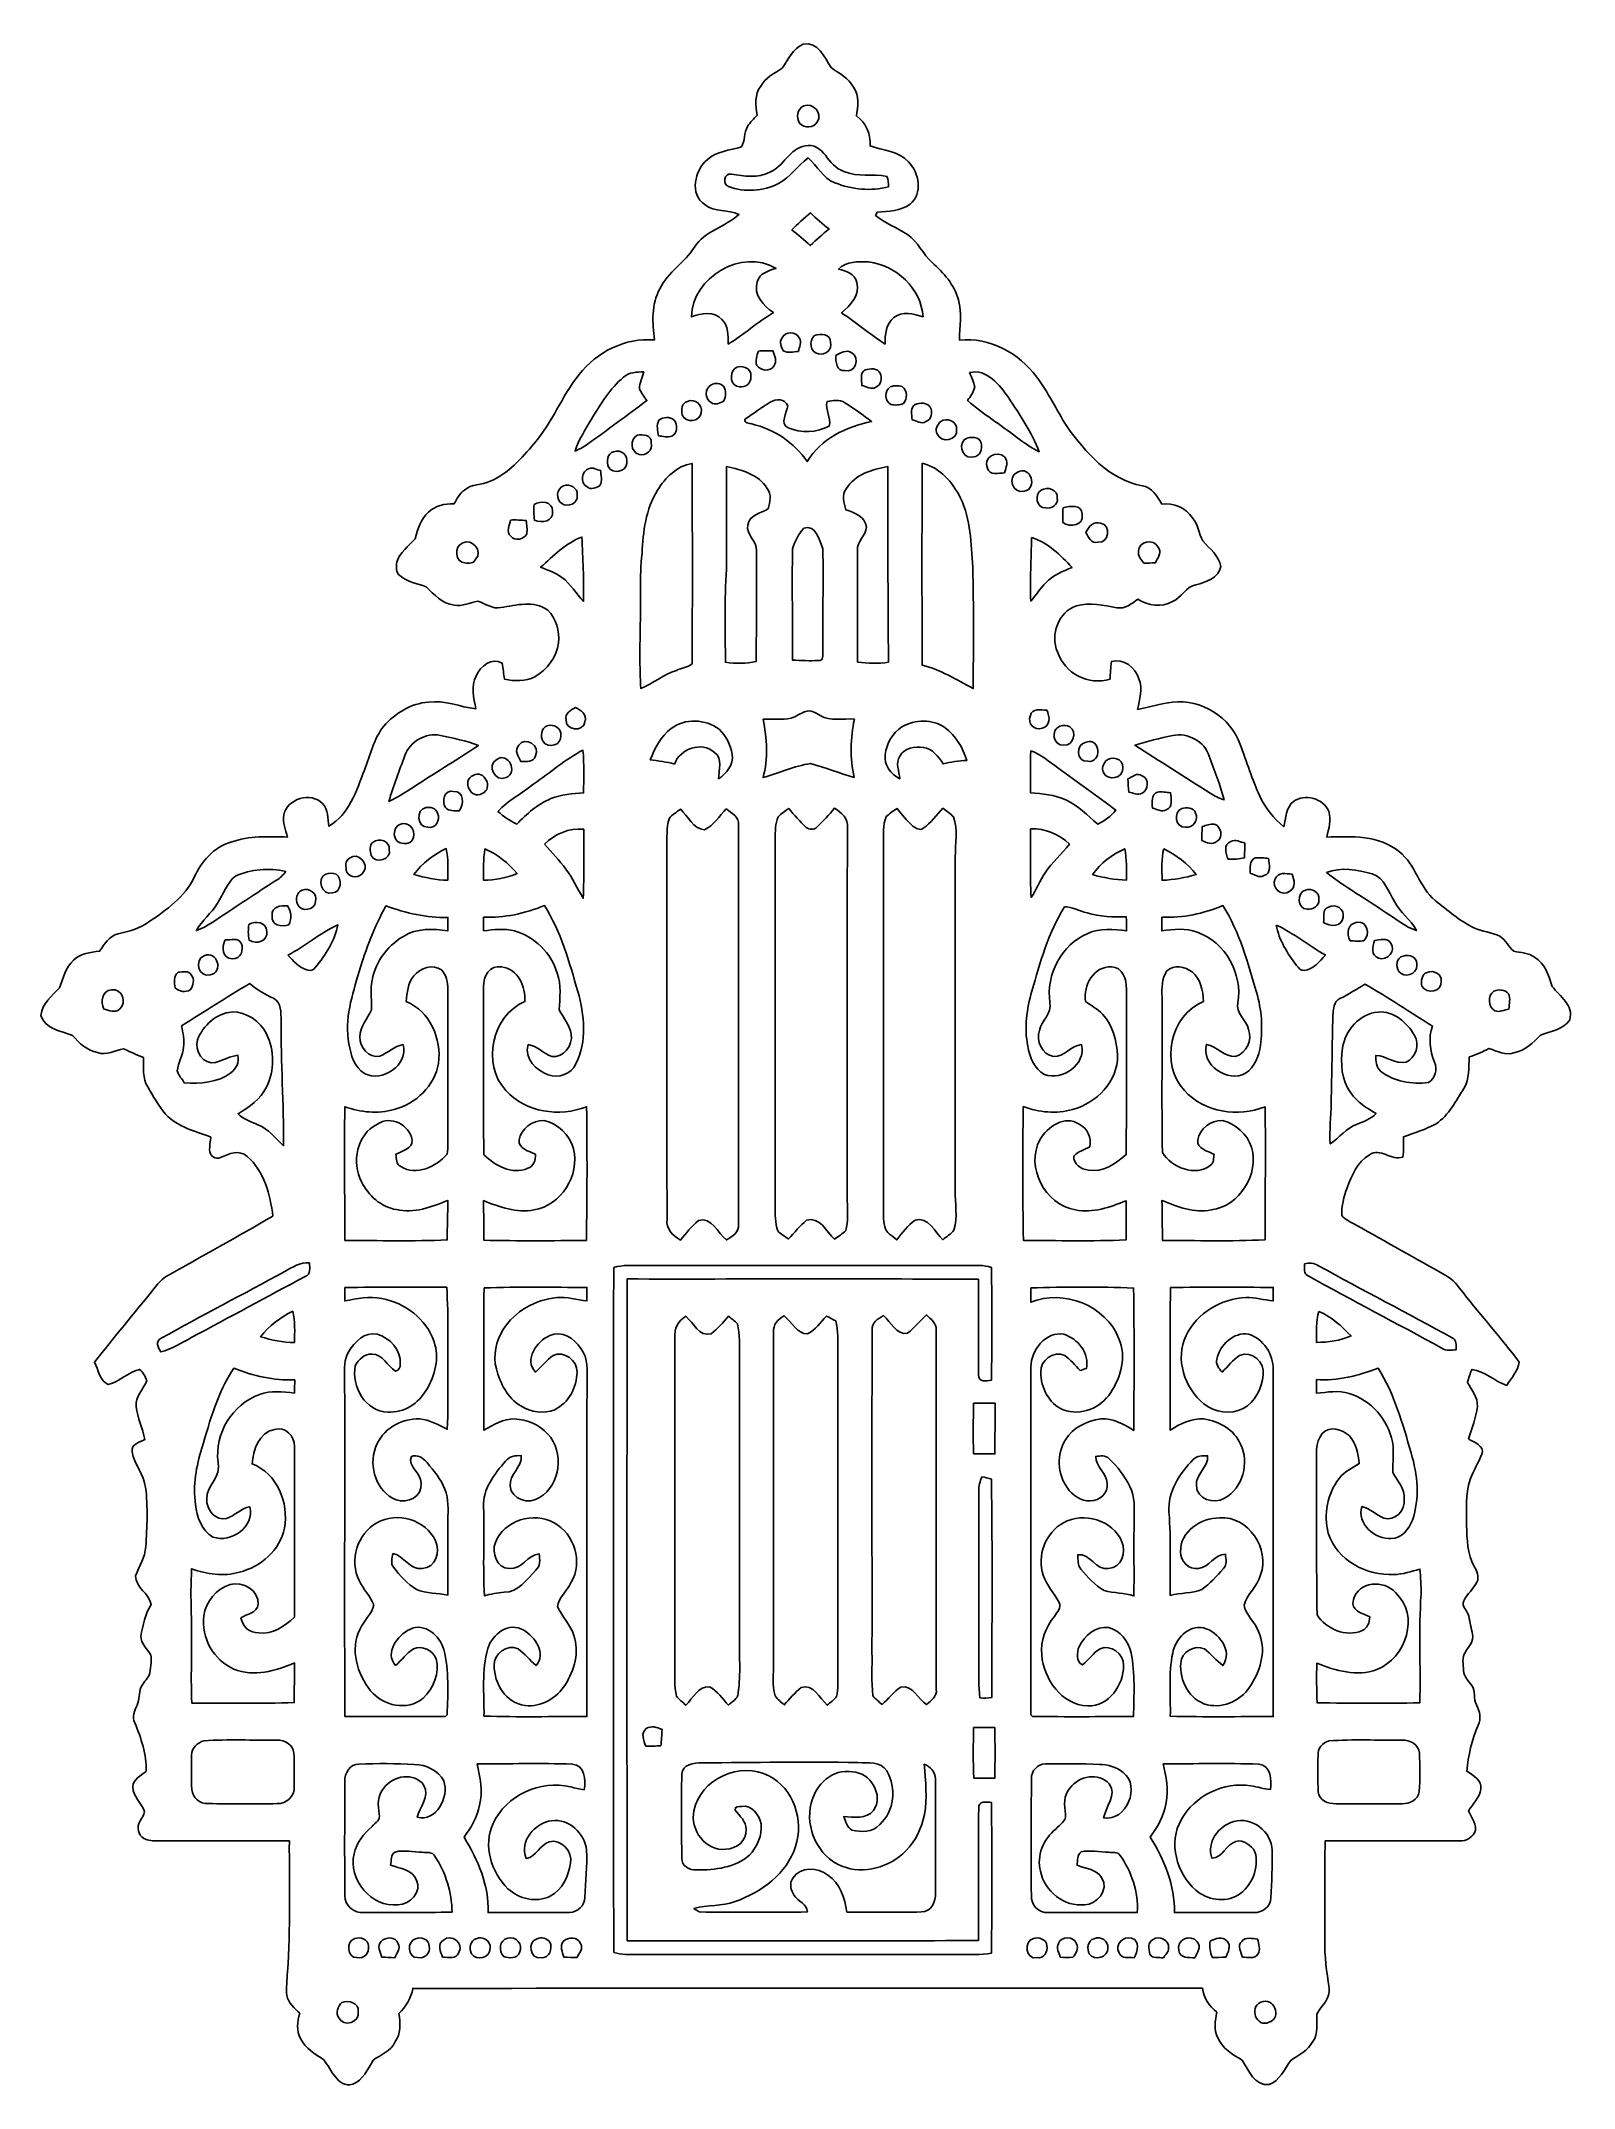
# Model space of a CAD drawing. Header units: centimetres. Extents: x -10.2 to 10.3, y -13.7 to 13.7.
import ezdxf

# ---------------------------------------------------------------- set-up
doc = ezdxf.new("R2010")
doc.units = ezdxf.units.CM
doc.header["$MEASUREMENT"] = 0
doc.layers.add('Camada 1', color=7, linetype='Continuous')

msp = doc.modelspace()

# ---------------------------------------------------------------- linework, layer by layer
at = {"layer": 'Camada 1', "color": 156}
for points, knots in [([(-0.3048, 13.28737), (-0.22825, 13.40449), (-0.16228, 13.55266), (-0.0254, 13.60875), (-0.0254, 13.60875), (0.17426, 13.6532), (0.25858, 13.42989), (0.34712, 13.29689), (0.34712, 13.29689), (0.45507, 13.21928), (0.58208, 13.15684), (0.64735, 13.03408), (0.64735, 13.03408), (0.72602, 12.92119), (0.7052, 12.77831), (0.68545, 12.65096), (0.68545, 12.65096), (0.81986, 12.56347), (0.87665, 12.40719), (0.86713, 12.25126), (0.86713, 12.25126), (1.04104, 12.18741), (1.25165, 12.18564), (1.38148, 12.03642), (1.38148, 12.03642), (1.52576, 11.89425), (1.5748, 11.61344), (1.40263, 11.47445), (1.40263, 11.47445), (1.27847, 11.37743), (1.11337, 11.37849), (0.96378, 11.36755), (0.96378, 11.36755), (0.95778, 11.35626), (0.94614, 11.33404), (0.94051, 11.32275), (0.94051, 11.32275), (1.06997, 11.21727), (1.22872, 11.15765), (1.36771, 11.06699), (1.36771, 11.06699), (1.51095, 10.97455), (1.57091, 10.80346), (1.69791, 10.6934), (1.69791, 10.6934), (1.84784, 10.55581), (1.99495, 10.39953), (2.04752, 10.19668), (2.04752, 10.19668), (2.09585, 10.02136), (2.06621, 9.83755), (2.06162, 9.6587), (2.06162, 9.6587), (2.4645, 9.69751), (2.86032, 9.48584), (3.0935, 9.16375), (3.0935, 9.16375), (3.25154, 8.96055), (3.35704, 8.72419), (3.49566, 8.50864), (3.49566, 8.50864), (3.74402, 8.15975), (4.05906, 7.79144), (4.50356, 7.71313), (4.50356, 7.71313), (4.63161, 7.6909), (4.70712, 7.57344), (4.76637, 7.46865), (4.76637, 7.46865), (4.9223, 7.48242), (5.08212, 7.41997), (5.17277, 7.28873), (5.17277, 7.28873), (5.2518, 7.20019), (5.2578, 7.07565), (5.31354, 6.97511), (5.31354, 6.97511), (5.40456, 6.87105), (5.53084, 6.77932), (5.55342, 6.63327), (5.55342, 6.63327), (5.52626, 6.47559), (5.35128, 6.42937), (5.22111, 6.38739), (5.22111, 6.38739), (5.08387, 6.36834), (5.03061, 6.21629), (4.90819, 6.16584), (4.90819, 6.16584), (4.76179, 6.08117), (4.58223, 6.10941), (4.44429, 6.1969), (4.44429, 6.1969), (4.3635, 6.13657), (4.27284, 6.06248), (4.16453, 6.08329), (4.16453, 6.08329), (3.9878, 6.11611), (3.80259, 6.15597), (3.62444, 6.1108), (3.62444, 6.1108), (3.38067, 6.02933), (3.27271, 5.72065), (3.37219, 5.49239), (3.37219, 5.49239), (3.46533, 5.20982), (3.78741, 5.03695), (4.07387, 5.13045), (4.07387, 5.13045), (4.0774, 5.20805), (4.08164, 5.28601), (4.09151, 5.36327), (4.09151, 5.36327), (4.2545, 5.40878), (4.41184, 5.28672), (4.4584, 5.13432), (4.4584, 5.13432), (4.51872, 5.00133), (4.46475, 4.85951), (4.44253, 4.72475), (4.44253, 4.72475), (4.5988, 4.75192), (4.74944, 4.80484), (4.90714, 4.82316), (4.90714, 4.82316), (5.2892, 4.86726), (5.68501, 4.62068), (5.81201, 4.25696), (5.81201, 4.25696), (5.89738, 4.0259), (5.97252, 3.7906), (6.07342, 3.56517), (6.07342, 3.56517), (6.14574, 3.40571), (6.26497, 3.27342), (6.39375, 3.15701), (6.39375, 3.15701), (6.42443, 3.27306), (6.42231, 3.41312), (6.52285, 3.49637), (6.52285, 3.49637), (6.67631, 3.60221), (6.92255, 3.53835), (6.99664, 3.36408), (6.99664, 3.36408), (7.03226, 3.24979), (6.99628, 3.1309), (6.9677, 3.01978), (6.9677, 3.01978), (7.2958, 3.03072), (7.67045, 3.04729), (7.93855, 2.82327), (7.93855, 2.82327), (8.15798, 2.65219), (8.20313, 2.34879), (8.41691, 2.17311), (8.41691, 2.17311), (8.58166, 2.04187), (8.7436, 1.90041), (8.9355, 1.80939), (8.9355, 1.80939), (9.04451, 1.75472), (9.17115, 1.75083), (9.28051, 1.69579), (9.28051, 1.69579), (9.36308, 1.65028), (9.39411, 1.54975), (9.4682, 1.49613), (9.4682, 1.49613), (9.56062, 1.47284), (9.66399, 1.47601), (9.74372, 1.41639), (9.74372, 1.41639), (9.88413, 1.33456), (9.93527, 1.17052), (9.98007, 1.02481), (9.98007, 1.02481), (10.08133, 0.89641), (10.27253, 0.77082), (10.21396, 0.58137), (10.21396, 0.58137), (10.13388, 0.44626), (9.95644, 0.42757), (9.82203, 0.37287), (9.82203, 0.37287), (9.72538, 0.27374), (9.62201, 0.16827), (9.47949, 0.14181), (9.47949, 0.14181), (9.36201, 0.09983), (9.24489, 0.15909), (9.13587, 0.19719), (9.13587, 0.19719), (9.05121, 0.15063), (8.96301, 0.11253), (8.87129, 0.08361), (8.87129, 0.08361), (8.86424, -0.05785), (8.87942, -0.21061), (8.79968, -0.33584), (8.79968, -0.33584), (8.69597, -0.50658), (8.59788, -0.6932), (8.42997, -0.80963), (8.42997, -0.80963), (8.29132, -0.88406), (8.13964, -0.93027), (7.99253, -0.9846), (7.99253, -0.9846), (7.99465, -1.07385), (7.9957, -1.16382), (7.98688, -1.25341), (7.98688, -1.25341), (7.83132, -1.30915), (7.68385, -1.11901), (7.53816, -1.22273), (7.53816, -1.22273), (7.37763, -1.31797), (7.30462, -1.49789), (7.24146, -1.66441), (7.24146, -1.66441), (7.19454, -1.78152), (7.16385, -1.90712), (7.16986, -2.03446), (7.16986, -2.03446), (7.22066, -2.09479), (7.29684, -2.12407), (7.36353, -2.16322), (7.36353, -2.16322), (7.76323, -2.38653), (8.16151, -2.61196), (8.56085, -2.83562), (8.56085, -2.83562), (8.65893, -2.88678), (8.72172, -2.98062), (8.78981, -3.06422), (8.78981, -3.06422), (9.03605, -3.37643), (9.29886, -3.67558), (9.54051, -3.99167), (9.54051, -3.99167), (9.52146, -4.10915), (9.43504, -4.20404), (9.3726, -4.30247), (9.3726, -4.30247), (9.20855, -4.24992), (9.0812, -4.1102), (8.90693, -4.09046), (8.90693, -4.09046), (8.88612, -4.14725), (8.86071, -4.20299), (8.84907, -4.26261), (8.84907, -4.26261), (8.89987, -4.36633), (8.99125, -4.46229), (8.98031, -4.58576), (8.98031, -4.58576), (8.9662, -4.73499), (8.90481, -4.87469), (8.86071, -5.0165), (8.86071, -5.0165), (8.93268, -5.06589), (9.07837, -5.10504), (9.04134, -5.22005), (9.04134, -5.22005), (8.99971, -5.33788), (8.92315, -5.44054), (8.88541, -5.56048), (8.88541, -5.56048), (8.81803, -5.75734), (8.83778, -5.96864), (8.83673, -6.17326), (8.83673, -6.17326), (8.84307, -6.35776), (8.84449, -6.5546), (8.93867, -6.71971), (8.93867, -6.71971), (8.97502, -6.7818), (9.00747, -6.85799), (8.97573, -6.92962), (8.97573, -6.92962), (8.9288, -7.02062), (8.84624, -7.0873), (8.79968, -7.17868), (8.79968, -7.17868), (8.76335, -7.25594), (8.85331, -7.31378), (8.866, -7.38645), (8.866, -7.38645), (8.88118, -7.4669), (8.90023, -7.54627), (8.91575, -7.62706), (8.91575, -7.62706), (8.93762, -7.71947), (8.86283, -7.79144), (8.82015, -7.86448), (8.82015, -7.86448), (8.76723, -7.93537), (8.79581, -8.03027), (8.79686, -8.11213), (8.79686, -8.11213), (8.79651, -8.19431), (8.866, -8.2483), (8.90588, -8.3132), (8.90588, -8.3132), (8.96479, -8.38694), (8.9214, -8.49066), (8.96902, -8.57037), (8.96902, -8.57037), (9.01171, -8.65504), (9.03746, -8.75242), (8.99089, -8.84237), (8.99089, -8.84237), (8.90729, -9.03746), (8.85647, -9.24348), (8.84202, -9.45549), (8.84202, -9.45549), (8.92104, -9.51723), (9.04628, -9.57474), (9.02899, -9.69573), (9.02899, -9.69573), (9.00888, -9.80897), (8.92069, -9.89224), (8.86107, -9.98573), (8.86107, -9.98573), (8.90235, -10.07816), (8.9856, -10.1734), (8.94326, -10.281), (8.94326, -10.281), (8.90023, -10.34308), (8.83108, -10.39354), (8.75205, -10.38542), (8.75205, -10.38542), (8.15092, -10.38684), (7.54979, -10.38506), (6.94865, -10.38613), (6.94865, -10.38613), (6.93384, -10.82781), (6.94689, -11.27019), (6.94195, -11.71222), (6.94195, -11.71222), (6.9349, -11.92635), (6.97159, -12.13801), (6.99947, -12.34934), (6.99947, -12.34934), (7.02697, -12.49362), (6.89573, -12.58675), (6.83506, -12.7), (6.83506, -12.7), (6.82837, -12.82206), (6.86328, -12.95822), (6.78461, -13.06512), (6.78461, -13.06512), (6.71934, -13.18718), (6.59165, -13.24751), (6.48299, -13.32194), (6.48299, -13.32194), (6.40608, -13.44012), (6.33906, -13.5883), (6.199, -13.64156), (6.199, -13.64156), (6.00569, -13.66731), (5.92559, -13.44577), (5.83812, -13.31524), (5.83812, -13.31524), (5.71287, -13.23693), (5.57106, -13.16107), (5.5139, -13.01537), (5.5139, -13.01537), (5.45324, -12.90954), (5.48181, -12.78714), (5.49875, -12.67424), (5.49875, -12.67424), (5.39925, -12.59311), (5.32587, -12.48516), (5.3093, -12.35569), (5.3093, -12.35569), (1.7928, -12.35638), (-1.72366, -12.35392), (-5.2405, -12.35674), (-5.2405, -12.35674), (-5.26345, -12.48762), (-5.33259, -12.60122), (-5.42854, -12.69152), (-5.42854, -12.69152), (-5.40561, -12.821), (-5.39644, -12.96423), (-5.48004, -13.07535), (-5.48004, -13.07535), (-5.53685, -13.19883), (-5.6716, -13.24186), (-5.77249, -13.31736), (-5.77249, -13.31736), (-5.84341, -13.43589), (-5.90832, -13.58123), (-6.04273, -13.63802), (-6.04273, -13.63802), (-6.25193, -13.68777), (-6.32424, -13.43589), (-6.43042, -13.31066), (-6.43042, -13.31066), (-6.54755, -13.23233), (-6.67737, -13.15755), (-6.73946, -13.02419), (-6.73946, -13.02419), (-6.80049, -12.92119), (-6.78003, -12.79913), (-6.75216, -12.68976), (-6.75216, -12.68976), (-6.81955, -12.61957), (-6.9035, -12.55289), (-6.92431, -12.4527), (-6.92431, -12.4527), (-6.93666, -12.34687), (-6.91797, -12.24104), (-6.91549, -12.13555), (-6.91549, -12.13555), (-6.87175, -11.55347), (-6.89292, -10.96926), (-6.8901, -10.38613), (-6.8901, -10.38613), (-7.47501, -10.38613), (-8.05991, -10.38506), (-8.64481, -10.38684), (-8.64481, -10.38684), (-8.70937, -10.38577), (-8.77675, -10.38506), (-8.83496, -10.35332), (-8.83496, -10.35332), (-8.90799, -10.30781), (-8.93762, -10.19951), (-8.88576, -10.12754), (-8.88576, -10.12754), (-8.86777, -10.08238), (-8.82543, -10.04429), (-8.82685, -9.99384), (-8.82685, -9.99384), (-8.86177, -9.87777), (-8.98489, -9.79523), (-8.97925, -9.66611), (-8.97925, -9.66611), (-8.97995, -9.56239), (-8.87024, -9.51688), (-8.80356, -9.45832), (-8.80356, -9.45832), (-8.79581, -9.2322), (-8.87059, -9.01734), (-8.95314, -8.81062), (-8.95314, -8.81062), (-8.99618, -8.73125), (-8.9542, -8.6487), (-8.92527, -8.57355), (-8.92527, -8.57355), (-8.89141, -8.49841), (-8.89705, -8.41375), (-8.87448, -8.33578), (-8.87448, -8.33578), (-8.84342, -8.27722), (-8.79439, -8.231), (-8.76229, -8.17386), (-8.76229, -8.17386), (-8.74324, -8.08601), (-8.72842, -7.99499), (-8.74077, -7.90575), (-8.74077, -7.90575), (-8.78134, -7.82038), (-8.87518, -7.75404), (-8.87624, -7.65422), (-8.87624, -7.65422), (-8.84625, -7.5071), (-8.81768, -7.35682), (-8.73548, -7.22841), (-8.73548, -7.22841), (-8.76018, -7.08271), (-8.9468, -7.00263), (-8.94468, -6.84635), (-8.94468, -6.84635), (-8.89599, -6.71795), (-8.81556, -6.59835), (-8.8085, -6.45724), (-8.8085, -6.45724), (-8.78945, -6.19478), (-8.77958, -5.92949), (-8.81027, -5.66773), (-8.81027, -5.66773), (-8.83179, -5.4938), (-8.96231, -5.35834), (-8.99159, -5.18865), (-8.99159, -5.18865), (-9.00783, -5.08353), (-8.89, -5.06482), (-8.81979, -5.02708), (-8.81979, -5.02708), (-8.84943, -4.87749), (-8.91963, -4.73779), (-8.93692, -4.58576), (-8.93692, -4.58576), (-8.95173, -4.45028), (-8.83637, -4.35504), (-8.79545, -4.23827), (-8.79545, -4.23827), (-8.81803, -4.18429), (-8.84201, -4.12221), (-8.89247, -4.08869), (-8.89247, -4.08869), (-9.04416, -4.12784), (-9.15811, -4.25309), (-9.3098, -4.29119), (-9.3098, -4.29119), (-9.4234, -4.2485), (-9.44174, -4.09151), (-9.49465, -3.99238), (-9.49465, -3.99238), (-9.23219, -3.66465), (-8.96479, -3.34044), (-8.70055, -3.01378), (-8.70055, -3.01378), (-8.65328, -2.95592), (-8.60742, -2.89418), (-8.54321, -2.85396), (-8.54321, -2.85396), (-8.06555, -2.58234), (-7.58331, -2.3188), (-7.10881, -2.04223), (-7.10881, -2.04223), (-7.14762, -1.75682), (-7.22488, -1.43898), (-7.45418, -1.24566), (-7.45418, -1.24566), (-7.56108, -1.14828), (-7.69549, -1.20967), (-7.80803, -1.25801), (-7.80803, -1.25801), (-7.87471, -1.2968), (-7.96113, -1.22943), (-7.95478, -1.15675), (-7.95478, -1.15675), (-7.95549, -1.0996), (-7.94631, -1.04315), (-7.94067, -0.98672), (-7.94067, -0.98672), (-8.15022, -0.90523), (-8.38835, -0.85231), (-8.54463, -0.67875), (-8.54463, -0.67875), (-8.63706, -0.56761), (-8.70726, -0.44026), (-8.78134, -0.31679), (-8.78134, -0.31679), (-8.85754, -0.19967), (-8.8325, -0.05467), (-8.8399, 0.07691), (-8.8399, 0.07691), (-8.93056, 0.10971), (-9.01629, 0.15309), (-9.10449, 0.1919), (-9.10449, 0.1919), (-9.21914, 0.17003), (-9.33273, 0.09771), (-9.45197, 0.14252), (-9.45197, 0.14252), (-9.59343, 0.16581), (-9.69468, 0.27128), (-9.78887, 0.37007), (-9.78887, 0.37007), (-9.93986, 0.4318), (-10.15541, 0.45649), (-10.20867, 0.63887), (-10.20867, 0.63887), (-10.19563, 0.7934), (-10.06263, 0.90063), (-9.96173, 1.00576), (-9.96173, 1.00576), (-9.91093, 1.13417), (-9.88412, 1.28235), (-9.77229, 1.37548), (-9.77229, 1.37548), (-9.67951, 1.46473), (-9.54863, 1.48449), (-9.42551, 1.49506), (-9.42551, 1.49506), (-9.36236, 1.58891), (-9.29887, 1.7011), (-9.17856, 1.72649), (-9.17856, 1.72649), (-9.03428, 1.76072), (-8.88787, 1.79882), (-8.76546, 1.88665), (-8.76546, 1.88665), (-8.53263, 2.04857), (-8.28498, 2.22003), (-8.16045, 2.48425), (-8.16045, 2.48425), (-8.06203, 2.69098), (-7.90081, 2.88783), (-7.67186, 2.95063), (-7.67186, 2.95063), (-7.42914, 3.04165), (-7.16774, 3.02577), (-6.91373, 3.02012), (-6.91373, 3.02012), (-6.93878, 3.11643), (-6.9857, 3.21344), (-6.96524, 3.31505), (-6.96524, 3.31505), (-6.91832, 3.5306), (-6.60047, 3.6329), (-6.44666, 3.46674), (-6.44666, 3.46674), (-6.36481, 3.38912), (-6.37928, 3.26602), (-6.36093, 3.16406), (-6.36093, 3.16406), (-6.09423, 3.32246), (-5.98945, 3.63889), (-5.88785, 3.91478), (-5.88785, 3.91478), (-5.80565, 4.11161), (-5.7665, 4.33246), (-5.62821, 4.50037), (-5.62821, 4.50037), (-5.47582, 4.67289), (-5.26555, 4.80589), (-5.03166, 4.82316), (-5.03166, 4.82316), (-4.81541, 4.85174), (-4.61115, 4.75684), (-4.39914, 4.73392), (-4.39914, 4.73392), (-4.42595, 4.87785), (-4.4651, 5.03624), (-4.39525, 5.17455), (-4.39525, 5.17455), (-4.33492, 5.29907), (-4.18711, 5.425), (-4.04495, 5.34492), (-4.04495, 5.34492), (-4.03613, 5.27295), (-4.02695, 5.20064), (-4.01425, 5.12903), (-4.01425, 5.12903), (-3.88126, 5.10258), (-3.73486, 5.09198), (-3.61244, 5.16183), (-3.61244, 5.16183), (-3.45086, 5.25814), (-3.31187, 5.42008), (-3.29459, 5.61374), (-3.29459, 5.61374), (-3.27659, 5.77003), (-3.32598, 5.93972), (-3.43817, 6.05155), (-3.43817, 6.05155), (-3.62091, 6.18418), (-3.85938, 6.11823), (-4.06364, 6.08612), (-4.06364, 6.08612), (-4.17653, 6.05895), (-4.27002, 6.14115), (-4.37198, 6.17114), (-4.37198, 6.17114), (-4.47674, 6.15138), (-4.57763, 6.09706), (-4.687, 6.11786), (-4.687, 6.11786), (-4.84504, 6.13762), (-4.95723, 6.25756), (-5.0627, 6.3641), (-5.0627, 6.3641), (-5.18337, 6.40221), (-5.31106, 6.43149), (-5.41231, 6.51157), (-5.41231, 6.51157), (-5.47158, 6.55038), (-5.46099, 6.63115), (-5.4557, 6.69183), (-5.4557, 6.69183), (-5.41548, 6.82412), (-5.29378, 6.90245), (-5.21124, 7.00439), (-5.21124, 7.00439), (-5.17348, 7.13176), (-5.13891, 7.27004), (-5.03132, 7.35858), (-5.03132, 7.35858), (-4.94171, 7.44855), (-4.81295, 7.4736), (-4.69053, 7.46936), (-4.69053, 7.46936), (-4.65101, 7.53568), (-4.61644, 7.60871), (-4.55224, 7.65493), (-4.55224, 7.65493), (-4.45664, 7.73782), (-4.3194, 7.72089), (-4.20899, 7.77168), (-4.20899, 7.77168), (-3.96487, 7.87364), (-3.78919, 8.08214), (-3.61843, 8.2758), (-3.61843, 8.2758), (-3.3775, 8.55556), (-3.24979, 8.9094), (-3.02048, 9.19691), (-3.02048, 9.19691), (-2.78448, 9.49924), (-2.401, 9.69362), (-2.01329, 9.65905), (-2.01329, 9.65905), (-2.04045, 9.88836), (-2.05634, 10.13354), (-1.94132, 10.34344), (-1.94132, 10.34344), (-1.8369, 10.56781), (-1.60584, 10.69093), (-1.4792, 10.89977), (-1.4792, 10.89977), (-1.33879, 11.11566), (-1.06927, 11.16929), (-0.88406, 11.33369), (-0.88406, 11.33369), (-1.02658, 11.40777), (-1.20967, 11.35838), (-1.3416, 11.46668), (-1.3416, 11.46668), (-1.54657, 11.6085), (-1.47567, 11.92388), (-1.3081, 12.06676), (-1.3081, 12.06676), (-1.18533, 12.18776), (-1.00471, 12.1867), (-0.8509, 12.23856), (-0.8509, 12.23856), (-0.79833, 12.319), (-0.8202, 12.42907), (-0.76904, 12.51196), (-0.76904, 12.51196), (-0.73377, 12.5677), (-0.68474, 12.61251), (-0.63958, 12.66048), (-0.63958, 12.66048), (-0.6618, 12.79031), (-0.67839, 12.93671), (-0.59336, 13.04889), (-0.59336, 13.04889), (-0.52916, 13.16214), (-0.41134, 13.2214), (-0.3048, 13.28737)], [0, 0, 0, 0, 0.00531915, 0.00531915, 0.00531915, 0.00531915, 0.0106383, 0.0106383, 0.0106383, 0.0106383, 0.01595745, 0.01595745, 0.01595745, 0.01595745, 0.0212766, 0.0212766, 0.0212766, 0.0212766, 0.02659574, 0.02659574, 0.02659574, 0.02659574, 0.03191489, 0.03191489, 0.03191489, 0.03191489, 0.03723404, 0.03723404, 0.03723404, 0.03723404, 0.04255319, 0.04255319, 0.04255319, 0.04255319, 0.04787234, 0.04787234, 0.04787234, 0.04787234, 0.05319149, 0.05319149, 0.05319149, 0.05319149, 0.05851064, 0.05851064, 0.05851064, 0.05851064, 0.06382979, 0.06382979, 0.06382979, 0.06382979, 0.06914894, 0.06914894, 0.06914894, 0.06914894, 0.07446809, 0.07446809, 0.07446809, 0.07446809, 0.07978723, 0.07978723, 0.07978723, 0.07978723, 0.08510638, 0.08510638, 0.08510638, 0.08510638, 0.09042553, 0.09042553, 0.09042553, 0.09042553, 0.09574468, 0.09574468, 0.09574468, 0.09574468, 0.10106383, 0.10106383, 0.10106383, 0.10106383, 0.10638298, 0.10638298, 0.10638298, 0.10638298, 0.11170213, 0.11170213, 0.11170213, 0.11170213, 0.11702128, 0.11702128, 0.11702128, 0.11702128, 0.12234043, 0.12234043, 0.12234043, 0.12234043, 0.12765957, 0.12765957, 0.12765957, 0.12765957, 0.13297872, 0.13297872, 0.13297872, 0.13297872, 0.13829787, 0.13829787, 0.13829787, 0.13829787, 0.14361702, 0.14361702, 0.14361702, 0.14361702, 0.14893617, 0.14893617, 0.14893617, 0.14893617, 0.15425532, 0.15425532, 0.15425532, 0.15425532, 0.15957447, 0.15957447, 0.15957447, 0.15957447, 0.16489362, 0.16489362, 0.16489362, 0.16489362, 0.17021277, 0.17021277, 0.17021277, 0.17021277, 0.17553191, 0.17553191, 0.17553191, 0.17553191, 0.18085106, 0.18085106, 0.18085106, 0.18085106, 0.18617021, 0.18617021, 0.18617021, 0.18617021, 0.19148936, 0.19148936, 0.19148936, 0.19148936, 0.19680851, 0.19680851, 0.19680851, 0.19680851, 0.20212766, 0.20212766, 0.20212766, 0.20212766, 0.20744681, 0.20744681, 0.20744681, 0.20744681, 0.21276596, 0.21276596, 0.21276596, 0.21276596, 0.21808511, 0.21808511, 0.21808511, 0.21808511, 0.22340426, 0.22340426, 0.22340426, 0.22340426, 0.2287234, 0.2287234, 0.2287234, 0.2287234, 0.23404255, 0.23404255, 0.23404255, 0.23404255, 0.2393617, 0.2393617, 0.2393617, 0.2393617, 0.24468085, 0.24468085, 0.24468085, 0.24468085, 0.25, 0.25, 0.25, 0.25, 0.25531915, 0.25531915, 0.25531915, 0.25531915, 0.2606383, 0.2606383, 0.2606383, 0.2606383, 0.26595745, 0.26595745, 0.26595745, 0.26595745, 0.2712766, 0.2712766, 0.2712766, 0.2712766, 0.27659574, 0.27659574, 0.27659574, 0.27659574, 0.28191489, 0.28191489, 0.28191489, 0.28191489, 0.28723404, 0.28723404, 0.28723404, 0.28723404, 0.29255319, 0.29255319, 0.29255319, 0.29255319, 0.29787234, 0.29787234, 0.29787234, 0.29787234, 0.30319149, 0.30319149, 0.30319149, 0.30319149, 0.30851064, 0.30851064, 0.30851064, 0.30851064, 0.31382979, 0.31382979, 0.31382979, 0.31382979, 0.31914894, 0.31914894, 0.31914894, 0.31914894, 0.32446809, 0.32446809, 0.32446809, 0.32446809, 0.32978723, 0.32978723, 0.32978723, 0.32978723, 0.33510638, 0.33510638, 0.33510638, 0.33510638, 0.34042553, 0.34042553, 0.34042553, 0.34042553, 0.34574468, 0.34574468, 0.34574468, 0.34574468, 0.35106383, 0.35106383, 0.35106383, 0.35106383, 0.35638298, 0.35638298, 0.35638298, 0.35638298, 0.36170213, 0.36170213, 0.36170213, 0.36170213, 0.36702128, 0.36702128, 0.36702128, 0.36702128, 0.37234043, 0.37234043, 0.37234043, 0.37234043, 0.37765957, 0.37765957, 0.37765957, 0.37765957, 0.38297872, 0.38297872, 0.38297872, 0.38297872, 0.38829787, 0.38829787, 0.38829787, 0.38829787, 0.39361702, 0.39361702, 0.39361702, 0.39361702, 0.39893617, 0.39893617, 0.39893617, 0.39893617, 0.40425532, 0.40425532, 0.40425532, 0.40425532, 0.40957447, 0.40957447, 0.40957447, 0.40957447, 0.41489362, 0.41489362, 0.41489362, 0.41489362, 0.42021277, 0.42021277, 0.42021277, 0.42021277, 0.42553191, 0.42553191, 0.42553191, 0.42553191, 0.43085106, 0.43085106, 0.43085106, 0.43085106, 0.43617021, 0.43617021, 0.43617021, 0.43617021, 0.44148936, 0.44148936, 0.44148936, 0.44148936, 0.44680851, 0.44680851, 0.44680851, 0.44680851, 0.45212766, 0.45212766, 0.45212766, 0.45212766, 0.45744681, 0.45744681, 0.45744681, 0.45744681, 0.46276596, 0.46276596, 0.46276596, 0.46276596, 0.46808511, 0.46808511, 0.46808511, 0.46808511, 0.47340426, 0.47340426, 0.47340426, 0.47340426, 0.4787234, 0.4787234, 0.4787234, 0.4787234, 0.48404255, 0.48404255, 0.48404255, 0.48404255, 0.4893617, 0.4893617, 0.4893617, 0.4893617, 0.49468085, 0.49468085, 0.49468085, 0.49468085, 0.5, 0.5, 0.5, 0.5, 0.50531915, 0.50531915, 0.50531915, 0.50531915, 0.5106383, 0.5106383, 0.5106383, 0.5106383, 0.51595745, 0.51595745, 0.51595745, 0.51595745, 0.5212766, 0.5212766, 0.5212766, 0.5212766, 0.52659574, 0.52659574, 0.52659574, 0.52659574, 0.53191489, 0.53191489, 0.53191489, 0.53191489, 0.53723404, 0.53723404, 0.53723404, 0.53723404, 0.54255319, 0.54255319, 0.54255319, 0.54255319, 0.54787234, 0.54787234, 0.54787234, 0.54787234, 0.55319149, 0.55319149, 0.55319149, 0.55319149, 0.55851064, 0.55851064, 0.55851064, 0.55851064, 0.56382979, 0.56382979, 0.56382979, 0.56382979, 0.56914894, 0.56914894, 0.56914894, 0.56914894, 0.57446809, 0.57446809, 0.57446809, 0.57446809, 0.57978723, 0.57978723, 0.57978723, 0.57978723, 0.58510638, 0.58510638, 0.58510638, 0.58510638, 0.59042553, 0.59042553, 0.59042553, 0.59042553, 0.59574468, 0.59574468, 0.59574468, 0.59574468, 0.60106383, 0.60106383, 0.60106383, 0.60106383, 0.60638298, 0.60638298, 0.60638298, 0.60638298, 0.61170213, 0.61170213, 0.61170213, 0.61170213, 0.61702128, 0.61702128, 0.61702128, 0.61702128, 0.62234043, 0.62234043, 0.62234043, 0.62234043, 0.62765957, 0.62765957, 0.62765957, 0.62765957, 0.63297872, 0.63297872, 0.63297872, 0.63297872, 0.63829787, 0.63829787, 0.63829787, 0.63829787, 0.64361702, 0.64361702, 0.64361702, 0.64361702, 0.64893617, 0.64893617, 0.64893617, 0.64893617, 0.65425532, 0.65425532, 0.65425532, 0.65425532, 0.65957447, 0.65957447, 0.65957447, 0.65957447, 0.66489362, 0.66489362, 0.66489362, 0.66489362, 0.67021277, 0.67021277, 0.67021277, 0.67021277, 0.67553191, 0.67553191, 0.67553191, 0.67553191, 0.68085106, 0.68085106, 0.68085106, 0.68085106, 0.68617021, 0.68617021, 0.68617021, 0.68617021, 0.69148936, 0.69148936, 0.69148936, 0.69148936, 0.69680851, 0.69680851, 0.69680851, 0.69680851, 0.70212766, 0.70212766, 0.70212766, 0.70212766, 0.70744681, 0.70744681, 0.70744681, 0.70744681, 0.71276596, 0.71276596, 0.71276596, 0.71276596, 0.71808511, 0.71808511, 0.71808511, 0.71808511, 0.72340426, 0.72340426, 0.72340426, 0.72340426, 0.7287234, 0.7287234, 0.7287234, 0.7287234, 0.73404255, 0.73404255, 0.73404255, 0.73404255, 0.7393617, 0.7393617, 0.7393617, 0.7393617, 0.74468085, 0.74468085, 0.74468085, 0.74468085, 0.75, 0.75, 0.75, 0.75, 0.75531915, 0.75531915, 0.75531915, 0.75531915, 0.7606383, 0.7606383, 0.7606383, 0.7606383, 0.76595745, 0.76595745, 0.76595745, 0.76595745, 0.7712766, 0.7712766, 0.7712766, 0.7712766, 0.77659574, 0.77659574, 0.77659574, 0.77659574, 0.78191489, 0.78191489, 0.78191489, 0.78191489, 0.78723404, 0.78723404, 0.78723404, 0.78723404, 0.79255319, 0.79255319, 0.79255319, 0.79255319, 0.79787234, 0.79787234, 0.79787234, 0.79787234, 0.80319149, 0.80319149, 0.80319149, 0.80319149, 0.80851064, 0.80851064, 0.80851064, 0.80851064, 0.81382979, 0.81382979, 0.81382979, 0.81382979, 0.81914894, 0.81914894, 0.81914894, 0.81914894, 0.82446809, 0.82446809, 0.82446809, 0.82446809, 0.82978723, 0.82978723, 0.82978723, 0.82978723, 0.83510638, 0.83510638, 0.83510638, 0.83510638, 0.84042553, 0.84042553, 0.84042553, 0.84042553, 0.84574468, 0.84574468, 0.84574468, 0.84574468, 0.85106383, 0.85106383, 0.85106383, 0.85106383, 0.85638298, 0.85638298, 0.85638298, 0.85638298, 0.86170213, 0.86170213, 0.86170213, 0.86170213, 0.86702128, 0.86702128, 0.86702128, 0.86702128, 0.87234043, 0.87234043, 0.87234043, 0.87234043, 0.87765957, 0.87765957, 0.87765957, 0.87765957, 0.88297872, 0.88297872, 0.88297872, 0.88297872, 0.88829787, 0.88829787, 0.88829787, 0.88829787, 0.89361702, 0.89361702, 0.89361702, 0.89361702, 0.89893617, 0.89893617, 0.89893617, 0.89893617, 0.90425532, 0.90425532, 0.90425532, 0.90425532, 0.90957447, 0.90957447, 0.90957447, 0.90957447, 0.91489362, 0.91489362, 0.91489362, 0.91489362, 0.92021277, 0.92021277, 0.92021277, 0.92021277, 0.92553191, 0.92553191, 0.92553191, 0.92553191, 0.93085106, 0.93085106, 0.93085106, 0.93085106, 0.93617021, 0.93617021, 0.93617021, 0.93617021, 0.94148936, 0.94148936, 0.94148936, 0.94148936, 0.94680851, 0.94680851, 0.94680851, 0.94680851, 0.95212766, 0.95212766, 0.95212766, 0.95212766, 0.95744681, 0.95744681, 0.95744681, 0.95744681, 0.96276596, 0.96276596, 0.96276596, 0.96276596, 0.96808511, 0.96808511, 0.96808511, 0.96808511, 0.97340426, 0.97340426, 0.97340426, 0.97340426, 0.9787234, 0.9787234, 0.9787234, 0.9787234, 0.98404255, 0.98404255, 0.98404255, 0.98404255, 0.9893617, 0.9893617, 0.9893617, 0.9893617, 1, 1, 1, 1]), ([(-0.01588, 12.78536), (-0.01588, 12.78536), (-0.01588, 12.78536), (-0.01588, 12.78536), (-0.01588, 12.78536), (-0.10724, 12.74657), (-0.11782, 12.63332), (-0.07691, 12.5536), (-0.07691, 12.5536), (-0.00881, 12.48727), (0.1157, 12.48586), (0.16369, 12.57688), (0.16369, 12.57688), (0.23777, 12.68589), (0.10478, 12.83722), (-0.01588, 12.78536)], [0, 0, 0, 0, 0.2, 0.2, 0.2, 0.2, 0.4, 0.4, 0.4, 0.4, 0.6, 0.6, 0.6, 0.6, 1, 1, 1, 1]), ([(-0.47166, 11.8999), (-0.47166, 11.8999), (-0.47166, 11.8999), (-0.47166, 11.8999), (-0.47166, 11.8999), (-0.63076, 11.81347), (-0.81492, 11.85192), (-0.98495, 11.87238), (-0.98495, 11.87238), (-1.07879, 11.90025), (-1.11054, 11.73479), (-1.0234, 11.70974), (-1.0234, 11.70974), (-0.80997, 11.62755), (-0.55774, 11.64624), (-0.35453, 11.75066), (-0.35453, 11.75066), (-0.19578, 11.8297), (-0.1023, 11.98809), (0.03915, 12.09004), (0.03915, 12.09004), (0.16615, 11.98668), (0.23636, 11.81946), (0.39792, 11.75879), (0.39792, 11.75879), (0.62264, 11.66988), (0.88089, 11.64237), (1.11619, 11.70552), (1.11619, 11.70552), (1.1176, 11.75455), (1.10949, 11.80076), (1.09255, 11.84486), (1.09255, 11.84486), (0.90275, 11.88014), (0.70097, 11.83075), (0.51893, 11.91012), (0.51893, 11.91012), (0.40993, 11.94576), (0.33584, 12.03677), (0.27057, 12.12567), (0.27057, 12.12567), (0.21237, 12.21034), (0.109, 12.27913), (0.00246, 12.25091), (0.00246, 12.25091), (-0.2099, 12.21775), (-0.28363, 11.97856), (-0.47166, 11.8999)], [0, 0, 0, 0, 0.07692308, 0.07692308, 0.07692308, 0.07692308, 0.15384615, 0.15384615, 0.15384615, 0.15384615, 0.23076923, 0.23076923, 0.23076923, 0.23076923, 0.30769231, 0.30769231, 0.30769231, 0.30769231, 0.38461538, 0.38461538, 0.38461538, 0.38461538, 0.46153846, 0.46153846, 0.46153846, 0.46153846, 0.53846154, 0.53846154, 0.53846154, 0.53846154, 0.61538462, 0.61538462, 0.61538462, 0.61538462, 0.69230769, 0.69230769, 0.69230769, 0.69230769, 0.76923077, 0.76923077, 0.76923077, 0.76923077, 0.84615385, 0.84615385, 0.84615385, 0.84615385, 1, 1, 1, 1]), ([(-0.17885, 11.12943), (-0.17885, 11.12943), (-0.17885, 11.12943), (-0.17885, 11.12943), (-0.17885, 11.12943), (-0.09172, 11.06487), (-0.00952, 10.99431), (0.06914, 10.91953), (0.06914, 10.91953), (0.14993, 10.99749), (0.23459, 11.07087), (0.32066, 11.14283), (0.32066, 11.14283), (0.23176, 11.20845), (0.1471, 11.27971), (0.0702, 11.35909), (0.0702, 11.35909), (-0.01269, 11.28218), (-0.09877, 11.20916), (-0.17885, 11.12943)], [0, 0, 0, 0, 0.16666667, 0.16666667, 0.16666667, 0.16666667, 0.33333333, 0.33333333, 0.33333333, 0.33333333, 0.5, 0.5, 0.5, 0.5, 0.66666667, 0.66666667, 0.66666667, 0.66666667, 1, 1, 1, 1]), ([(-1.51906, 9.97055), (-1.51906, 9.97055), (-1.51906, 9.97055), (-1.51906, 9.97055), (-1.51906, 9.97055), (-1.38852, 10.0143), (-1.2132, 10.05416), (-1.11125, 9.9314), (-1.11125, 9.9314), (-1.01776, 9.84849), (-1.03258, 9.7162), (-1.02658, 9.60402), (-1.02658, 9.60402), (-0.81915, 9.73454), (-0.63287, 9.89576), (-0.42438, 10.02452), (-0.42438, 10.02452), (-0.55597, 10.11625), (-0.69532, 10.2623), (-0.63887, 10.43727), (-0.63887, 10.43727), (-0.6117, 10.55616), (-0.48648, 10.58156), (-0.3884, 10.61578), (-0.3884, 10.61578), (-0.84596, 10.89166), (-1.50988, 10.49337), (-1.51906, 9.97055)], [0, 0, 0, 0, 0.125, 0.125, 0.125, 0.125, 0.25, 0.25, 0.25, 0.25, 0.375, 0.375, 0.375, 0.375, 0.5, 0.5, 0.5, 0.5, 0.625, 0.625, 0.625, 0.625, 0.75, 0.75, 0.75, 0.75, 1, 1, 1, 1]), ([(0.44732, 10.60344), (0.44732, 10.60344), (0.44732, 10.60344), (0.44732, 10.60344), (0.44732, 10.60344), (0.54751, 10.58121), (0.66781, 10.54417), (0.69003, 10.4274), (0.69003, 10.4274), (0.73413, 10.25842), (0.60466, 10.12119), (0.48648, 10.02242), (0.48648, 10.02242), (0.68438, 9.88907), (0.86959, 9.73737), (1.0682, 9.60472), (1.0682, 9.60472), (1.06785, 9.73137), (1.08055, 9.87283), (1.18497, 9.95997), (1.18497, 9.95997), (1.29611, 10.05275), (1.45062, 10.00478), (1.57514, 9.97055), (1.57514, 9.97055), (1.55292, 10.3452), (1.21425, 10.66058), (0.84878, 10.70151), (0.84878, 10.70151), (0.71225, 10.70751), (0.54751, 10.71209), (0.44732, 10.60344)], [0, 0, 0, 0, 0.11111111, 0.11111111, 0.11111111, 0.11111111, 0.22222222, 0.22222222, 0.22222222, 0.22222222, 0.33333333, 0.33333333, 0.33333333, 0.33333333, 0.44444444, 0.44444444, 0.44444444, 0.44444444, 0.55555556, 0.55555556, 0.55555556, 0.55555556, 0.66666667, 0.66666667, 0.66666667, 0.66666667, 0.77777778, 0.77777778, 0.77777778, 0.77777778, 1, 1, 1, 1]), ([(-0.30833, 9.68622), (-0.30833, 9.68622), (-0.30833, 9.68622), (-0.30833, 9.68622), (-0.30833, 9.68622), (-0.35031, 9.63189), (-0.31784, 9.56768), (-0.29104, 9.51512), (-0.29104, 9.51512), (-0.22965, 9.47913), (-0.15699, 9.50207), (-0.09031, 9.50595), (-0.09031, 9.50595), (-0.08113, 9.56522), (-0.03986, 9.63012), (-0.07725, 9.68728), (-0.07725, 9.68728), (-0.11606, 9.77618), (-0.27235, 9.7797), (-0.30833, 9.68622)], [0, 0, 0, 0, 0.16666667, 0.16666667, 0.16666667, 0.16666667, 0.33333333, 0.33333333, 0.33333333, 0.33333333, 0.5, 0.5, 0.5, 0.5, 0.66666667, 0.66666667, 0.66666667, 0.66666667, 1, 1, 1, 1]), ([(0.12488, 9.71726), (0.12488, 9.71726), (0.12488, 9.71726), (0.12488, 9.71726), (0.12488, 9.71726), (0.04444, 9.65411), (0.06561, 9.48548), (0.17921, 9.47455), (0.17921, 9.47455), (0.27164, 9.44774), (0.36617, 9.53205), (0.34079, 9.6273), (0.34079, 9.6273), (0.34712, 9.73596), (0.20109, 9.75324), (0.12488, 9.71726)], [0, 0, 0, 0, 0.2, 0.2, 0.2, 0.2, 0.4, 0.4, 0.4, 0.4, 0.6, 0.6, 0.6, 0.6, 1, 1, 1, 1]), ([(-0.94297, 9.27522), (-0.94297, 9.27522), (-0.94297, 9.27522), (-0.94297, 9.27522), (-0.94297, 9.27522), (-1.01564, 9.21066), (-0.99659, 9.03358), (-0.87629, 9.03569), (-0.87629, 9.03569), (-0.79657, 9.01664), (-0.71508, 9.09037), (-0.72319, 9.17116), (-0.72319, 9.17116), (-0.70908, 9.28475), (-0.86535, 9.34332), (-0.94297, 9.27522)], [0, 0, 0, 0, 0.2, 0.2, 0.2, 0.2, 0.4, 0.4, 0.4, 0.4, 0.6, 0.6, 0.6, 0.6, 1, 1, 1, 1]), ([(-0.62442, 9.51123), (-0.62442, 9.51123), (-0.62442, 9.51123), (-0.62442, 9.51123), (-0.62442, 9.51123), (-0.64452, 9.44879), (-0.66392, 9.38283), (-0.64698, 9.31721), (-0.64698, 9.31721), (-0.59195, 9.24912), (-0.47166, 9.23042), (-0.41875, 9.31015), (-0.41875, 9.31015), (-0.36724, 9.37259), (-0.40922, 9.45091), (-0.4311, 9.51547), (-0.4311, 9.51547), (-0.49564, 9.51582), (-0.5602, 9.51476), (-0.62442, 9.51123)], [0, 0, 0, 0, 0.16666667, 0.16666667, 0.16666667, 0.16666667, 0.33333333, 0.33333333, 0.33333333, 0.33333333, 0.5, 0.5, 0.5, 0.5, 0.66666667, 0.66666667, 0.66666667, 0.66666667, 1, 1, 1, 1]), ([(0.40922, 9.45268), (0.40922, 9.45268), (0.40922, 9.45268), (0.40922, 9.45268), (0.40922, 9.45268), (0.40922, 9.37048), (0.41592, 9.23572), (0.53233, 9.25018), (0.53233, 9.25018), (0.67132, 9.21314), (0.74188, 9.42128), (0.62301, 9.48689), (0.62301, 9.48689), (0.55279, 9.54051), (0.47449, 9.48196), (0.40922, 9.45268)], [0, 0, 0, 0, 0.2, 0.2, 0.2, 0.2, 0.4, 0.4, 0.4, 0.4, 0.6, 0.6, 0.6, 0.6, 1, 1, 1, 1]), ([(-2.425, 9.16234), (-2.425, 9.16234), (-2.425, 9.16234), (-2.425, 9.16234), (-2.425, 9.16234), (-2.60738, 9.01029), (-2.73156, 8.80321), (-2.85396, 8.60283), (-2.85396, 8.60283), (-2.93263, 8.46313), (-3.02541, 8.32943), (-3.07374, 8.17491), (-3.07374, 8.17491), (-3.01519, 8.19961), (-2.95875, 8.2296), (-2.90759, 8.26698), (-2.90759, 8.26698), (-2.64054, 8.4582), (-2.37701, 8.65399), (-2.11349, 8.85013), (-2.11349, 8.85013), (-2.14806, 8.90093), (-2.19004, 8.94855), (-2.21121, 9.00677), (-2.21121, 9.00677), (-2.21438, 9.08614), (-2.17382, 9.15846), (-2.15511, 9.23395), (-2.15511, 9.23395), (-2.2493, 9.23254), (-2.35091, 9.22901), (-2.425, 9.16234)], [0, 0, 0, 0, 0.11111111, 0.11111111, 0.11111111, 0.11111111, 0.22222222, 0.22222222, 0.22222222, 0.22222222, 0.33333333, 0.33333333, 0.33333333, 0.33333333, 0.44444444, 0.44444444, 0.44444444, 0.44444444, 0.55555556, 0.55555556, 0.55555556, 0.55555556, 0.66666667, 0.66666667, 0.66666667, 0.66666667, 0.77777778, 0.77777778, 0.77777778, 0.77777778, 1, 1, 1, 1]), ([(-1.25448, 9.05862), (-1.25448, 9.05862), (-1.25448, 9.05862), (-1.25448, 9.05862), (-1.25448, 9.05862), (-1.34231, 9.01311), (-1.34267, 8.87024), (-1.25623, 8.82473), (-1.25623, 8.82473), (-1.20227, 8.78628), (-1.13312, 8.80991), (-1.08549, 8.84696), (-1.08549, 8.84696), (-1.05657, 8.90658), (-1.05621, 8.98031), (-1.08374, 9.03993), (-1.08374, 9.03993), (-1.13242, 9.07379), (-1.20156, 9.10025), (-1.25448, 9.05862)], [0, 0, 0, 0, 0.16666667, 0.16666667, 0.16666667, 0.16666667, 0.33333333, 0.33333333, 0.33333333, 0.33333333, 0.5, 0.5, 0.5, 0.5, 0.66666667, 0.66666667, 0.66666667, 0.66666667, 1, 1, 1, 1]), ([(0.80222, 9.25971), (0.80222, 9.25971), (0.80222, 9.25971), (0.80222, 9.25971), (0.80222, 9.25971), (0.72602, 9.21773), (0.75917, 9.12106), (0.756, 9.05122), (0.756, 9.05122), (0.81667, 9.03745), (0.88335, 8.99159), (0.94509, 9.02757), (0.94509, 9.02757), (1.01528, 9.05721), (1.03611, 9.15105), (1.00224, 9.21526), (1.00224, 9.21526), (0.96979, 9.29181), (0.86713, 9.27593), (0.80222, 9.25971)], [0, 0, 0, 0, 0.16666667, 0.16666667, 0.16666667, 0.16666667, 0.33333333, 0.33333333, 0.33333333, 0.33333333, 0.5, 0.5, 0.5, 0.5, 0.66666667, 0.66666667, 0.66666667, 0.66666667, 1, 1, 1, 1]), ([(1.13841, 9.03216), (1.13841, 9.03216), (1.13841, 9.03216), (1.13841, 9.03216), (1.13841, 9.03216), (1.05339, 8.97854), (1.06291, 8.84766), (1.14723, 8.79968), (1.14723, 8.79968), (1.2012, 8.78522), (1.26118, 8.78733), (1.31234, 8.81203), (1.31234, 8.81203), (1.36842, 8.87906), (1.36806, 8.97925), (1.29821, 9.03675), (1.29821, 9.03675), (1.246, 9.05122), (1.1885, 9.0558), (1.13841, 9.03216)], [0, 0, 0, 0, 0.16666667, 0.16666667, 0.16666667, 0.16666667, 0.33333333, 0.33333333, 0.33333333, 0.33333333, 0.5, 0.5, 0.5, 0.5, 0.66666667, 0.66666667, 0.66666667, 0.66666667, 1, 1, 1, 1]), ([(2.19674, 9.22478), (2.19674, 9.22478), (2.19674, 9.22478), (2.19674, 9.22478), (2.19674, 9.22478), (2.22215, 9.16199), (2.25178, 9.0999), (2.26554, 9.03323), (2.26554, 9.03323), (2.25354, 8.96338), (2.20556, 8.90834), (2.17063, 8.84907), (2.17063, 8.84907), (2.37983, 8.6755), (2.60667, 8.52452), (2.82504, 8.36259), (2.82504, 8.36259), (2.92135, 8.29133), (3.0173, 8.21795), (3.12702, 8.1668), (3.12702, 8.1668), (3.02823, 8.4268), (2.86737, 8.65786), (2.71709, 8.88964), (2.71709, 8.88964), (2.59537, 9.05756), (2.43521, 9.27805), (2.19674, 9.22478)], [0, 0, 0, 0, 0.125, 0.125, 0.125, 0.125, 0.25, 0.25, 0.25, 0.25, 0.375, 0.375, 0.375, 0.375, 0.5, 0.5, 0.5, 0.5, 0.625, 0.625, 0.625, 0.625, 0.75, 0.75, 0.75, 0.75, 1, 1, 1, 1]), ([(-1.57127, 8.83955), (-1.57127, 8.83955), (-1.57127, 8.83955), (-1.57127, 8.83955), (-1.57127, 8.83955), (-1.65099, 8.82085), (-1.65417, 8.72559), (-1.64146, 8.65998), (-1.64146, 8.65998), (-1.6009, 8.54674), (-1.39841, 8.55944), (-1.3903, 8.68715), (-1.3903, 8.68715), (-1.36136, 8.79157), (-1.47319, 8.88259), (-1.57127, 8.83955)], [0, 0, 0, 0, 0.2, 0.2, 0.2, 0.2, 0.4, 0.4, 0.4, 0.4, 0.6, 0.6, 0.6, 0.6, 1, 1, 1, 1]), ([(-0.46567, 8.82896), (-0.46567, 8.82896), (-0.46567, 8.82896), (-0.46567, 8.82896), (-0.46567, 8.82896), (-0.58242, 8.75876), (-0.69074, 8.6755), (-0.80432, 8.60036), (-0.80432, 8.60036), (-0.81808, 8.54286), (-0.74894, 8.55345), (-0.71366, 8.53757), (-0.71366, 8.53757), (-0.4131, 8.46737), (-0.14427, 8.29027), (0.02928, 8.03416), (0.02928, 8.03416), (0.20778, 8.34213), (0.55138, 8.5037), (0.889, 8.56932), (0.889, 8.56932), (0.77223, 8.65751), (0.65263, 8.74183), (0.52987, 8.82085), (0.52987, 8.82085), (0.45931, 8.86918), (0.37287, 8.8526), (0.29491, 8.83849), (0.29491, 8.83849), (0.26175, 8.72455), (0.35312, 8.62047), (0.32244, 8.5097), (0.32244, 8.5097), (0.1584, 8.41728), (-0.05362, 8.41657), (-0.22647, 8.4843), (-0.22647, 8.4843), (-0.34678, 8.5471), (-0.23847, 8.68538), (-0.23283, 8.78098), (-0.23283, 8.78098), (-0.2674, 8.878), (-0.39088, 8.87377), (-0.46567, 8.82896)], [0, 0, 0, 0, 0.08333333, 0.08333333, 0.08333333, 0.08333333, 0.16666667, 0.16666667, 0.16666667, 0.16666667, 0.25, 0.25, 0.25, 0.25, 0.33333333, 0.33333333, 0.33333333, 0.33333333, 0.41666667, 0.41666667, 0.41666667, 0.41666667, 0.5, 0.5, 0.5, 0.5, 0.58333333, 0.58333333, 0.58333333, 0.58333333, 0.66666667, 0.66666667, 0.66666667, 0.66666667, 0.75, 0.75, 0.75, 0.75, 0.83333333, 0.83333333, 0.83333333, 0.83333333, 1, 1, 1, 1]), ([(1.47002, 8.79968), (1.47002, 8.79968), (1.47002, 8.79968), (1.47002, 8.79968), (1.47002, 8.79968), (1.3977, 8.75558), (1.42875, 8.66352), (1.42875, 8.59472), (1.42875, 8.59472), (1.48802, 8.58026), (1.55292, 8.5291), (1.61325, 8.56862), (1.61325, 8.56862), (1.6905, 8.59613), (1.70568, 8.6942), (1.67286, 8.76087), (1.67286, 8.76087), (1.63054, 8.82826), (1.53599, 8.8212), (1.47002, 8.79968)], [0, 0, 0, 0, 0.16666667, 0.16666667, 0.16666667, 0.16666667, 0.33333333, 0.33333333, 0.33333333, 0.33333333, 0.5, 0.5, 0.5, 0.5, 0.66666667, 0.66666667, 0.66666667, 0.66666667, 1, 1, 1, 1]), ([(-1.95403, 8.5866), (-1.95403, 8.5866), (-1.95403, 8.5866), (-1.95403, 8.5866), (-1.95403, 8.5866), (-1.99073, 8.52064), (-1.96885, 8.4462), (-1.9565, 8.37741), (-1.9565, 8.37741), (-1.8983, 8.37318), (-1.83797, 8.35625), (-1.78047, 8.37352), (-1.78047, 8.37352), (-1.70285, 8.41762), (-1.69932, 8.52205), (-1.74766, 8.58978), (-1.74766, 8.58978), (-1.80764, 8.63917), (-1.89442, 8.63176), (-1.95403, 8.5866)], [0, 0, 0, 0, 0.16666667, 0.16666667, 0.16666667, 0.16666667, 0.33333333, 0.33333333, 0.33333333, 0.33333333, 0.5, 0.5, 0.5, 0.5, 0.66666667, 0.66666667, 0.66666667, 0.66666667, 1, 1, 1, 1]), ([(1.81151, 8.57002), (1.81151, 8.57002), (1.81151, 8.57002), (1.81151, 8.57002), (1.81151, 8.57002), (1.76494, 8.53474), (1.73107, 8.4589), (1.76354, 8.40457), (1.76354, 8.40457), (1.8101, 8.27511), (2.0454, 8.31708), (2.02459, 8.4649), (2.02459, 8.4649), (2.03446, 8.57708), (1.89159, 8.62858), (1.81151, 8.57002)], [0, 0, 0, 0, 0.2, 0.2, 0.2, 0.2, 0.4, 0.4, 0.4, 0.4, 0.6, 0.6, 0.6, 0.6, 1, 1, 1, 1]), ([(-2.55798, 8.1668), (-2.55798, 8.1668), (-2.55798, 8.1668), (-2.55798, 8.1668), (-2.55798, 8.1668), (-2.64936, 8.14669), (-2.64724, 8.03204), (-2.62784, 7.96008), (-2.62784, 7.96008), (-2.56716, 7.8694), (-2.39253, 7.89128), (-2.38371, 8.01088), (-2.38371, 8.01088), (-2.35761, 8.11459), (-2.45816, 8.2049), (-2.55798, 8.1668)], [0, 0, 0, 0, 0.2, 0.2, 0.2, 0.2, 0.4, 0.4, 0.4, 0.4, 0.6, 0.6, 0.6, 0.6, 1, 1, 1, 1]), ([(-2.2426, 8.38623), (-2.2426, 8.38623), (-2.2426, 8.38623), (-2.2426, 8.38623), (-2.2426, 8.38623), (-2.34492, 8.33543), (-2.33362, 8.16045), (-2.21896, 8.13188), (-2.21896, 8.13188), (-2.12548, 8.10612), (-2.02988, 8.19114), (-2.05458, 8.28745), (-2.05458, 8.28745), (-2.0454, 8.38835), (-2.16887, 8.40563), (-2.2426, 8.38623)], [0, 0, 0, 0, 0.2, 0.2, 0.2, 0.2, 0.4, 0.4, 0.4, 0.4, 0.6, 0.6, 0.6, 0.6, 1, 1, 1, 1]), ([(2.16675, 8.34954), (2.16675, 8.34954), (2.16675, 8.34954), (2.16675, 8.34954), (2.16675, 8.34954), (2.03658, 8.30932), (2.08667, 8.07931), (2.22215, 8.09519), (2.22215, 8.09519), (2.30893, 8.08919), (2.37384, 8.16751), (2.35444, 8.25182), (2.35444, 8.25182), (2.36607, 8.35271), (2.23979, 8.37318), (2.16675, 8.34954)], [0, 0, 0, 0, 0.2, 0.2, 0.2, 0.2, 0.4, 0.4, 0.4, 0.4, 0.6, 0.6, 0.6, 0.6, 1, 1, 1, 1]), ([(-2.91253, 7.69691), (-2.91253, 7.69691), (-2.91253, 7.69691), (-2.91253, 7.69691), (-2.91253, 7.69691), (-2.86137, 7.65457), (-2.78977, 7.68314), (-2.74179, 7.7163), (-2.74179, 7.7163), (-2.7051, 7.77804), (-2.72837, 7.85071), (-2.73227, 7.91738), (-2.73227, 7.91738), (-2.7827, 7.92444), (-2.83386, 7.9629), (-2.88466, 7.94244), (-2.88466, 7.94244), (-2.98944, 7.91351), (-3.00989, 7.74841), (-2.91253, 7.69691)], [0, 0, 0, 0, 0.16666667, 0.16666667, 0.16666667, 0.16666667, 0.33333333, 0.33333333, 0.33333333, 0.33333333, 0.5, 0.5, 0.5, 0.5, 0.66666667, 0.66666667, 0.66666667, 0.66666667, 1, 1, 1, 1]), ([(-1.97131, 7.65281), (-1.97131, 7.65281), (-1.97131, 7.65281), (-1.97131, 7.65281), (-1.97131, 7.65281), (-2.13006, 7.40197), (-2.16534, 7.09824), (-2.17805, 6.80826), (-2.17805, 6.80826), (-2.21402, 6.49464), (-2.19428, 6.17889), (-2.20132, 5.86422), (-2.20132, 5.86422), (-2.20909, 5.57812), (-2.20944, 5.29166), (-2.19638, 5.00556), (-2.19638, 5.00556), (-2.03164, 5.07434), (-1.89123, 5.19148), (-1.72013, 5.24581), (-1.72013, 5.24581), (-1.65099, 5.27507), (-1.57198, 5.28708), (-1.51095, 5.3333), (-1.51095, 5.3333), (-1.50388, 6.22511), (-1.50459, 7.11799), (-1.51095, 8.01017), (-1.51095, 8.01017), (-1.71309, 7.9756), (-1.86796, 7.82143), (-1.97131, 7.65281)], [0, 0, 0, 0, 0.11111111, 0.11111111, 0.11111111, 0.11111111, 0.22222222, 0.22222222, 0.22222222, 0.22222222, 0.33333333, 0.33333333, 0.33333333, 0.33333333, 0.44444444, 0.44444444, 0.44444444, 0.44444444, 0.55555556, 0.55555556, 0.55555556, 0.55555556, 0.66666667, 0.66666667, 0.66666667, 0.66666667, 0.77777778, 0.77777778, 0.77777778, 0.77777778, 1, 1, 1, 1]), ([(-1.04846, 7.96854), (-1.04846, 7.96854), (-1.04846, 7.96854), (-1.04846, 7.96854), (-1.04846, 7.96854), (-1.05233, 7.51134), (-1.0488, 7.05414), (-1.05056, 6.59694), (-1.05056, 6.59694), (-1.0795, 6.18348), (-1.06574, 5.76896), (-1.06469, 5.35481), (-1.06469, 5.35481), (-0.92779, 5.33469), (-0.78846, 5.33541), (-0.65334, 5.36645), (-0.65334, 5.36645), (-0.64947, 5.85927), (-0.65263, 6.35212), (-0.65088, 6.8453), (-0.65088, 6.8453), (-0.63923, 6.97442), (-0.79516, 7.05484), (-0.76412, 7.18714), (-0.76412, 7.18714), (-0.74612, 7.32542), (-0.58949, 7.34272), (-0.49283, 7.40516), (-0.49283, 7.40516), (-0.46672, 7.49265), (-0.44696, 7.59882), (-0.50587, 7.67785), (-0.50587, 7.67785), (-0.62159, 7.86306), (-0.84842, 7.92409), (-1.04846, 7.96854)], [0, 0, 0, 0, 0.1, 0.1, 0.1, 0.1, 0.2, 0.2, 0.2, 0.2, 0.3, 0.3, 0.3, 0.3, 0.4, 0.4, 0.4, 0.4, 0.5, 0.5, 0.5, 0.5, 0.6, 0.6, 0.6, 0.6, 0.7, 0.7, 0.7, 0.7, 0.8, 0.8, 0.8, 0.8, 1, 1, 1, 1]), ([(0.54645, 7.66938), (0.54645, 7.66938), (0.54645, 7.66938), (0.54645, 7.66938), (0.54645, 7.66938), (0.48224, 7.58789), (0.52175, 7.48205), (0.54397, 7.39281), (0.54397, 7.39281), (0.65758, 7.35012), (0.80362, 7.30284), (0.82125, 7.16173), (0.82125, 7.16173), (0.81244, 7.04603), (0.68686, 6.96877), (0.69919, 6.84705), (0.69919, 6.84705), (0.70061, 6.3507), (0.69885, 5.85435), (0.6999, 5.35798), (0.6999, 5.35798), (0.8375, 5.33822), (0.97754, 5.33259), (1.11512, 5.35693), (1.11512, 5.35693), (1.10418, 6.22723), (1.10666, 7.09719), (1.1063, 7.96748), (1.1063, 7.96748), (0.89641, 7.93396), (0.66286, 7.8627), (0.54645, 7.66938)], [0, 0, 0, 0, 0.11111111, 0.11111111, 0.11111111, 0.11111111, 0.22222222, 0.22222222, 0.22222222, 0.22222222, 0.33333333, 0.33333333, 0.33333333, 0.33333333, 0.44444444, 0.44444444, 0.44444444, 0.44444444, 0.55555556, 0.55555556, 0.55555556, 0.55555556, 0.66666667, 0.66666667, 0.66666667, 0.66666667, 0.77777778, 0.77777778, 0.77777778, 0.77777778, 1, 1, 1, 1]), ([(1.56598, 8.01229), (1.56598, 8.01229), (1.56598, 8.01229), (1.56598, 8.01229), (1.56598, 8.01229), (1.55928, 7.11341), (1.55963, 6.21417), (1.56598, 5.31495), (1.56598, 5.31495), (1.81222, 5.2585), (2.02247, 5.11668), (2.24472, 5.00379), (2.24472, 5.00379), (2.2479, 5.54601), (2.25424, 6.08858), (2.23943, 6.63046), (2.23943, 6.63046), (2.21438, 6.93914), (2.21473, 7.26227), (2.07644, 7.54661), (2.07644, 7.54661), (1.97272, 7.75652), (1.80304, 7.9569), (1.56598, 8.01229)], [0, 0, 0, 0, 0.14285714, 0.14285714, 0.14285714, 0.14285714, 0.28571429, 0.28571429, 0.28571429, 0.28571429, 0.42857143, 0.42857143, 0.42857143, 0.42857143, 0.57142857, 0.57142857, 0.57142857, 0.57142857, 0.71428571, 0.71428571, 0.71428571, 0.71428571, 1, 1, 1, 1]), ([(2.43557, 7.94667), (2.43557, 7.94667), (2.43557, 7.94667), (2.43557, 7.94667), (2.43557, 7.94667), (2.46486, 7.84684), (2.58585, 7.88105), (2.66242, 7.88423), (2.66242, 7.88423), (2.68181, 7.95266), (2.72555, 8.03592), (2.66381, 8.0966), (2.66381, 8.0966), (2.56575, 8.20208), (2.36466, 8.07966), (2.43557, 7.94667)], [0, 0, 0, 0, 0.2, 0.2, 0.2, 0.2, 0.4, 0.4, 0.4, 0.4, 0.6, 0.6, 0.6, 0.6, 1, 1, 1, 1]), ([(2.83598, 7.8934), (2.83598, 7.8934), (2.83598, 7.8934), (2.83598, 7.8934), (2.83598, 7.8934), (2.69487, 7.83519), (2.77424, 7.59495), (2.92559, 7.63975), (2.92559, 7.63975), (3.1175, 7.67221), (3.01342, 7.99288), (2.83598, 7.8934)], [0, 0, 0, 0, 0.25, 0.25, 0.25, 0.25, 0.5, 0.5, 0.5, 0.5, 1, 1, 1, 1]), ([(-3.22862, 7.70924), (-3.22862, 7.70924), (-3.22862, 7.70924), (-3.22862, 7.70924), (-3.22862, 7.70924), (-3.32176, 7.67785), (-3.33516, 7.52333), (-3.25013, 7.4736), (-3.25013, 7.4736), (-3.16971, 7.41644), (-3.03142, 7.47854), (-3.04482, 7.58472), (-3.04482, 7.58472), (-3.03001, 7.6849), (-3.14359, 7.74417), (-3.22862, 7.70924)], [0, 0, 0, 0, 0.2, 0.2, 0.2, 0.2, 0.4, 0.4, 0.4, 0.4, 0.6, 0.6, 0.6, 0.6, 1, 1, 1, 1]), ([(3.15241, 7.65174), (3.15241, 7.65174), (3.15241, 7.65174), (3.15241, 7.65174), (3.15241, 7.65174), (3.05788, 7.59777), (3.09245, 7.40621), (3.2138, 7.4168), (3.2138, 7.4168), (3.29211, 7.39951), (3.38384, 7.4623), (3.36868, 7.54768), (3.36868, 7.54768), (3.3842, 7.65739), (3.23108, 7.71031), (3.15241, 7.65174)], [0, 0, 0, 0, 0.2, 0.2, 0.2, 0.2, 0.4, 0.4, 0.4, 0.4, 0.6, 0.6, 0.6, 0.6, 1, 1, 1, 1]), ([(-3.62126, 7.46159), (-3.62126, 7.46159), (-3.62126, 7.46159), (-3.62126, 7.46159), (-3.62126, 7.46159), (-3.62584, 7.39174), (-3.62444, 7.32189), (-3.61667, 7.2524), (-3.61667, 7.2524), (-3.5179, 7.20936), (-3.35633, 7.22911), (-3.37502, 7.37093), (-3.37502, 7.37093), (-3.37255, 7.50746), (-3.5306, 7.51416), (-3.62126, 7.46159)], [0, 0, 0, 0, 0.2, 0.2, 0.2, 0.2, 0.4, 0.4, 0.4, 0.4, 0.6, 0.6, 0.6, 0.6, 1, 1, 1, 1]), ([(3.44523, 7.41785), (3.44523, 7.41785), (3.44523, 7.41785), (3.44523, 7.41785), (3.44523, 7.41785), (3.44134, 7.35259), (3.44028, 7.28732), (3.4417, 7.22171), (3.4417, 7.22171), (3.54117, 7.15291), (3.73062, 7.17727), (3.69922, 7.33248), (3.69922, 7.33248), (3.69746, 7.47006), (3.53447, 7.44149), (3.44523, 7.41785)], [0, 0, 0, 0, 0.2, 0.2, 0.2, 0.2, 0.4, 0.4, 0.4, 0.4, 0.6, 0.6, 0.6, 0.6, 1, 1, 1, 1]), ([(-3.93488, 7.25487), (-3.93488, 7.25487), (-3.93488, 7.25487), (-3.93488, 7.25487), (-3.93488, 7.25487), (-3.95111, 7.18714), (-3.99837, 7.09471), (-3.93312, 7.03862), (-3.93312, 7.03862), (-3.87561, 6.97264), (-3.75355, 6.99347), (-3.71863, 7.07212), (-3.71863, 7.07212), (-3.70945, 7.13034), (-3.71934, 7.18889), (-3.72497, 7.24675), (-3.72497, 7.24675), (-3.79482, 7.25452), (-3.86467, 7.25733), (-3.93488, 7.25487)], [0, 0, 0, 0, 0.16666667, 0.16666667, 0.16666667, 0.16666667, 0.33333333, 0.33333333, 0.33333333, 0.33333333, 0.5, 0.5, 0.5, 0.5, 0.66666667, 0.66666667, 0.66666667, 0.66666667, 1, 1, 1, 1]), ([(-0.01798, 7.14516), (-0.01798, 7.14516), (-0.01798, 7.14516), (-0.01798, 7.14516), (-0.01798, 7.14516), (-0.09313, 7.07354), (-0.13334, 6.96806), (-0.16722, 6.87139), (-0.16722, 6.87139), (-0.17921, 6.37575), (-0.16298, 5.87903), (-0.16898, 5.38302), (-0.16898, 5.38302), (-0.05362, 5.37703), (0.06208, 5.3735), (0.1778, 5.37774), (0.1778, 5.37774), (0.25505, 5.36363), (0.23176, 5.45923), (0.23636, 5.50333), (0.23636, 5.50333), (0.22965, 5.95948), (0.2487, 6.41597), (0.23636, 6.8721), (0.23636, 6.8721), (0.1912, 6.98324), (0.14427, 7.20124), (-0.01798, 7.14516)], [0, 0, 0, 0, 0.125, 0.125, 0.125, 0.125, 0.25, 0.25, 0.25, 0.25, 0.375, 0.375, 0.375, 0.375, 0.5, 0.5, 0.5, 0.5, 0.625, 0.625, 0.625, 0.625, 0.75, 0.75, 0.75, 0.75, 1, 1, 1, 1]), ([(3.75179, 7.08942), (3.75179, 7.08942), (3.75179, 7.08942), (3.75179, 7.08942), (3.75179, 7.08942), (3.78741, 7.02415), (3.81952, 6.9342), (3.91266, 6.95783), (3.91266, 6.95783), (4.05977, 6.93914), (4.09256, 7.18609), (3.94828, 7.21254), (3.94828, 7.21254), (3.85234, 7.24358), (3.78707, 7.16738), (3.75179, 7.08942)], [0, 0, 0, 0, 0.2, 0.2, 0.2, 0.2, 0.4, 0.4, 0.4, 0.4, 0.6, 0.6, 0.6, 0.6, 1, 1, 1, 1]), ([(-4.57412, 6.94831), (-4.57412, 6.94831), (-4.57412, 6.94831), (-4.57412, 6.94831), (-4.57412, 6.94831), (-4.69723, 6.90808), (-4.67465, 6.68372), (-4.54271, 6.6809), (-4.54271, 6.6809), (-4.49121, 6.67843), (-4.42453, 6.67244), (-4.40195, 6.73135), (-4.40195, 6.73135), (-4.29577, 6.83506), (-4.45135, 7.01957), (-4.57412, 6.94831)], [0, 0, 0, 0, 0.2, 0.2, 0.2, 0.2, 0.4, 0.4, 0.4, 0.4, 0.6, 0.6, 0.6, 0.6, 1, 1, 1, 1]), ([(-3.53377, 6.62552), (-3.53377, 6.62552), (-3.53377, 6.62552), (-3.53377, 6.62552), (-3.53377, 6.62552), (-3.43675, 6.58529), (-3.3348, 6.55109), (-3.24838, 6.48899), (-3.24838, 6.48899), (-3.13265, 6.4015), (-3.05788, 6.27415), (-2.96228, 6.16691), (-2.96228, 6.16691), (-2.95063, 6.45337), (-2.9711, 6.74017), (-2.98202, 7.02663), (-2.98202, 7.02663), (-3.20111, 6.94901), (-3.36091, 6.77226), (-3.53377, 6.62552)], [0, 0, 0, 0, 0.16666667, 0.16666667, 0.16666667, 0.16666667, 0.33333333, 0.33333333, 0.33333333, 0.33333333, 0.5, 0.5, 0.5, 0.5, 0.66666667, 0.66666667, 0.66666667, 0.66666667, 1, 1, 1, 1]), ([(3.02506, 7.02062), (3.02506, 7.02062), (3.02506, 7.02062), (3.02506, 7.02062), (3.02506, 7.02062), (3.01941, 6.7377), (3.00355, 6.45476), (3.01483, 6.17185), (3.01483, 6.17185), (3.08292, 6.25228), (3.14254, 6.33976), (3.21451, 6.41702), (3.21451, 6.41702), (3.30941, 6.51827), (3.4417, 6.56941), (3.56729, 6.62164), (3.56729, 6.62164), (3.41136, 6.78039), (3.2452, 6.95854), (3.02506, 7.02062)], [0, 0, 0, 0, 0.16666667, 0.16666667, 0.16666667, 0.16666667, 0.33333333, 0.33333333, 0.33333333, 0.33333333, 0.5, 0.5, 0.5, 0.5, 0.66666667, 0.66666667, 0.66666667, 0.66666667, 1, 1, 1, 1]), ([(4.45487, 6.83894), (4.45487, 6.83894), (4.45487, 6.83894), (4.45487, 6.83894), (4.45487, 6.83894), (4.439, 6.77298), (4.4898, 6.72499), (4.52683, 6.67843), (4.52683, 6.67843), (4.57729, 6.67985), (4.62808, 6.68055), (4.67888, 6.68126), (4.67888, 6.68126), (4.70817, 6.74652), (4.77519, 6.82837), (4.71416, 6.89609), (4.71416, 6.89609), (4.65632, 7.0118), (4.4524, 6.96665), (4.45487, 6.83894)], [0, 0, 0, 0, 0.16666667, 0.16666667, 0.16666667, 0.16666667, 0.33333333, 0.33333333, 0.33333333, 0.33333333, 0.5, 0.5, 0.5, 0.5, 0.66666667, 0.66666667, 0.66666667, 0.66666667, 1, 1, 1, 1]), ([(-3.19369, 4.58716), (-3.19369, 4.58716), (-3.19369, 4.58716), (-3.19369, 4.58716), (-3.19369, 4.58716), (-3.2071, 4.44146), (-2.96087, 4.41747), (-2.94075, 4.56035), (-2.94075, 4.56035), (-2.91358, 4.65525), (-2.99191, 4.71805), (-3.06882, 4.75226), (-3.06882, 4.75226), (-3.12666, 4.71311), (-3.21486, 4.67359), (-3.19369, 4.58716)], [0, 0, 0, 0, 0.2, 0.2, 0.2, 0.2, 0.4, 0.4, 0.4, 0.4, 0.6, 0.6, 0.6, 0.6, 1, 1, 1, 1]), ([(-0.18696, 4.60762), (-0.18696, 4.60762), (-0.18696, 4.60762), (-0.18696, 4.60762), (-0.18696, 4.60762), (-0.31009, 4.5854), (-0.43602, 4.59775), (-0.5602, 4.59458), (-0.5602, 4.59458), (-0.51187, 4.33704), (-0.48965, 4.0707), (-0.56232, 3.81494), (-0.56232, 3.81494), (-0.3496, 3.86997), (-0.14676, 3.97191), (0.07055, 4.0019), (0.07055, 4.0019), (0.26916, 3.95111), (0.45861, 3.86961), (0.65687, 3.81635), (0.65687, 3.81635), (0.59231, 4.07246), (0.60783, 4.33882), (0.65758, 4.59598), (0.65758, 4.59598), (0.50658, 4.60728), (0.33725, 4.55965), (0.20179, 4.64572), (0.20179, 4.64572), (0.14145, 4.67747), (0.07549, 4.72263), (0.00423, 4.69759), (0.00423, 4.69759), (-0.06278, 4.6743), (-0.1203, 4.63091), (-0.18696, 4.60762)], [0, 0, 0, 0, 0.1, 0.1, 0.1, 0.1, 0.2, 0.2, 0.2, 0.2, 0.3, 0.3, 0.3, 0.3, 0.4, 0.4, 0.4, 0.4, 0.5, 0.5, 0.5, 0.5, 0.6, 0.6, 0.6, 0.6, 0.7, 0.7, 0.7, 0.7, 0.8, 0.8, 0.8, 0.8, 1, 1, 1, 1]), ([(3.00884, 4.64397), (3.00884, 4.64397), (3.00884, 4.64397), (3.00884, 4.64397), (3.00884, 4.64397), (2.96721, 4.54271), (3.06175, 4.4323), (3.16759, 4.47321), (3.16759, 4.47321), (3.28012, 4.50003), (3.27201, 4.63267), (3.22932, 4.71452), (3.22932, 4.71452), (3.15419, 4.71311), (3.02789, 4.74839), (3.00884, 4.64397)], [0, 0, 0, 0, 0.2, 0.2, 0.2, 0.2, 0.4, 0.4, 0.4, 0.4, 0.6, 0.6, 0.6, 0.6, 1, 1, 1, 1]), ([(-5.34775, 4.1081), (-5.34775, 4.1081), (-5.34775, 4.1081), (-5.34775, 4.1081), (-5.34775, 4.1081), (-5.42008, 3.90489), (-5.50367, 3.70487), (-5.56012, 3.49637), (-5.56012, 3.49637), (-5.42254, 3.55847), (-5.30014, 3.64737), (-5.17277, 3.72674), (-5.17277, 3.72674), (-4.90431, 3.90136), (-4.62915, 4.06576), (-4.36386, 4.24532), (-4.36386, 4.24532), (-4.52825, 4.30635), (-4.7011, 4.34199), (-4.87186, 4.37868), (-4.87186, 4.37868), (-5.06801, 4.41819), (-5.28109, 4.29612), (-5.34775, 4.1081)], [0, 0, 0, 0, 0.14285714, 0.14285714, 0.14285714, 0.14285714, 0.28571429, 0.28571429, 0.28571429, 0.28571429, 0.42857143, 0.42857143, 0.42857143, 0.42857143, 0.57142857, 0.57142857, 0.57142857, 0.57142857, 0.71428571, 0.71428571, 0.71428571, 0.71428571, 1, 1, 1, 1]), ([(-3.44452, 4.50427), (-3.44452, 4.50427), (-3.44452, 4.50427), (-3.44452, 4.50427), (-3.44452, 4.50427), (-3.52918, 4.48203), (-3.54047, 4.36279), (-3.49956, 4.29718), (-3.49956, 4.29718), (-3.4357, 4.19698), (-3.24801, 4.24744), (-3.26284, 4.37409), (-3.26284, 4.37409), (-3.25013, 4.47075), (-3.35879, 4.53955), (-3.44452, 4.50427)], [0, 0, 0, 0, 0.2, 0.2, 0.2, 0.2, 0.4, 0.4, 0.4, 0.4, 0.6, 0.6, 0.6, 0.6, 1, 1, 1, 1]), ([(-1.79, 4.4697), (-1.79, 4.4697), (-1.79, 4.4697), (-1.79, 4.4697), (-1.79, 4.4697), (-1.92863, 4.36667), (-2.00695, 4.20722), (-2.06974, 4.05129), (-2.06974, 4.05129), (-1.96074, 4.04001), (-1.85208, 4.02342), (-1.7459, 3.9952), (-1.7459, 3.9952), (-1.66687, 4.20158), (-1.3843, 4.30318), (-1.21072, 4.15149), (-1.21072, 4.15149), (-1.09819, 4.0661), (-1.15005, 3.91617), (-1.15851, 3.79835), (-1.15851, 3.79835), (-1.04739, 3.86537), (-0.95355, 3.98885), (-0.9733, 4.12433), (-0.9733, 4.12433), (-0.99447, 4.25062), (-1.05409, 4.37337), (-1.14935, 4.45981), (-1.14935, 4.45981), (-1.33032, 4.5988), (-1.60655, 4.60974), (-1.79, 4.4697)], [0, 0, 0, 0, 0.11111111, 0.11111111, 0.11111111, 0.11111111, 0.22222222, 0.22222222, 0.22222222, 0.22222222, 0.33333333, 0.33333333, 0.33333333, 0.33333333, 0.44444444, 0.44444444, 0.44444444, 0.44444444, 0.55555556, 0.55555556, 0.55555556, 0.55555556, 0.66666667, 0.66666667, 0.66666667, 0.66666667, 0.77777778, 0.77777778, 0.77777778, 0.77777778, 1, 1, 1, 1]), ([(1.29258, 4.49121), (1.29258, 4.49121), (1.29258, 4.49121), (1.29258, 4.49121), (1.29258, 4.49121), (1.16733, 4.41042), (1.09007, 4.2679), (1.06997, 4.12221), (1.06997, 4.12221), (1.05021, 3.98426), (1.14757, 3.86045), (1.26364, 3.79871), (1.26364, 3.79871), (1.25801, 3.8989), (1.20368, 4.00897), (1.26541, 4.10174), (1.26541, 4.10174), (1.32257, 4.21357), (1.46685, 4.23298), (1.57902, 4.21781), (1.57902, 4.21781), (1.7039, 4.20299), (1.78152, 4.09327), (1.84467, 3.99625), (1.84467, 3.99625), (1.94697, 4.02449), (2.0521, 4.04001), (2.1583, 4.04283), (2.1583, 4.04283), (2.11101, 4.21428), (2.01188, 4.37198), (1.87077, 4.48098), (1.87077, 4.48098), (1.7032, 4.59987), (1.46578, 4.59563), (1.29258, 4.49121)], [0, 0, 0, 0, 0.1, 0.1, 0.1, 0.1, 0.2, 0.2, 0.2, 0.2, 0.3, 0.3, 0.3, 0.3, 0.4, 0.4, 0.4, 0.4, 0.5, 0.5, 0.5, 0.5, 0.6, 0.6, 0.6, 0.6, 0.7, 0.7, 0.7, 0.7, 0.8, 0.8, 0.8, 0.8, 1, 1, 1, 1]), ([(3.40325, 4.49967), (3.40325, 4.49967), (3.40325, 4.49967), (3.40325, 4.49967), (3.40325, 4.49967), (3.27518, 4.45735), (3.31364, 4.22627), (3.45722, 4.24956), (3.45722, 4.24956), (3.58598, 4.23474), (3.63607, 4.42595), (3.53764, 4.49226), (3.53764, 4.49226), (3.49637, 4.51309), (3.44628, 4.51731), (3.40325, 4.49967)], [0, 0, 0, 0, 0.2, 0.2, 0.2, 0.2, 0.4, 0.4, 0.4, 0.4, 0.6, 0.6, 0.6, 0.6, 1, 1, 1, 1]), ([(4.40443, 4.24602), (4.40443, 4.24602), (4.40443, 4.24602), (4.40443, 4.24602), (4.40443, 4.24602), (4.7392, 4.0326), (5.07541, 3.82128), (5.40985, 3.60715), (5.40985, 3.60715), (5.46805, 3.56904), (5.53084, 3.53942), (5.59647, 3.51649), (5.59647, 3.51649), (5.54813, 3.71651), (5.46734, 3.90666), (5.39962, 4.10033), (5.39962, 4.10033), (5.33646, 4.29789), (5.11174, 4.41924), (4.91101, 4.37656), (4.91101, 4.37656), (4.73991, 4.34199), (4.57093, 4.29789), (4.40443, 4.24602)], [0, 0, 0, 0, 0.14285714, 0.14285714, 0.14285714, 0.14285714, 0.28571429, 0.28571429, 0.28571429, 0.28571429, 0.42857143, 0.42857143, 0.42857143, 0.42857143, 0.57142857, 0.57142857, 0.57142857, 0.57142857, 0.71428571, 0.71428571, 0.71428571, 0.71428571, 1, 1, 1, 1]), ([(-4.11797, 4.05799), (-4.11797, 4.05799), (-4.11797, 4.05799), (-4.11797, 4.05799), (-4.11797, 4.05799), (-4.25874, 3.98215), (-4.13985, 3.74402), (-3.9952, 3.81387), (-3.9952, 3.81387), (-3.83292, 3.87879), (-3.96027, 4.16453), (-4.11797, 4.05799)], [0, 0, 0, 0, 0.25, 0.25, 0.25, 0.25, 0.5, 0.5, 0.5, 0.5, 1, 1, 1, 1]), ([(-3.62338, 3.72991), (-3.62338, 3.72991), (-3.62338, 3.72991), (-3.62338, 3.72991), (-3.62338, 3.72991), (-3.78249, 3.60644), (-3.96487, 3.51084), (-4.10316, 3.36267), (-4.10316, 3.36267), (-4.02802, 3.29494), (-3.94404, 3.23673), (-3.85163, 3.19475), (-3.85163, 3.19475), (-3.71651, 3.32739), (-3.57504, 3.46287), (-3.39583, 3.53342), (-3.39583, 3.53342), (-3.25825, 3.59197), (-3.1062, 3.59728), (-2.95945, 3.61068), (-2.95945, 3.61068), (-2.95804, 3.80083), (-2.94815, 3.99167), (-2.96898, 4.18076), (-2.96898, 4.18076), (-3.20498, 4.05906), (-3.4043, 3.87843), (-3.62338, 3.72991)], [0, 0, 0, 0, 0.125, 0.125, 0.125, 0.125, 0.25, 0.25, 0.25, 0.25, 0.375, 0.375, 0.375, 0.375, 0.5, 0.5, 0.5, 0.5, 0.625, 0.625, 0.625, 0.625, 0.75, 0.75, 0.75, 0.75, 1, 1, 1, 1]), ([(-3.82447, 4.24602), (-3.82447, 4.24602), (-3.82447, 4.24602), (-3.82447, 4.24602), (-3.82447, 4.24602), (-3.89008, 4.17724), (-3.83187, 4.09539), (-3.79552, 4.02941), (-3.79552, 4.02941), (-3.72568, 4.03472), (-3.62408, 4.01284), (-3.60362, 4.10491), (-3.60362, 4.10491), (-3.52354, 4.2365), (-3.74402, 4.37337), (-3.82447, 4.24602)], [0, 0, 0, 0, 0.2, 0.2, 0.2, 0.2, 0.4, 0.4, 0.4, 0.4, 0.6, 0.6, 0.6, 0.6, 1, 1, 1, 1]), ([(3.01412, 4.17335), (3.01412, 4.17335), (3.01412, 4.17335), (3.01412, 4.17335), (3.01412, 4.17335), (3.00601, 3.98604), (3.01166, 3.79871), (3.00955, 3.61138), (3.00955, 3.61138), (3.16971, 3.59833), (3.3348, 3.58705), (3.48192, 3.51613), (3.48192, 3.51613), (3.64771, 3.4424), (3.77472, 3.31011), (3.90947, 3.19263), (3.90947, 3.19263), (4.0012, 3.23956), (4.08693, 3.29776), (4.15079, 3.3796), (4.15079, 3.3796), (3.89784, 3.57433), (3.63326, 3.7532), (3.3775, 3.94404), (3.3775, 3.94404), (3.26036, 4.0266), (3.1517, 4.12643), (3.01412, 4.17335)], [0, 0, 0, 0, 0.125, 0.125, 0.125, 0.125, 0.25, 0.25, 0.25, 0.25, 0.375, 0.375, 0.375, 0.375, 0.5, 0.5, 0.5, 0.5, 0.625, 0.625, 0.625, 0.625, 0.75, 0.75, 0.75, 0.75, 1, 1, 1, 1]), ([(3.75496, 4.28837), (3.75496, 4.28837), (3.75496, 4.28837), (3.75496, 4.28837), (3.75496, 4.28837), (3.61102, 4.27073), (3.62091, 4.0125), (3.77577, 4.03294), (3.77577, 4.03294), (3.9698, 3.99908), (3.94687, 4.35609), (3.75496, 4.28837)], [0, 0, 0, 0, 0.25, 0.25, 0.25, 0.25, 0.5, 0.5, 0.5, 0.5, 1, 1, 1, 1]), ([(4.01143, 4.03436), (4.01143, 4.03436), (4.01143, 4.03436), (4.01143, 4.03436), (4.01143, 4.03436), (3.98709, 3.99167), (3.95746, 3.93912), (3.98322, 3.88972), (3.98322, 3.88972), (4.02872, 3.75813), (4.26437, 3.80083), (4.24532, 3.94864), (4.24532, 3.94864), (4.25167, 4.07212), (4.08905, 4.11302), (4.01143, 4.03436)], [0, 0, 0, 0, 0.2, 0.2, 0.2, 0.2, 0.4, 0.4, 0.4, 0.4, 0.6, 0.6, 0.6, 0.6, 1, 1, 1, 1]), ([(-4.43512, 3.84281), (-4.43512, 3.84281), (-4.43512, 3.84281), (-4.43512, 3.84281), (-4.43512, 3.84281), (-4.5921, 3.77577), (-4.46475, 3.51013), (-4.31446, 3.60362), (-4.31446, 3.60362), (-4.15536, 3.66606), (-4.28659, 3.93522), (-4.43512, 3.84281)], [0, 0, 0, 0, 0.25, 0.25, 0.25, 0.25, 0.5, 0.5, 0.5, 0.5, 1, 1, 1, 1]), ([(4.312, 3.79764), (4.312, 3.79764), (4.312, 3.79764), (4.312, 3.79764), (4.312, 3.79764), (4.31482, 3.73909), (4.31835, 3.68053), (4.32328, 3.62196), (4.32328, 3.62196), (4.3808, 3.61068), (4.44393, 3.5687), (4.50074, 3.6068), (4.50074, 3.6068), (4.59139, 3.64525), (4.59809, 3.80047), (4.50179, 3.83786), (4.50179, 3.83786), (4.43759, 3.88972), (4.37161, 3.82198), (4.312, 3.79764)], [0, 0, 0, 0, 0.16666667, 0.16666667, 0.16666667, 0.16666667, 0.33333333, 0.33333333, 0.33333333, 0.33333333, 0.5, 0.5, 0.5, 0.5, 0.66666667, 0.66666667, 0.66666667, 0.66666667, 1, 1, 1, 1]), ([(-4.80447, 3.41347), (-4.80447, 3.41347), (-4.80447, 3.41347), (-4.80447, 3.41347), (-4.80447, 3.41347), (-4.75826, 3.35879), (-4.68241, 3.3775), (-4.61963, 3.37007), (-4.61963, 3.37007), (-4.55541, 3.45581), (-4.55083, 3.63573), (-4.69511, 3.62866), (-4.69511, 3.62866), (-4.81929, 3.65936), (-4.86056, 3.49849), (-4.80447, 3.41347)], [0, 0, 0, 0, 0.2, 0.2, 0.2, 0.2, 0.4, 0.4, 0.4, 0.4, 0.6, 0.6, 0.6, 0.6, 1, 1, 1, 1]), ([(4.70746, 3.62091), (4.70746, 3.62091), (4.70746, 3.62091), (4.70746, 3.62091), (4.70746, 3.62091), (4.62209, 3.58493), (4.63515, 3.48262), (4.64007, 3.40783), (4.64007, 3.40783), (4.69935, 3.39372), (4.76425, 3.34926), (4.82494, 3.3849), (4.82494, 3.3849), (4.9223, 3.41877), (4.88702, 3.53484), (4.88244, 3.61173), (4.88244, 3.61173), (4.82423, 3.61738), (4.76566, 3.62832), (4.70746, 3.62091)], [0, 0, 0, 0, 0.16666667, 0.16666667, 0.16666667, 0.16666667, 0.33333333, 0.33333333, 0.33333333, 0.33333333, 0.5, 0.5, 0.5, 0.5, 0.66666667, 0.66666667, 0.66666667, 0.66666667, 1, 1, 1, 1]), ([(-5.0673, 3.41347), (-5.0673, 3.41347), (-5.0673, 3.41347), (-5.0673, 3.41347), (-5.0673, 3.41347), (-5.2077, 3.38701), (-5.1823, 3.14184), (-5.04084, 3.15207), (-5.04084, 3.15207), (-4.93959, 3.12242), (-4.86339, 3.25613), (-4.91243, 3.33762), (-4.91243, 3.33762), (-4.9276, 3.40642), (-5.00661, 3.42618), (-5.0673, 3.41347)], [0, 0, 0, 0, 0.2, 0.2, 0.2, 0.2, 0.4, 0.4, 0.4, 0.4, 0.6, 0.6, 0.6, 0.6, 1, 1, 1, 1]), ([(-1.81645, 3.26602), (-1.81645, 3.26602), (-1.81645, 3.26602), (-1.81645, 3.26602), (-1.81645, 3.26602), (-1.84572, 3.18028), (-1.84431, 3.08821), (-1.84608, 2.99861), (-1.84608, 2.99861), (-1.84608, 1.30457), (-1.85067, -0.38946), (-1.8436, -2.0835), (-1.8436, -2.0835), (-1.86055, -2.21473), (-1.76917, -2.30328), (-1.66441, -2.3622), (-1.66441, -2.3622), (-1.59032, -2.27047), (-1.51623, -2.17699), (-1.42521, -2.10219), (-1.42521, -2.10219), (-1.24249, -2.0447), (-1.16981, -2.26871), (-1.05092, -2.35902), (-1.05092, -2.35902), (-0.97119, -2.31916), (-0.87806, -2.25424), (-0.89005, -2.15299), (-0.89005, -2.15299), (-0.88793, -0.37641), (-0.889, 1.40053), (-0.88935, 3.17675), (-0.88935, 3.17675), (-0.87312, 3.28753), (-0.98142, 3.3394), (-1.05339, 3.39689), (-1.05339, 3.39689), (-1.14793, 3.30341), (-1.22132, 3.17146), (-1.34584, 3.11855), (-1.34584, 3.11855), (-1.49436, 3.13019), (-1.56669, 3.29776), (-1.66229, 3.39372), (-1.66229, 3.39372), (-1.7152, 3.35385), (-1.77765, 3.32139), (-1.81645, 3.26602)], [0, 0, 0, 0, 0.07692308, 0.07692308, 0.07692308, 0.07692308, 0.15384615, 0.15384615, 0.15384615, 0.15384615, 0.23076923, 0.23076923, 0.23076923, 0.23076923, 0.30769231, 0.30769231, 0.30769231, 0.30769231, 0.38461538, 0.38461538, 0.38461538, 0.38461538, 0.46153846, 0.46153846, 0.46153846, 0.46153846, 0.53846154, 0.53846154, 0.53846154, 0.53846154, 0.61538462, 0.61538462, 0.61538462, 0.61538462, 0.69230769, 0.69230769, 0.69230769, 0.69230769, 0.76923077, 0.76923077, 0.76923077, 0.76923077, 0.84615385, 0.84615385, 0.84615385, 0.84615385, 1, 1, 1, 1]), ([(-0.36125, 3.29035), (-0.36125, 3.29035), (-0.36125, 3.29035), (-0.36125, 3.29035), (-0.36125, 3.29035), (-0.39792, 3.19829), (-0.39828, 3.09633), (-0.40075, 2.99861), (-0.40075, 2.99861), (-0.40181, 1.36418), (-0.40111, -0.27023), (-0.40111, -1.90465), (-0.40111, -1.90465), (-0.40216, -2.01682), (-0.3997, -2.13077), (-0.36653, -2.23872), (-0.36653, -2.23872), (-0.32385, -2.28247), (-0.27023, -2.31315), (-0.21978, -2.34772), (-0.21978, -2.34772), (-0.14427, -2.26094), (-0.06914, -2.17204), (0.01905, -2.09761), (0.01905, -2.09761), (0.19543, -2.03904), (0.28363, -2.25248), (0.39193, -2.34984), (0.39193, -2.34984), (0.44414, -2.31245), (0.50165, -2.2807), (0.54504, -2.23307), (0.54504, -2.23307), (0.58596, -2.05598), (0.55879, -1.87289), (0.56268, -1.69333), (0.56268, -1.69333), (0.56444, -0.08149), (0.5595, 1.5307), (0.56585, 3.14254), (0.56585, 3.14254), (0.58349, 3.26813), (0.48365, 3.34398), (0.39334, 3.40713), (0.39334, 3.40713), (0.31925, 3.31857), (0.24411, 3.23003), (0.15769, 3.15312), (0.15769, 3.15312), (0.12206, 3.11538), (0.05432, 3.11891), (0.01622, 3.14995), (0.01622, 3.14995), (-0.0716, 3.22438), (-0.14427, 3.31505), (-0.21943, 3.40184), (-0.21943, 3.40184), (-0.26775, 3.3662), (-0.31784, 3.33199), (-0.36125, 3.29035)], [0, 0, 0, 0, 0.0625, 0.0625, 0.0625, 0.0625, 0.125, 0.125, 0.125, 0.125, 0.1875, 0.1875, 0.1875, 0.1875, 0.25, 0.25, 0.25, 0.25, 0.3125, 0.3125, 0.3125, 0.3125, 0.375, 0.375, 0.375, 0.375, 0.4375, 0.4375, 0.4375, 0.4375, 0.5, 0.5, 0.5, 0.5, 0.5625, 0.5625, 0.5625, 0.5625, 0.625, 0.625, 0.625, 0.625, 0.6875, 0.6875, 0.6875, 0.6875, 0.75, 0.75, 0.75, 0.75, 0.8125, 0.8125, 0.8125, 0.8125, 0.875, 0.875, 0.875, 0.875, 1, 1, 1, 1]), ([(1.08374, 3.29352), (1.08374, 3.29352), (1.08374, 3.29352), (1.08374, 3.29352), (1.08374, 3.29352), (1.03575, 3.17816), (1.04775, 3.05011), (1.04598, 2.9277), (1.04598, 2.9277), (1.04563, 1.31692), (1.04634, -0.29386), (1.04598, -1.905), (1.04598, -1.905), (1.04705, -1.99672), (1.03998, -2.09091), (1.06327, -2.18122), (1.06327, -2.18122), (1.07843, -2.26625), (1.16699, -2.30399), (1.22449, -2.35902), (1.22449, -2.35902), (1.29821, -2.26518), (1.37337, -2.16958), (1.46826, -2.09656), (1.46826, -2.09656), (1.64535, -2.04328), (1.73496, -2.25531), (1.83832, -2.35832), (1.83832, -2.35832), (1.88948, -2.31739), (1.94663, -2.28247), (1.98861, -2.23131), (1.98861, -2.23131), (2.04011, -2.05563), (2.00271, -1.87254), (2.00518, -1.69333), (2.00518, -1.69333), (2.00589, -0.21166), (2.00518, 1.27), (2.00554, 2.75166), (2.00554, 2.75166), (2.00589, 2.93051), (2.04257, 3.11679), (1.98261, 3.28965), (1.98261, 3.28965), (1.93993, 3.33375), (1.88877, 3.36832), (1.84009, 3.40501), (1.84009, 3.40501), (1.75789, 3.31187), (1.68027, 3.21027), (1.57797, 3.1376), (1.57797, 3.1376), (1.53458, 3.10268), (1.4746, 3.13901), (1.43898, 3.16793), (1.43898, 3.16793), (1.36031, 3.23849), (1.29329, 3.32069), (1.22802, 3.40289), (1.22802, 3.40289), (1.17863, 3.36832), (1.12713, 3.3355), (1.08374, 3.29352)], [0, 0, 0, 0, 0.05882353, 0.05882353, 0.05882353, 0.05882353, 0.11764706, 0.11764706, 0.11764706, 0.11764706, 0.17647059, 0.17647059, 0.17647059, 0.17647059, 0.23529412, 0.23529412, 0.23529412, 0.23529412, 0.29411765, 0.29411765, 0.29411765, 0.29411765, 0.35294118, 0.35294118, 0.35294118, 0.35294118, 0.41176471, 0.41176471, 0.41176471, 0.41176471, 0.47058824, 0.47058824, 0.47058824, 0.47058824, 0.52941176, 0.52941176, 0.52941176, 0.52941176, 0.58823529, 0.58823529, 0.58823529, 0.58823529, 0.64705882, 0.64705882, 0.64705882, 0.64705882, 0.70588235, 0.70588235, 0.70588235, 0.70588235, 0.76470588, 0.76470588, 0.76470588, 0.76470588, 0.82352941, 0.82352941, 0.82352941, 0.82352941, 0.88235294, 0.88235294, 0.88235294, 0.88235294, 1, 1, 1, 1]), ([(5.03096, 3.40042), (5.03096, 3.40042), (5.03096, 3.40042), (5.03096, 3.40042), (5.03096, 3.40042), (4.91525, 3.35738), (4.94875, 3.13407), (5.08105, 3.15312), (5.08105, 3.15312), (5.1823, 3.13619), (5.25673, 3.2512), (5.21652, 3.3401), (5.21652, 3.3401), (5.19499, 3.41665), (5.09376, 3.42299), (5.03096, 3.40042)], [0, 0, 0, 0, 0.2, 0.2, 0.2, 0.2, 0.4, 0.4, 0.4, 0.4, 0.6, 0.6, 0.6, 0.6, 1, 1, 1, 1]), ([(-5.76896, 2.95239), (-5.76896, 2.95239), (-5.76896, 2.95239), (-5.76896, 2.95239), (-5.76896, 2.95239), (-5.82648, 2.91782), (-5.81025, 2.82928), (-5.79895, 2.77247), (-5.79895, 2.77247), (-5.7351, 2.65852), (-5.52414, 2.71885), (-5.55554, 2.85644), (-5.55554, 2.85644), (-5.54355, 2.9665), (-5.69348, 3.01412), (-5.76896, 2.95239)], [0, 0, 0, 0, 0.2, 0.2, 0.2, 0.2, 0.4, 0.4, 0.4, 0.4, 0.6, 0.6, 0.6, 0.6, 1, 1, 1, 1]), ([(-5.41231, 3.18947), (-5.41231, 3.18947), (-5.41231, 3.18947), (-5.41231, 3.18947), (-5.41231, 3.18947), (-5.47088, 3.17217), (-5.49663, 3.0935), (-5.48534, 3.03705), (-5.48534, 3.03705), (-5.47863, 2.91112), (-5.25533, 2.89065), (-5.23239, 3.01625), (-5.23239, 3.01625), (-5.19606, 3.12173), (-5.30613, 3.23603), (-5.41231, 3.18947)], [0, 0, 0, 0, 0.2, 0.2, 0.2, 0.2, 0.4, 0.4, 0.4, 0.4, 0.6, 0.6, 0.6, 0.6, 1, 1, 1, 1]), ([(-3.47944, 2.92381), (-3.47944, 2.92381), (-3.47944, 2.92381), (-3.47944, 2.92381), (-3.47944, 2.92381), (-3.38384, 2.8134), (-3.27978, 2.70968), (-3.19439, 2.59079), (-3.19439, 2.59079), (-3.10339, 2.47049), (-3.04517, 2.33009), (-2.96438, 2.2031), (-2.96438, 2.2031), (-2.94922, 2.51001), (-2.9605, 2.81763), (-2.95768, 3.12454), (-2.95768, 3.12454), (-3.15419, 3.14359), (-3.34327, 3.0628), (-3.47944, 2.92381)], [0, 0, 0, 0, 0.16666667, 0.16666667, 0.16666667, 0.16666667, 0.33333333, 0.33333333, 0.33333333, 0.33333333, 0.5, 0.5, 0.5, 0.5, 0.66666667, 0.66666667, 0.66666667, 0.66666667, 1, 1, 1, 1]), ([(3.01271, 3.12878), (3.01271, 3.12878), (3.01271, 3.12878), (3.01271, 3.12878), (3.01271, 3.12878), (3.01201, 2.82363), (3.00107, 2.51812), (3.01907, 2.21368), (3.01907, 2.21368), (3.08963, 2.31951), (3.13443, 2.44016), (3.20745, 2.54423), (3.20745, 2.54423), (3.29917, 2.68534), (3.43217, 2.79188), (3.5313, 2.927), (3.5313, 2.927), (3.39195, 3.06069), (3.2071, 3.13867), (3.01271, 3.12878)], [0, 0, 0, 0, 0.16666667, 0.16666667, 0.16666667, 0.16666667, 0.33333333, 0.33333333, 0.33333333, 0.33333333, 0.5, 0.5, 0.5, 0.5, 0.66666667, 0.66666667, 0.66666667, 0.66666667, 1, 1, 1, 1]), ([(5.30472, 3.16089), (5.30472, 3.16089), (5.30472, 3.16089), (5.30472, 3.16089), (5.30472, 3.16089), (5.30153, 3.09879), (5.29978, 3.03671), (5.29978, 2.97461), (5.29978, 2.97461), (5.36222, 2.94534), (5.443, 2.90688), (5.50367, 2.96333), (5.50367, 2.96333), (5.59257, 3.0159), (5.55941, 3.16688), (5.46629, 3.19439), (5.46629, 3.19439), (5.41019, 3.19758), (5.35727, 3.1757), (5.30472, 3.16089)], [0, 0, 0, 0, 0.16666667, 0.16666667, 0.16666667, 0.16666667, 0.33333333, 0.33333333, 0.33333333, 0.33333333, 0.5, 0.5, 0.5, 0.5, 0.66666667, 0.66666667, 0.66666667, 0.66666667, 1, 1, 1, 1]), ([(-6.08612, 2.73861), (-6.08612, 2.73861), (-6.08612, 2.73861), (-6.08612, 2.73861), (-6.08612, 2.73861), (-6.14856, 2.70686), (-6.13621, 2.61549), (-6.12598, 2.55729), (-6.12598, 2.55729), (-6.08047, 2.47085), (-5.94465, 2.46591), (-5.89915, 2.55517), (-5.89915, 2.55517), (-5.8173, 2.66417), (-5.97746, 2.82821), (-6.08612, 2.73861)], [0, 0, 0, 0, 0.2, 0.2, 0.2, 0.2, 0.4, 0.4, 0.4, 0.4, 0.6, 0.6, 0.6, 0.6, 1, 1, 1, 1]), ([(-5.2271, 2.5213), (-5.2271, 2.5213), (-5.2271, 2.5213), (-5.2271, 2.5213), (-5.2271, 2.5213), (-5.08034, 2.4765), (-4.92831, 2.44756), (-4.77414, 2.44403), (-4.77414, 2.44403), (-4.77061, 2.58514), (-4.76496, 2.72767), (-4.79495, 2.86666), (-4.79495, 2.86666), (-4.96147, 2.78518), (-5.11598, 2.67088), (-5.2271, 2.5213)], [0, 0, 0, 0, 0.2, 0.2, 0.2, 0.2, 0.4, 0.4, 0.4, 0.4, 0.6, 0.6, 0.6, 0.6, 1, 1, 1, 1]), ([(-4.29506, 2.44403), (-4.29506, 2.44403), (-4.29506, 2.44403), (-4.29506, 2.44403), (-4.29506, 2.44403), (-4.14267, 2.44934), (-3.98885, 2.47015), (-3.8481, 2.53223), (-3.8481, 2.53223), (-3.96487, 2.67124), (-4.1088, 2.79118), (-4.27743, 2.86137), (-4.27743, 2.86137), (-4.30106, 2.72345), (-4.29789, 2.58339), (-4.29506, 2.44403)], [0, 0, 0, 0, 0.2, 0.2, 0.2, 0.2, 0.4, 0.4, 0.4, 0.4, 0.6, 0.6, 0.6, 0.6, 1, 1, 1, 1]), ([(3.83928, 2.51953), (3.83928, 2.51953), (3.83928, 2.51953), (3.83928, 2.51953), (3.83928, 2.51953), (3.98638, 2.47614), (4.13843, 2.44968), (4.2919, 2.44439), (4.2919, 2.44439), (4.294, 2.5848), (4.29965, 2.72661), (4.27036, 2.86456), (4.27036, 2.86456), (4.10279, 2.78589), (3.94687, 2.67194), (3.83928, 2.51953)], [0, 0, 0, 0, 0.2, 0.2, 0.2, 0.2, 0.4, 0.4, 0.4, 0.4, 0.6, 0.6, 0.6, 0.6, 1, 1, 1, 1]), ([(4.79071, 2.86456), (4.79071, 2.86456), (4.79071, 2.86456), (4.79071, 2.86456), (4.79071, 2.86456), (4.75721, 2.72661), (4.76778, 2.58409), (4.7699, 2.44333), (4.7699, 2.44333), (4.92441, 2.44934), (5.07683, 2.47721), (5.22464, 2.5213), (5.22464, 2.5213), (5.11033, 2.66841), (4.95618, 2.78165), (4.79071, 2.86456)], [0, 0, 0, 0, 0.2, 0.2, 0.2, 0.2, 0.4, 0.4, 0.4, 0.4, 0.6, 0.6, 0.6, 0.6, 1, 1, 1, 1]), ([(5.65291, 2.72379), (5.65291, 2.72379), (5.65291, 2.72379), (5.65291, 2.72379), (5.65291, 2.72379), (5.72487, 2.72274), (5.79683, 2.72837), (5.86809, 2.74109), (5.86809, 2.74109), (5.87233, 2.8074), (5.87409, 2.87372), (5.87375, 2.94004), (5.87375, 2.94004), (5.81377, 2.9538), (5.7492, 2.99649), (5.68854, 2.96192), (5.68854, 2.96192), (5.58517, 2.92876), (5.61657, 2.79752), (5.65291, 2.72379)], [0, 0, 0, 0, 0.16666667, 0.16666667, 0.16666667, 0.16666667, 0.33333333, 0.33333333, 0.33333333, 0.33333333, 0.5, 0.5, 0.5, 0.5, 0.66666667, 0.66666667, 0.66666667, 0.66666667, 1, 1, 1, 1]), ([(6.01203, 2.74109), (6.01203, 2.74109), (6.01203, 2.74109), (6.01203, 2.74109), (6.01203, 2.74109), (5.93266, 2.70157), (5.94465, 2.61301), (5.94501, 2.53858), (5.94501, 2.53858), (6.00428, 2.5213), (6.0667, 2.46627), (6.12916, 2.50613), (6.12916, 2.50613), (6.23217, 2.53471), (6.20218, 2.65711), (6.19018, 2.73473), (6.19018, 2.73473), (6.13092, 2.73967), (6.0713, 2.74813), (6.01203, 2.74109)], [0, 0, 0, 0, 0.16666667, 0.16666667, 0.16666667, 0.16666667, 0.33333333, 0.33333333, 0.33333333, 0.33333333, 0.5, 0.5, 0.5, 0.5, 0.66666667, 0.66666667, 0.66666667, 0.66666667, 1, 1, 1, 1]), ([(-7.61118, 2.49695), (-7.61118, 2.49695), (-7.61118, 2.49695), (-7.61118, 2.49695), (-7.61118, 2.49695), (-7.72936, 2.40841), (-7.76993, 2.25495), (-7.85071, 2.13571), (-7.85071, 2.13571), (-7.92726, 2.0013), (-8.06097, 1.90994), (-8.13223, 1.77129), (-8.13223, 1.77129), (-7.98124, 1.82209), (-7.85883, 1.9258), (-7.72617, 2.00978), (-7.72617, 2.00978), (-7.50429, 2.15299), (-7.28591, 2.30187), (-7.06225, 2.44333), (-7.06225, 2.44333), (-7.01357, 2.47297), (-6.97301, 2.51388), (-6.93914, 2.55975), (-6.93914, 2.55975), (-7.16138, 2.61513), (-7.40304, 2.59115), (-7.61118, 2.49695)], [0, 0, 0, 0, 0.125, 0.125, 0.125, 0.125, 0.25, 0.25, 0.25, 0.25, 0.375, 0.375, 0.375, 0.375, 0.5, 0.5, 0.5, 0.5, 0.625, 0.625, 0.625, 0.625, 0.75, 0.75, 0.75, 0.75, 1, 1, 1, 1]), ([(-6.40396, 2.52694), (-6.40396, 2.52694), (-6.40396, 2.52694), (-6.40396, 2.52694), (-6.40396, 2.52694), (-6.53097, 2.46415), (-6.459, 2.23697), (-6.31542, 2.27541), (-6.31542, 2.27541), (-6.19478, 2.27929), (-6.17714, 2.46486), (-6.26426, 2.52377), (-6.26426, 2.52377), (-6.30872, 2.54105), (-6.35881, 2.54282), (-6.40396, 2.52694)], [0, 0, 0, 0, 0.2, 0.2, 0.2, 0.2, 0.4, 0.4, 0.4, 0.4, 0.6, 0.6, 0.6, 0.6, 1, 1, 1, 1]), ([(6.2812, 2.46027), (6.2812, 2.46027), (6.2812, 2.46027), (6.2812, 2.46027), (6.2812, 2.46027), (6.21347, 2.34456), (6.37645, 2.21333), (6.47734, 2.29693), (6.47734, 2.29693), (6.5599, 2.3502), (6.53661, 2.44792), (6.50451, 2.5227), (6.50451, 2.5227), (6.42761, 2.53364), (6.31155, 2.55763), (6.2812, 2.46027)], [0, 0, 0, 0, 0.2, 0.2, 0.2, 0.2, 0.4, 0.4, 0.4, 0.4, 0.6, 0.6, 0.6, 0.6, 1, 1, 1, 1]), ([(6.96312, 2.54599), (6.96312, 2.54599), (6.96312, 2.54599), (6.96312, 2.54599), (6.96312, 2.54599), (7.21642, 2.3495), (7.49757, 2.19321), (7.7604, 2.01048), (7.7604, 2.01048), (7.8934, 1.92758), (8.01441, 1.82245), (8.16539, 1.77236), (8.16539, 1.77236), (8.09166, 1.9191), (7.94597, 2.01224), (7.87293, 2.16005), (7.87293, 2.16005), (7.78686, 2.28917), (7.74347, 2.47931), (7.57731, 2.52835), (7.57731, 2.52835), (7.37975, 2.58692), (7.16068, 2.62361), (6.96312, 2.54599)], [0, 0, 0, 0, 0.14285714, 0.14285714, 0.14285714, 0.14285714, 0.28571429, 0.28571429, 0.28571429, 0.28571429, 0.42857143, 0.42857143, 0.42857143, 0.42857143, 0.57142857, 0.57142857, 0.57142857, 0.57142857, 0.71428571, 0.71428571, 0.71428571, 0.71428571, 1, 1, 1, 1]), ([(-6.71971, 2.31104), (-6.71971, 2.31104), (-6.71971, 2.31104), (-6.71971, 2.31104), (-6.71971, 2.31104), (-6.78956, 2.28635), (-6.81567, 2.18792), (-6.7811, 2.12407), (-6.7811, 2.12407), (-6.74051, 2.014), (-6.54261, 2.03834), (-6.53979, 2.16041), (-6.53979, 2.16041), (-6.51262, 2.26377), (-6.6234, 2.35232), (-6.71971, 2.31104)], [0, 0, 0, 0, 0.2, 0.2, 0.2, 0.2, 0.4, 0.4, 0.4, 0.4, 0.6, 0.6, 0.6, 0.6, 1, 1, 1, 1]), ([(6.68479, 2.31104), (6.68479, 2.31104), (6.68479, 2.31104), (6.68479, 2.31104), (6.68479, 2.31104), (6.56342, 2.28282), (6.57119, 2.05246), (6.70772, 2.05775), (6.70772, 2.05775), (6.78356, 2.04435), (6.87069, 2.10502), (6.86223, 2.18687), (6.86223, 2.18687), (6.87987, 2.28389), (6.76663, 2.34209), (6.68479, 2.31104)], [0, 0, 0, 0, 0.2, 0.2, 0.2, 0.2, 0.4, 0.4, 0.4, 0.4, 0.6, 0.6, 0.6, 0.6, 1, 1, 1, 1]), ([(-7.11763, 1.97167), (-7.11763, 1.97167), (-7.11763, 1.97167), (-7.11763, 1.97167), (-7.11763, 1.97167), (-7.14128, 1.84291), (-6.99065, 1.81363), (-6.89751, 1.84925), (-6.89751, 1.84925), (-6.85375, 1.93357), (-6.85835, 2.02247), (-6.91303, 2.10078), (-6.91303, 2.10078), (-7.00229, 2.10996), (-7.13527, 2.09303), (-7.11763, 1.97167)], [0, 0, 0, 0, 0.2, 0.2, 0.2, 0.2, 0.4, 0.4, 0.4, 0.4, 0.6, 0.6, 0.6, 0.6, 1, 1, 1, 1]), ([(-5.95629, 1.22519), (-5.95629, 1.22519), (-5.95629, 1.22519), (-5.95629, 1.22519), (-5.95629, 1.22519), (-6.04801, 0.91369), (-6.15914, 0.58737), (-6.09353, 0.25929), (-6.09353, 0.25929), (-6.0706, 0.10971), (-6.02014, -0.05079), (-5.88715, -0.13828), (-5.88715, -0.13828), (-5.65221, -0.26141), (-5.29449, -0.02292), (-5.37033, 0.24799), (-5.37033, 0.24799), (-5.48993, 0.23035), (-5.57283, 0.1337), (-5.68289, 0.09313), (-5.68289, 0.09313), (-5.82719, 0.06244), (-5.95558, 0.21554), (-5.94713, 0.35243), (-5.94713, 0.35243), (-5.94713, 0.49035), (-5.8487, 0.59548), (-5.79084, 0.71191), (-5.79084, 0.71191), (-5.78767, 0.82797), (-5.80918, 0.94402), (-5.79225, 1.05938), (-5.79225, 1.05938), (-5.76014, 1.32257), (-5.59435, 1.56245), (-5.36575, 1.69403), (-5.36575, 1.69403), (-5.18759, 1.80552), (-4.9724, 1.79811), (-4.77237, 1.76954), (-4.77237, 1.76954), (-4.77237, 1.82915), (-4.77202, 1.88877), (-4.77097, 1.94804), (-4.77097, 1.94804), (-5.05741, 1.93498), (-5.33364, 2.00871), (-5.60175, 2.10114), (-5.60175, 2.10114), (-5.75344, 1.82421), (-5.86809, 1.52858), (-5.95629, 1.22519)], [0, 0, 0, 0, 0.07142857, 0.07142857, 0.07142857, 0.07142857, 0.14285714, 0.14285714, 0.14285714, 0.14285714, 0.21428571, 0.21428571, 0.21428571, 0.21428571, 0.28571429, 0.28571429, 0.28571429, 0.28571429, 0.35714286, 0.35714286, 0.35714286, 0.35714286, 0.42857143, 0.42857143, 0.42857143, 0.42857143, 0.5, 0.5, 0.5, 0.5, 0.57142857, 0.57142857, 0.57142857, 0.57142857, 0.64285714, 0.64285714, 0.64285714, 0.64285714, 0.71428571, 0.71428571, 0.71428571, 0.71428571, 0.78571429, 0.78571429, 0.78571429, 0.78571429, 0.85714286, 0.85714286, 0.85714286, 0.85714286, 1, 1, 1, 1]), ([(-4.29823, 1.9505), (-4.29823, 1.9505), (-4.29823, 1.9505), (-4.29823, 1.9505), (-4.29823, 1.9505), (-4.29718, 1.88982), (-4.29682, 1.82915), (-4.29612, 1.76812), (-4.29612, 1.76812), (-4.1589, 1.78257), (-4.01742, 1.80445), (-3.88196, 1.76705), (-3.88196, 1.76705), (-3.61209, 1.69333), (-3.39231, 1.46931), (-3.31152, 1.20297), (-3.31152, 1.20297), (-3.2512, 1.04457), (-3.28083, 0.87558), (-3.28365, 0.71154), (-3.28365, 0.71154), (-3.22757, 0.60571), (-3.14395, 0.51011), (-3.12596, 0.3877), (-3.12596, 0.3877), (-3.09808, 0.24024), (-3.2265, 0.06561), (-3.38525, 0.09102), (-3.38525, 0.09102), (-3.49849, 0.12841), (-3.57893, 0.23283), (-3.70063, 0.24799), (-3.70063, 0.24799), (-3.75884, 0.06173), (-3.59304, -0.09913), (-3.4311, -0.15558), (-3.4311, -0.15558), (-3.29318, -0.20672), (-3.1242, -0.14427), (-3.0621, -0.00811), (-3.0621, -0.00811), (-2.91112, 0.29069), (-2.94604, 0.64452), (-3.03564, 0.95673), (-3.03564, 0.95673), (-3.14995, 1.35113), (-3.26178, 1.75472), (-3.48121, 2.10609), (-3.48121, 2.10609), (-3.73979, 1.99884), (-4.01742, 1.93886), (-4.29823, 1.9505)], [0, 0, 0, 0, 0.07142857, 0.07142857, 0.07142857, 0.07142857, 0.14285714, 0.14285714, 0.14285714, 0.14285714, 0.21428571, 0.21428571, 0.21428571, 0.21428571, 0.28571429, 0.28571429, 0.28571429, 0.28571429, 0.35714286, 0.35714286, 0.35714286, 0.35714286, 0.42857143, 0.42857143, 0.42857143, 0.42857143, 0.5, 0.5, 0.5, 0.5, 0.57142857, 0.57142857, 0.57142857, 0.57142857, 0.64285714, 0.64285714, 0.64285714, 0.64285714, 0.71428571, 0.71428571, 0.71428571, 0.71428571, 0.78571429, 0.78571429, 0.78571429, 0.78571429, 0.85714286, 0.85714286, 0.85714286, 0.85714286, 1, 1, 1, 1]), ([(3.46392, 2.08808), (3.46392, 2.08808), (3.46392, 2.08808), (3.46392, 2.08808), (3.46392, 2.08808), (3.25084, 1.74378), (3.14113, 1.34937), (3.03001, 0.96343), (3.03001, 0.96343), (2.96121, 0.72602), (2.92452, 0.47378), (2.97461, 0.22895), (2.97461, 0.22895), (2.99861, 0.0829), (3.06105, -0.07725), (3.19899, -0.15027), (3.19899, -0.15027), (3.43675, -0.242), (3.75673, -0.01729), (3.69288, 0.24765), (3.69288, 0.24765), (3.55035, 0.236), (3.46392, 0.07937), (3.31752, 0.0896), (3.31752, 0.0896), (3.16583, 0.1164), (3.07903, 0.29739), (3.12985, 0.4378), (3.12985, 0.4378), (3.15489, 0.57221), (3.30588, 0.66286), (3.2706, 0.80926), (3.2706, 0.80926), (3.2138, 1.18568), (3.42299, 1.58433), (3.77647, 1.73284), (3.77647, 1.73284), (3.93876, 1.81081), (4.12184, 1.78752), (4.29436, 1.76847), (4.29436, 1.76847), (4.29294, 1.83091), (4.2919, 1.89301), (4.29119, 1.95509), (4.29119, 1.95509), (4.1148, 1.94909), (3.93593, 1.95579), (3.76624, 2.0073), (3.76624, 2.0073), (3.66394, 2.02742), (3.56729, 2.09444), (3.46392, 2.08808)], [0, 0, 0, 0, 0.07142857, 0.07142857, 0.07142857, 0.07142857, 0.14285714, 0.14285714, 0.14285714, 0.14285714, 0.21428571, 0.21428571, 0.21428571, 0.21428571, 0.28571429, 0.28571429, 0.28571429, 0.28571429, 0.35714286, 0.35714286, 0.35714286, 0.35714286, 0.42857143, 0.42857143, 0.42857143, 0.42857143, 0.5, 0.5, 0.5, 0.5, 0.57142857, 0.57142857, 0.57142857, 0.57142857, 0.64285714, 0.64285714, 0.64285714, 0.64285714, 0.71428571, 0.71428571, 0.71428571, 0.71428571, 0.78571429, 0.78571429, 0.78571429, 0.78571429, 0.85714286, 0.85714286, 0.85714286, 0.85714286, 1, 1, 1, 1]), ([(4.76744, 1.95155), (4.76744, 1.95155), (4.76744, 1.95155), (4.76744, 1.95155), (4.76744, 1.95155), (4.76744, 1.89052), (4.76708, 1.8295), (4.76637, 1.76776), (4.76637, 1.76776), (4.92266, 1.78611), (5.08811, 1.8101), (5.23804, 1.74871), (5.23804, 1.74871), (5.61445, 1.61854), (5.84729, 1.19732), (5.78167, 0.80822), (5.78167, 0.80822), (5.74428, 0.6664), (5.89774, 0.58208), (5.92242, 0.45225), (5.92242, 0.45225), (5.98204, 0.30938), (5.89492, 0.13582), (5.7492, 0.09031), (5.7492, 0.09031), (5.59927, 0.07832), (5.50333, 0.22965), (5.3601, 0.25118), (5.3601, 0.25118), (5.28742, -0.0247), (5.64549, -0.26492), (5.88432, -0.13511), (5.88432, -0.13511), (6.00709, -0.05396), (6.06036, 0.0963), (6.08259, 0.236), (6.08259, 0.236), (6.11504, 0.47308), (6.09988, 0.71754), (6.03037, 0.94684), (6.03037, 0.94684), (5.91502, 1.34479), (5.8046, 1.7526), (5.58058, 2.10572), (5.58058, 2.10572), (5.3227, 1.99918), (5.04718, 1.93604), (4.76744, 1.95155)], [0, 0, 0, 0, 0.07692308, 0.07692308, 0.07692308, 0.07692308, 0.15384615, 0.15384615, 0.15384615, 0.15384615, 0.23076923, 0.23076923, 0.23076923, 0.23076923, 0.30769231, 0.30769231, 0.30769231, 0.30769231, 0.38461538, 0.38461538, 0.38461538, 0.38461538, 0.46153846, 0.46153846, 0.46153846, 0.46153846, 0.53846154, 0.53846154, 0.53846154, 0.53846154, 0.61538462, 0.61538462, 0.61538462, 0.61538462, 0.69230769, 0.69230769, 0.69230769, 0.69230769, 0.76923077, 0.76923077, 0.76923077, 0.76923077, 0.84615385, 0.84615385, 0.84615385, 0.84615385, 1, 1, 1, 1]), ([(6.92679, 1.87888), (6.92679, 1.87888), (6.92679, 1.87888), (6.92679, 1.87888), (6.92679, 1.87888), (7.01075, 1.82245), (7.17515, 1.81609), (7.18572, 1.94734), (7.18572, 1.94734), (7.21642, 2.05705), (7.08589, 2.14029), (6.99347, 2.08492), (6.99347, 2.08492), (6.90491, 2.05705), (6.93596, 1.94909), (6.92679, 1.87888)], [0, 0, 0, 0, 0.2, 0.2, 0.2, 0.2, 0.4, 0.4, 0.4, 0.4, 0.6, 0.6, 0.6, 0.6, 1, 1, 1, 1]), ([(-7.74734, 1.64711), (-7.74734, 1.64711), (-7.74734, 1.64711), (-7.74734, 1.64711), (-7.74734, 1.64711), (-7.79604, 1.55609), (-7.78722, 1.39452), (-7.65352, 1.39522), (-7.65352, 1.39522), (-7.53745, 1.38499), (-7.49406, 1.51129), (-7.53321, 1.60301), (-7.53321, 1.60301), (-7.57555, 1.68098), (-7.67679, 1.64287), (-7.74734, 1.64711)], [0, 0, 0, 0, 0.2, 0.2, 0.2, 0.2, 0.4, 0.4, 0.4, 0.4, 0.6, 0.6, 0.6, 0.6, 1, 1, 1, 1]), ([(-7.4302, 1.8542), (-7.4302, 1.8542), (-7.4302, 1.8542), (-7.4302, 1.8542), (-7.4302, 1.8542), (-7.44114, 1.78399), (-7.44185, 1.71238), (-7.42667, 1.64217), (-7.42667, 1.64217), (-7.32825, 1.58255), (-7.17444, 1.6263), (-7.19067, 1.76106), (-7.19067, 1.76106), (-7.19384, 1.88877), (-7.34024, 1.90076), (-7.4302, 1.8542)], [0, 0, 0, 0, 0.2, 0.2, 0.2, 0.2, 0.4, 0.4, 0.4, 0.4, 0.6, 0.6, 0.6, 0.6, 1, 1, 1, 1]), ([(-6.9095, 1.44144), (-6.9095, 1.44144), (-6.9095, 1.44144), (-6.9095, 1.44144), (-6.9095, 1.44144), (-6.83436, 1.3656), (-6.75993, 1.27952), (-6.65444, 1.246), (-6.65444, 1.246), (-6.61175, 1.22765), (-6.56449, 1.24354), (-6.53979, 1.28235), (-6.53979, 1.28235), (-6.40537, 1.4485), (-6.2812, 1.63547), (-6.24346, 1.84996), (-6.24346, 1.84996), (-6.4777, 1.73567), (-6.6809, 1.56669), (-6.9095, 1.44144)], [0, 0, 0, 0, 0.16666667, 0.16666667, 0.16666667, 0.16666667, 0.33333333, 0.33333333, 0.33333333, 0.33333333, 0.5, 0.5, 0.5, 0.5, 0.66666667, 0.66666667, 0.66666667, 0.66666667, 1, 1, 1, 1]), ([(6.29391, 1.84502), (6.29391, 1.84502), (6.29391, 1.84502), (6.29391, 1.84502), (6.29391, 1.84502), (6.3306, 1.64358), (6.44277, 1.46755), (6.56412, 1.30668), (6.56412, 1.30668), (6.59058, 1.27669), (6.61916, 1.22836), (6.6675, 1.23966), (6.6675, 1.23966), (6.79026, 1.25448), (6.87317, 1.35854), (6.95042, 1.44463), (6.95042, 1.44463), (6.72535, 1.56774), (6.52709, 1.73743), (6.29391, 1.84502)], [0, 0, 0, 0, 0.16666667, 0.16666667, 0.16666667, 0.16666667, 0.33333333, 0.33333333, 0.33333333, 0.33333333, 0.5, 0.5, 0.5, 0.5, 0.66666667, 0.66666667, 0.66666667, 0.66666667, 1, 1, 1, 1]), ([(7.27957, 1.63653), (7.27957, 1.63653), (7.27957, 1.63653), (7.27957, 1.63653), (7.27957, 1.63653), (7.34024, 1.63264), (7.40233, 1.62524), (7.46337, 1.63617), (7.46337, 1.63617), (7.55685, 1.71131), (7.51134, 1.90465), (7.37551, 1.88207), (7.37551, 1.88207), (7.25416, 1.87077), (7.22205, 1.72895), (7.27957, 1.63653)], [0, 0, 0, 0, 0.2, 0.2, 0.2, 0.2, 0.4, 0.4, 0.4, 0.4, 0.6, 0.6, 0.6, 0.6, 1, 1, 1, 1]), ([(7.60835, 1.639), (7.60835, 1.639), (7.60835, 1.639), (7.60835, 1.639), (7.60835, 1.639), (7.57836, 1.55999), (7.55614, 1.43615), (7.66092, 1.40334), (7.66092, 1.40334), (7.77804, 1.3589), (7.9001, 1.50388), (7.82214, 1.60619), (7.82214, 1.60619), (7.7784, 1.68556), (7.6782, 1.64287), (7.60835, 1.639)], [0, 0, 0, 0, 0.2, 0.2, 0.2, 0.2, 0.4, 0.4, 0.4, 0.4, 0.6, 0.6, 0.6, 0.6, 1, 1, 1, 1]), ([(-8.02816, 1.43474), (-8.02816, 1.43474), (-8.02816, 1.43474), (-8.02816, 1.43474), (-8.02816, 1.43474), (-8.16963, 1.38324), (-8.09801, 1.13312), (-7.94631, 1.17863), (-7.94631, 1.17863), (-7.76605, 1.21038), (-7.85071, 1.51448), (-8.02816, 1.43474)], [0, 0, 0, 0, 0.25, 0.25, 0.25, 0.25, 0.5, 0.5, 0.5, 0.5, 1, 1, 1, 1]), ([(7.98934, 1.43087), (7.98934, 1.43087), (7.98934, 1.43087), (7.98934, 1.43087), (7.98934, 1.43087), (7.90256, 1.41145), (7.88212, 1.29046), (7.9315, 1.22695), (7.9315, 1.22695), (7.9957, 1.131), (8.18127, 1.18356), (8.17138, 1.30632), (8.17138, 1.30632), (8.19291, 1.40864), (8.07261, 1.46507), (7.98934, 1.43087)], [0, 0, 0, 0, 0.2, 0.2, 0.2, 0.2, 0.4, 0.4, 0.4, 0.4, 0.6, 0.6, 0.6, 0.6, 1, 1, 1, 1]), ([(-8.37564, 1.21425), (-8.37564, 1.21425), (-8.37564, 1.21425), (-8.37564, 1.21425), (-8.37564, 1.21425), (-8.43773, 1.16487), (-8.43138, 1.07562), (-8.41375, 1.00612), (-8.41375, 1.00612), (-8.36189, 0.9532), (-8.27863, 0.94192), (-8.21478, 0.98), (-8.21478, 0.98), (-8.16892, 1.03399), (-8.15374, 1.11972), (-8.19996, 1.17827), (-8.19996, 1.17827), (-8.23524, 1.24213), (-8.31673, 1.2199), (-8.37564, 1.21425)], [0, 0, 0, 0, 0.16666667, 0.16666667, 0.16666667, 0.16666667, 0.33333333, 0.33333333, 0.33333333, 0.33333333, 0.5, 0.5, 0.5, 0.5, 0.66666667, 0.66666667, 0.66666667, 0.66666667, 1, 1, 1, 1]), ([(-5.22639, 1.16699), (-5.22639, 1.16699), (-5.22639, 1.16699), (-5.22639, 1.16699), (-5.22639, 1.16699), (-5.30859, 1.07209), (-5.31812, 0.94192), (-5.32906, 0.82232), (-5.32906, 0.82232), (-5.00768, 0.69603), (-4.85705, 0.32349), (-4.89691, -0.00246), (-4.89691, -0.00246), (-4.9477, -0.30302), (-5.20135, -0.54292), (-5.49134, -0.61736), (-5.49134, -0.61736), (-5.70688, -0.68474), (-5.93901, -0.65298), (-6.1489, -0.58137), (-6.1489, -0.58137), (-6.15809, -1.17581), (-6.14961, -1.77095), (-6.1482, -2.36573), (-6.1482, -2.36573), (-5.69241, -2.36889), (-5.23592, -2.37983), (-4.78048, -2.36007), (-4.78048, -2.36007), (-4.78189, -2.18405), (-4.77131, -2.00837), (-4.77343, -1.83232), (-4.77343, -1.83232), (-4.98897, -1.92263), (-5.22393, -2.00837), (-5.46064, -1.95579), (-5.46064, -1.95579), (-5.66632, -1.92017), (-5.8353, -1.76847), (-5.92525, -1.58433), (-5.92525, -1.58433), (-6.06071, -1.32467), (-5.99298, -0.95074), (-5.71429, -0.81526), (-5.71429, -0.81526), (-5.54002, -0.69108), (-5.28284, -0.82303), (-5.24898, -1.02481), (-5.24898, -1.02481), (-5.2405, -1.14757), (-5.38302, -1.16981), (-5.46593, -1.21637), (-5.46593, -1.21637), (-5.45994, -1.27528), (-5.46593, -1.35113), (-5.40032, -1.38041), (-5.40032, -1.38041), (-5.19289, -1.51129), (-4.92936, -1.38182), (-4.78367, -1.21603), (-4.78367, -1.21603), (-4.77166, -1.16521), (-4.77378, -1.1123), (-4.77273, -1.06079), (-4.77273, -1.06079), (-4.77414, -0.37782), (-4.77343, 0.30514), (-4.77273, 0.98848), (-4.77273, 0.98848), (-4.77343, 1.07914), (-4.7893, 1.17934), (-4.85739, 1.24529), (-4.85739, 1.24529), (-4.97382, 1.33314), (-5.14208, 1.2707), (-5.22639, 1.16699)], [0, 0, 0, 0, 0.05, 0.05, 0.05, 0.05, 0.1, 0.1, 0.1, 0.1, 0.15, 0.15, 0.15, 0.15, 0.2, 0.2, 0.2, 0.2, 0.25, 0.25, 0.25, 0.25, 0.3, 0.3, 0.3, 0.3, 0.35, 0.35, 0.35, 0.35, 0.4, 0.4, 0.4, 0.4, 0.45, 0.45, 0.45, 0.45, 0.5, 0.5, 0.5, 0.5, 0.55, 0.55, 0.55, 0.55, 0.6, 0.6, 0.6, 0.6, 0.65, 0.65, 0.65, 0.65, 0.7, 0.7, 0.7, 0.7, 0.75, 0.75, 0.75, 0.75, 0.8, 0.8, 0.8, 0.8, 0.85, 0.85, 0.85, 0.85, 0.9, 0.9, 0.9, 0.9, 1, 1, 1, 1]), ([(-4.29436, 1.0234), (-4.29436, 1.0234), (-4.29436, 1.0234), (-4.29436, 1.0234), (-4.29436, 1.0234), (-4.29401, 0.27481), (-4.29965, -0.47378), (-4.2919, -1.22273), (-4.2919, -1.22273), (-4.13878, -1.36596), (-3.919, -1.49754), (-3.70628, -1.4037), (-3.70628, -1.4037), (-3.62374, -1.37795), (-3.59974, -1.29399), (-3.60221, -1.21637), (-3.60221, -1.21637), (-3.6844, -1.17016), (-3.8347, -1.14935), (-3.82057, -1.02481), (-3.82057, -1.02481), (-3.79694, -0.87417), (-3.64101, -0.76164), (-3.49215, -0.76517), (-3.49215, -0.76517), (-3.30164, -0.80291), (-3.14571, -0.95885), (-3.0935, -1.14406), (-3.0935, -1.14406), (-3.00743, -1.49718), (-3.25966, -1.89934), (-3.62232, -1.95791), (-3.62232, -1.95791), (-3.8548, -2.00589), (-4.08305, -1.92088), (-4.29506, -1.83549), (-4.29506, -1.83549), (-4.29577, -2.01224), (-4.29012, -2.18863), (-4.29119, -2.36536), (-4.29119, -2.36536), (-3.83504, -2.37313), (-3.37855, -2.37243), (-2.92206, -2.36573), (-2.92206, -2.36573), (-2.91146, -1.77095), (-2.91112, -1.17615), (-2.91923, -0.58137), (-2.91923, -0.58137), (-3.28153, -0.72107), (-3.73097, -0.66111), (-3.99803, -0.36442), (-3.99803, -0.36442), (-4.32293, -0.01376), (-4.19028, 0.63887), (-3.74402, 0.82196), (-3.74402, 0.82196), (-3.73274, 1.01988), (-3.83433, 1.264), (-4.05623, 1.28622), (-4.05623, 1.28622), (-4.20863, 1.31692), (-4.3053, 1.15746), (-4.29436, 1.0234)], [0, 0, 0, 0, 0.05882353, 0.05882353, 0.05882353, 0.05882353, 0.11764706, 0.11764706, 0.11764706, 0.11764706, 0.17647059, 0.17647059, 0.17647059, 0.17647059, 0.23529412, 0.23529412, 0.23529412, 0.23529412, 0.29411765, 0.29411765, 0.29411765, 0.29411765, 0.35294118, 0.35294118, 0.35294118, 0.35294118, 0.41176471, 0.41176471, 0.41176471, 0.41176471, 0.47058824, 0.47058824, 0.47058824, 0.47058824, 0.52941176, 0.52941176, 0.52941176, 0.52941176, 0.58823529, 0.58823529, 0.58823529, 0.58823529, 0.64705882, 0.64705882, 0.64705882, 0.64705882, 0.70588235, 0.70588235, 0.70588235, 0.70588235, 0.76470588, 0.76470588, 0.76470588, 0.76470588, 0.82352941, 0.82352941, 0.82352941, 0.82352941, 0.88235294, 0.88235294, 0.88235294, 0.88235294, 1, 1, 1, 1]), ([(3.74614, 0.82585), (3.74614, 0.82585), (3.74614, 0.82585), (3.74614, 0.82585), (3.74614, 0.82585), (3.81811, 0.76517), (3.90983, 0.72955), (3.97228, 0.65651), (3.97228, 0.65651), (4.11161, 0.50977), (4.16312, 0.30198), (4.17371, 0.10512), (4.17371, 0.10512), (4.17724, -0.24024), (3.89607, -0.53233), (3.57399, -0.61736), (3.57399, -0.61736), (3.35704, -0.68333), (3.1249, -0.65439), (2.91429, -0.57996), (2.91429, -0.57996), (2.90759, -1.17581), (2.90194, -1.77236), (2.91782, -2.36819), (2.91782, -2.36819), (3.37431, -2.36677), (3.83151, -2.38054), (4.2873, -2.36044), (4.2873, -2.36044), (4.2859, -2.18546), (4.29436, -2.01083), (4.28837, -1.8362), (4.28837, -1.8362), (4.07423, -1.92193), (3.84422, -2.00766), (3.61032, -1.95757), (3.61032, -1.95757), (3.20462, -1.89159), (2.94004, -1.3864), (3.1376, -1.02129), (3.1376, -1.02129), (3.23603, -0.84912), (3.47169, -0.68403), (3.66323, -0.81597), (3.66323, -0.81597), (3.77613, -0.87136), (3.8241, -0.99447), (3.8033, -1.11478), (3.8033, -1.11478), (3.73133, -1.15534), (3.64559, -1.17827), (3.5888, -1.24071), (3.5888, -1.24071), (3.57786, -1.34443), (3.68935, -1.41887), (3.78388, -1.42804), (3.78388, -1.42804), (3.97898, -1.46578), (4.14937, -1.33914), (4.28907, -1.22061), (4.28907, -1.22061), (4.29506, -0.48365), (4.28978, 0.2533), (4.29224, 0.9906), (4.29224, 0.9906), (4.29718, 1.11583), (4.24249, 1.28622), (4.09187, 1.28798), (4.09187, 1.28798), (3.8548, 1.29716), (3.71403, 1.03716), (3.74614, 0.82585)], [0, 0, 0, 0, 0.05263158, 0.05263158, 0.05263158, 0.05263158, 0.10526316, 0.10526316, 0.10526316, 0.10526316, 0.15789474, 0.15789474, 0.15789474, 0.15789474, 0.21052632, 0.21052632, 0.21052632, 0.21052632, 0.26315789, 0.26315789, 0.26315789, 0.26315789, 0.31578947, 0.31578947, 0.31578947, 0.31578947, 0.36842105, 0.36842105, 0.36842105, 0.36842105, 0.42105263, 0.42105263, 0.42105263, 0.42105263, 0.47368421, 0.47368421, 0.47368421, 0.47368421, 0.52631579, 0.52631579, 0.52631579, 0.52631579, 0.57894737, 0.57894737, 0.57894737, 0.57894737, 0.63157895, 0.63157895, 0.63157895, 0.63157895, 0.68421053, 0.68421053, 0.68421053, 0.68421053, 0.73684211, 0.73684211, 0.73684211, 0.73684211, 0.78947368, 0.78947368, 0.78947368, 0.78947368, 0.84210526, 0.84210526, 0.84210526, 0.84210526, 0.89473684, 0.89473684, 0.89473684, 0.89473684, 1, 1, 1, 1]), ([(4.8327, 1.23401), (4.8327, 1.23401), (4.8327, 1.23401), (4.8327, 1.23401), (4.8327, 1.23401), (4.75933, 1.13242), (4.76708, 1.00153), (4.76778, 0.88265), (4.76778, 0.88265), (4.77273, 0.19085), (4.76143, -0.50165), (4.77307, -1.19308), (4.77307, -1.19308), (4.89267, -1.39171), (5.21475, -1.52293), (5.4176, -1.36136), (5.4176, -1.36136), (5.46664, -1.33032), (5.45358, -1.26717), (5.46276, -1.21849), (5.46276, -1.21849), (5.38091, -1.17122), (5.23134, -1.14687), (5.2444, -1.02446), (5.2444, -1.02446), (5.26803, -0.87453), (5.42183, -0.75812), (5.57142, -0.76482), (5.57142, -0.76482), (5.75344, -0.80327), (5.90479, -0.94755), (5.96406, -1.12253), (5.96406, -1.12253), (6.06953, -1.48483), (5.80212, -1.90816), (5.42642, -1.96037), (5.42642, -1.96037), (5.19782, -2.00235), (4.97451, -1.92017), (4.76744, -1.83232), (4.76744, -1.83232), (4.76815, -2.01083), (4.77448, -2.18934), (4.77237, -2.36784), (4.77237, -2.36784), (5.22958, -2.36607), (5.68783, -2.38266), (6.14469, -2.35832), (6.14469, -2.35832), (6.14503, -1.76635), (6.15421, -1.17439), (6.14469, -0.58278), (6.14469, -0.58278), (5.78238, -0.72073), (5.33293, -0.6618), (5.0673, -0.36405), (5.0673, -0.36405), (4.73497, -0.01481), (4.87608, 0.64206), (5.322, 0.82549), (5.322, 0.82549), (5.31459, 0.96731), (5.2846, 1.1236), (5.16995, 1.2192), (5.16995, 1.2192), (5.07576, 1.2908), (4.9269, 1.3215), (4.8327, 1.23401)], [0, 0, 0, 0, 0.05555556, 0.05555556, 0.05555556, 0.05555556, 0.11111111, 0.11111111, 0.11111111, 0.11111111, 0.16666667, 0.16666667, 0.16666667, 0.16666667, 0.22222222, 0.22222222, 0.22222222, 0.22222222, 0.27777778, 0.27777778, 0.27777778, 0.27777778, 0.33333333, 0.33333333, 0.33333333, 0.33333333, 0.38888889, 0.38888889, 0.38888889, 0.38888889, 0.44444444, 0.44444444, 0.44444444, 0.44444444, 0.5, 0.5, 0.5, 0.5, 0.55555556, 0.55555556, 0.55555556, 0.55555556, 0.61111111, 0.61111111, 0.61111111, 0.61111111, 0.66666667, 0.66666667, 0.66666667, 0.66666667, 0.72222222, 0.72222222, 0.72222222, 0.72222222, 0.77777778, 0.77777778, 0.77777778, 0.77777778, 0.83333333, 0.83333333, 0.83333333, 0.83333333, 0.88888889, 0.88888889, 0.88888889, 0.88888889, 1, 1, 1, 1]), ([(8.31074, 1.21355), (8.31074, 1.21355), (8.31074, 1.21355), (8.31074, 1.21355), (8.31074, 1.21355), (8.23419, 1.18957), (8.22537, 1.09466), (8.24052, 1.02729), (8.24052, 1.02729), (8.30333, 0.91546), (8.51076, 0.9532), (8.49665, 1.09395), (8.49665, 1.09395), (8.50969, 1.19698), (8.39504, 1.24636), (8.31074, 1.21355)], [0, 0, 0, 0, 0.2, 0.2, 0.2, 0.2, 0.4, 0.4, 0.4, 0.4, 0.6, 0.6, 0.6, 0.6, 1, 1, 1, 1]), ([(-9.26535, 0.97825), (-9.26535, 0.97825), (-9.26535, 0.97825), (-9.26535, 0.97825), (-9.26535, 0.97825), (-9.39482, 0.97189), (-9.41704, 0.81704), (-9.36695, 0.72178), (-9.36695, 0.72178), (-9.29922, 0.70767), (-9.21808, 0.66498), (-9.15882, 0.72354), (-9.15882, 0.72354), (-9.05298, 0.80256), (-9.12812, 1.00365), (-9.26535, 0.97825)], [0, 0, 0, 0, 0.2, 0.2, 0.2, 0.2, 0.4, 0.4, 0.4, 0.4, 0.6, 0.6, 0.6, 0.6, 1, 1, 1, 1]), ([(-8.33119, 0.49917), (-8.33119, 0.49917), (-8.33119, 0.49917), (-8.33119, 0.49917), (-8.33119, 0.49917), (-8.31215, 0.4064), (-8.28815, 0.3115), (-8.30333, 0.2159), (-8.30333, 0.2159), (-8.31497, 0.10617), (-8.37283, 0.00776), (-8.38658, -0.10159), (-8.38658, -0.10159), (-8.37283, -0.16298), (-8.32485, -0.20954), (-8.2931, -0.26282), (-8.2931, -0.26282), (-8.07966, -0.27481), (-7.84684, -0.26212), (-7.67009, -0.12734), (-7.67009, -0.12734), (-7.596, -0.07408), (-7.56002, 0.01693), (-7.57624, 0.10617), (-7.57624, 0.10617), (-7.68314, 0.09666), (-7.77487, 0.03774), (-7.8761, 0.01023), (-7.8761, 0.01023), (-8.03521, -0.0275), (-8.16856, 0.16932), (-8.11636, 0.3115), (-8.11636, 0.3115), (-8.04474, 0.50411), (-7.86553, 0.6664), (-7.65598, 0.68438), (-7.65598, 0.68438), (-7.46125, 0.68967), (-7.28203, 0.56161), (-7.1949, 0.39193), (-7.1949, 0.39193), (-7.088, 0.17073), (-7.08518, -0.10089), (-7.19596, -0.32137), (-7.19596, -0.32137), (-7.27463, -0.48119), (-7.42702, -0.58349), (-7.57414, -0.67451), (-7.57414, -0.67451), (-7.50252, -0.75035), (-7.40339, -0.78246), (-7.30956, -0.82125), (-7.30956, -0.82125), (-7.16986, -0.87841), (-7.07707, -1.00188), (-6.96911, -1.10137), (-6.96911, -1.10137), (-6.96207, -0.54468), (-7.00651, 0.01023), (-7.00051, 0.56656), (-7.00051, 0.56656), (-7.00369, 0.67098), (-6.9924, 0.8128), (-7.10388, 0.86713), (-7.10388, 0.86713), (-7.21359, 0.92287), (-7.32508, 0.9779), (-7.41574, 1.06257), (-7.41574, 1.06257), (-7.72936, 0.88935), (-8.02569, 0.68615), (-8.33119, 0.49917)], [0, 0, 0, 0, 0.05263158, 0.05263158, 0.05263158, 0.05263158, 0.10526316, 0.10526316, 0.10526316, 0.10526316, 0.15789474, 0.15789474, 0.15789474, 0.15789474, 0.21052632, 0.21052632, 0.21052632, 0.21052632, 0.26315789, 0.26315789, 0.26315789, 0.26315789, 0.31578947, 0.31578947, 0.31578947, 0.31578947, 0.36842105, 0.36842105, 0.36842105, 0.36842105, 0.42105263, 0.42105263, 0.42105263, 0.42105263, 0.47368421, 0.47368421, 0.47368421, 0.47368421, 0.52631579, 0.52631579, 0.52631579, 0.52631579, 0.57894737, 0.57894737, 0.57894737, 0.57894737, 0.63157895, 0.63157895, 0.63157895, 0.63157895, 0.68421053, 0.68421053, 0.68421053, 0.68421053, 0.73684211, 0.73684211, 0.73684211, 0.73684211, 0.78947368, 0.78947368, 0.78947368, 0.78947368, 0.84210526, 0.84210526, 0.84210526, 0.84210526, 0.89473684, 0.89473684, 0.89473684, 0.89473684, 1, 1, 1, 1]), ([(7.1455, 0.86218), (7.1455, 0.86218), (7.1455, 0.86218), (7.1455, 0.86218), (7.1455, 0.86218), (7.05872, 0.82408), (7.05838, 0.71861), (7.05061, 0.63782), (7.05061, 0.63782), (7.04215, 0.2487), (7.03545, -0.14005), (7.02802, -0.52916), (7.02802, -0.52916), (7.02522, -0.71225), (7.00051, -0.895), (7.01533, -1.07809), (7.01533, -1.07809), (7.13705, -0.99272), (7.23123, -0.86713), (7.37376, -0.8135), (7.37376, -0.8135), (7.46512, -0.77893), (7.55685, -0.74188), (7.62811, -0.67203), (7.62811, -0.67203), (7.50359, -0.59689), (7.37059, -0.5228), (7.29014, -0.39687), (7.29014, -0.39687), (7.16138, -0.22613), (7.15186, 0.00034), (7.18007, 0.20425), (7.18007, 0.20425), (7.21571, 0.44097), (7.40726, 0.6618), (7.6542, 0.68333), (7.6542, 0.68333), (7.86341, 0.69956), (8.04262, 0.54397), (8.13964, 0.37182), (8.13964, 0.37182), (8.21372, 0.24977), (8.16044, 0.0702), (8.02745, 0.01481), (8.02745, 0.01481), (7.88387, -0.02399), (7.76534, 0.10195), (7.62458, 0.10512), (7.62458, 0.10512), (7.6274, 0.03174), (7.62246, -0.05574), (7.68879, -0.10548), (7.68879, -0.10548), (7.86411, -0.25011), (8.10718, -0.28187), (8.32696, -0.25964), (8.32696, -0.25964), (8.41798, -0.20109), (8.45219, -0.08431), (8.40705, 0.0141), (8.40705, 0.0141), (8.34636, 0.16898), (8.32414, 0.33655), (8.38022, 0.49671), (8.38022, 0.49671), (8.08073, 0.68474), (7.78544, 0.88089), (7.47854, 1.0555), (7.47854, 1.0555), (7.36776, 0.99165), (7.26157, 0.91792), (7.1455, 0.86218)], [0, 0, 0, 0, 0.05263158, 0.05263158, 0.05263158, 0.05263158, 0.10526316, 0.10526316, 0.10526316, 0.10526316, 0.15789474, 0.15789474, 0.15789474, 0.15789474, 0.21052632, 0.21052632, 0.21052632, 0.21052632, 0.26315789, 0.26315789, 0.26315789, 0.26315789, 0.31578947, 0.31578947, 0.31578947, 0.31578947, 0.36842105, 0.36842105, 0.36842105, 0.36842105, 0.42105263, 0.42105263, 0.42105263, 0.42105263, 0.47368421, 0.47368421, 0.47368421, 0.47368421, 0.52631579, 0.52631579, 0.52631579, 0.52631579, 0.57894737, 0.57894737, 0.57894737, 0.57894737, 0.63157895, 0.63157895, 0.63157895, 0.63157895, 0.68421053, 0.68421053, 0.68421053, 0.68421053, 0.73684211, 0.73684211, 0.73684211, 0.73684211, 0.78947368, 0.78947368, 0.78947368, 0.78947368, 0.84210526, 0.84210526, 0.84210526, 0.84210526, 0.89473684, 0.89473684, 0.89473684, 0.89473684, 1, 1, 1, 1]), ([(9.2008, 0.96061), (9.2008, 0.96061), (9.2008, 0.96061), (9.2008, 0.96061), (9.2008, 0.96061), (9.11542, 0.90204), (9.12106, 0.7493), (9.21525, 0.70167), (9.21525, 0.70167), (9.27734, 0.67627), (9.34084, 0.71084), (9.40152, 0.72354), (9.40152, 0.72354), (9.40505, 0.79092), (9.42798, 0.86325), (9.39623, 0.92674), (9.39623, 0.92674), (9.35177, 0.98565), (9.26324, 0.98882), (9.2008, 0.96061)], [0, 0, 0, 0, 0.16666667, 0.16666667, 0.16666667, 0.16666667, 0.33333333, 0.33333333, 0.33333333, 0.33333333, 0.5, 0.5, 0.5, 0.5, 0.66666667, 0.66666667, 0.66666667, 0.66666667, 1, 1, 1, 1]), ([(-6.95254, -2.782), (-6.95254, -2.782), (-6.95254, -2.782), (-6.95254, -2.782), (-6.95254, -2.782), (-7.50217, -3.08115), (-8.05708, -3.37078), (-8.60424, -3.67383), (-8.60424, -3.67383), (-8.68679, -3.71369), (-8.64129, -3.79906), (-8.60671, -3.85621), (-8.60671, -3.85621), (-8.45749, -3.81669), (-8.32696, -3.73274), (-8.19255, -3.66041), (-8.19255, -3.66041), (-7.68772, -3.38949), (-7.18185, -3.12067), (-6.67914, -2.84656), (-6.67914, -2.84656), (-6.5987, -2.82081), (-6.61775, -2.73261), (-6.62128, -2.66841), (-6.62128, -2.66841), (-6.74511, -2.65394), (-6.84954, -2.72555), (-6.95254, -2.782)], [0, 0, 0, 0, 0.125, 0.125, 0.125, 0.125, 0.25, 0.25, 0.25, 0.25, 0.375, 0.375, 0.375, 0.375, 0.5, 0.5, 0.5, 0.5, 0.625, 0.625, 0.625, 0.625, 0.75, 0.75, 0.75, 0.75, 1, 1, 1, 1]), ([(-2.55551, -2.72979), (-2.55551, -2.72979), (-2.55551, -2.72979), (-2.55551, -2.72979), (-2.55551, -2.72979), (-2.56399, -3.97191), (-2.55693, -5.2137), (-2.55905, -6.45583), (-2.55905, -6.45583), (-2.55658, -8.2624), (-2.56433, -10.06897), (-2.55517, -11.87555), (-2.55517, -11.87555), (-2.50506, -11.88895), (-2.45392, -11.90378), (-2.401, -11.90342), (-2.401, -11.90342), (-0.91863, -11.90166), (0.56373, -11.90308), (2.04611, -11.90271), (2.04611, -11.90271), (2.19392, -11.9013), (2.3428, -11.9119), (2.48954, -11.8879), (2.48954, -11.8879), (2.4959, -11.21692), (2.4959, -10.54593), (2.48954, -9.87531), (2.48954, -9.87531), (2.42605, -9.86437), (2.31281, -9.85131), (2.3188, -9.94903), (2.3188, -9.94903), (2.31034, -10.53782), (2.31739, -11.12731), (2.31563, -11.71645), (2.31563, -11.71645), (0.7514, -11.72739), (-0.81314, -11.72033), (-2.37737, -11.71999), (-2.37737, -11.71999), (-2.38054, -8.77393), (-2.38125, -5.82789), (-2.37701, -2.88183), (-2.37701, -2.88183), (-0.8128, -2.88466), (0.75177, -2.87548), (2.31598, -2.88642), (2.31598, -2.88642), (2.31668, -3.31187), (2.3114, -3.73732), (2.3181, -4.16243), (2.3181, -4.16243), (2.31069, -4.26402), (2.425, -4.24532), (2.4899, -4.23474), (2.4899, -4.23474), (2.49555, -3.73203), (2.4959, -3.22932), (2.4899, -2.72661), (2.4899, -2.72661), (2.43733, -2.71392), (2.38441, -2.70121), (2.33045, -2.70262), (2.33045, -2.70262), (0.82479, -2.70369), (-0.68121, -2.70333), (-2.18687, -2.70298), (-2.18687, -2.70298), (-2.30998, -2.70474), (-2.43699, -2.68887), (-2.55551, -2.72979)], [0, 0, 0, 0, 0.05263158, 0.05263158, 0.05263158, 0.05263158, 0.10526316, 0.10526316, 0.10526316, 0.10526316, 0.15789474, 0.15789474, 0.15789474, 0.15789474, 0.21052632, 0.21052632, 0.21052632, 0.21052632, 0.26315789, 0.26315789, 0.26315789, 0.26315789, 0.31578947, 0.31578947, 0.31578947, 0.31578947, 0.36842105, 0.36842105, 0.36842105, 0.36842105, 0.42105263, 0.42105263, 0.42105263, 0.42105263, 0.47368421, 0.47368421, 0.47368421, 0.47368421, 0.52631579, 0.52631579, 0.52631579, 0.52631579, 0.57894737, 0.57894737, 0.57894737, 0.57894737, 0.63157895, 0.63157895, 0.63157895, 0.63157895, 0.68421053, 0.68421053, 0.68421053, 0.68421053, 0.73684211, 0.73684211, 0.73684211, 0.73684211, 0.78947368, 0.78947368, 0.78947368, 0.78947368, 0.84210526, 0.84210526, 0.84210526, 0.84210526, 0.89473684, 0.89473684, 0.89473684, 0.89473684, 1, 1, 1, 1]), ([(6.67066, -2.67864), (6.67066, -2.67864), (6.67066, -2.67864), (6.67066, -2.67864), (6.67066, -2.67864), (6.67948, -2.73402), (6.64951, -2.81552), (6.719, -2.84056), (6.719, -2.84056), (7.31097, -3.16759), (7.91138, -3.48014), (8.50511, -3.80471), (8.50511, -3.80471), (8.56226, -3.84457), (8.63177, -3.83575), (8.69702, -3.82658), (8.69702, -3.82658), (8.69526, -3.76977), (8.71149, -3.69393), (8.6434, -3.66923), (8.6434, -3.66923), (8.05249, -3.3401), (7.44996, -3.03142), (6.85765, -2.7044), (6.85765, -2.7044), (6.8012, -2.66593), (6.73488, -2.66559), (6.67066, -2.67864)], [0, 0, 0, 0, 0.125, 0.125, 0.125, 0.125, 0.25, 0.25, 0.25, 0.25, 0.375, 0.375, 0.375, 0.375, 0.5, 0.5, 0.5, 0.5, 0.625, 0.625, 0.625, 0.625, 0.75, 0.75, 0.75, 0.75, 1, 1, 1, 1]), ([(-6.14927, -2.99685), (-6.14927, -2.99685), (-6.14927, -2.99685), (-6.14927, -2.99685), (-6.14927, -2.99685), (-6.14997, -3.05576), (-6.14997, -3.11467), (-6.14961, -3.17429), (-6.14961, -3.17429), (-5.98664, -3.14854), (-5.81978, -3.10656), (-5.65502, -3.14466), (-5.65502, -3.14466), (-5.34528, -3.19899), (-5.05848, -3.41665), (-4.95687, -3.71934), (-4.95687, -3.71934), (-4.88314, -3.93452), (-4.94417, -4.17159), (-5.05848, -4.36104), (-5.05848, -4.36104), (-5.16183, -4.5413), (-5.36046, -4.67325), (-5.57318, -4.65949), (-5.57318, -4.65949), (-5.87233, -4.65561), (-6.06882, -4.31236), (-6.00886, -4.04001), (-6.00886, -4.04001), (-5.96723, -3.95639), (-5.88503, -3.8795), (-5.78555, -3.8862), (-5.78555, -3.8862), (-5.6395, -3.88231), (-5.58341, -4.04671), (-5.47088, -4.11161), (-5.47088, -4.11161), (-5.42466, -4.09716), (-5.40419, -4.06576), (-5.40914, -4.01778), (-5.40914, -4.01778), (-5.39184, -3.83329), (-5.54708, -3.66676), (-5.71746, -3.6202), (-5.71746, -3.6202), (-5.88291, -3.58245), (-6.01839, -3.72109), (-6.09458, -3.85127), (-6.09458, -3.85127), (-6.16408, -3.95357), (-6.14997, -4.08128), (-6.15138, -4.1984), (-6.15138, -4.1984), (-6.1482, -5.70723), (-6.15492, -7.21606), (-6.14856, -8.72489), (-6.14856, -8.72489), (-5.69982, -8.72559), (-5.25073, -8.72737), (-4.80201, -8.72418), (-4.80201, -8.72418), (-4.80201, -8.72418), (-4.78367, -8.70162), (-4.78367, -8.70162), (-4.78367, -8.70162), (-4.77097, -8.41162), (-4.75543, -8.11494), (-4.82635, -7.83096), (-4.82635, -7.83096), (-4.87644, -7.6447), (-5.08458, -7.46441), (-5.28214, -7.56143), (-5.28214, -7.56143), (-5.44724, -7.64151), (-5.61974, -7.8733), (-5.47193, -8.04403), (-5.47193, -8.04403), (-5.38833, -7.97348), (-5.32377, -7.88105), (-5.23134, -7.82072), (-5.23134, -7.82072), (-5.11174, -7.76676), (-4.97804, -7.84472), (-4.92653, -7.95584), (-4.92653, -7.95584), (-4.88209, -8.14492), (-4.96429, -8.34884), (-5.1008, -8.48077), (-5.1008, -8.48077), (-5.31142, -8.65611), (-5.64091, -8.58519), (-5.80495, -8.38059), (-5.80495, -8.38059), (-5.98452, -8.15728), (-6.08365, -7.83025), (-5.94713, -7.56143), (-5.94713, -7.56143), (-5.90055, -7.44361), (-5.78343, -7.35929), (-5.76226, -7.23299), (-5.76226, -7.23299), (-5.80884, -7.11517), (-5.90444, -7.02486), (-5.95595, -6.9095), (-5.95595, -6.9095), (-6.09458, -6.64316), (-5.98063, -6.28227), (-5.71923, -6.13762), (-5.71923, -6.13762), (-5.45324, -5.98523), (-5.06835, -6.09494), (-4.93854, -6.37716), (-4.93854, -6.37716), (-4.86867, -6.51932), (-4.93535, -6.74122), (-5.11493, -6.74899), (-5.11493, -6.74899), (-5.28355, -6.77121), (-5.3541, -6.57789), (-5.50509, -6.54967), (-5.50509, -6.54967), (-5.51885, -6.60929), (-5.54177, -6.67843), (-5.49804, -6.7324), (-5.49804, -6.7324), (-5.41231, -6.84564), (-5.31176, -6.95147), (-5.19324, -7.03085), (-5.19324, -7.03085), (-5.05919, -7.08235), (-4.91067, -7.07565), (-4.77097, -7.10423), (-4.77097, -7.10423), (-4.77378, -6.7705), (-4.77343, -6.43678), (-4.77166, -6.10305), (-4.77166, -6.10305), (-4.77166, -5.96477), (-4.75933, -5.82083), (-4.81259, -5.68995), (-4.81259, -5.68995), (-4.86621, -5.55625), (-4.95864, -5.443), (-5.05071, -5.33435), (-5.05071, -5.33435), (-5.1008, -5.27543), (-5.17983, -5.21652), (-5.26026, -5.25322), (-5.26026, -5.25322), (-5.316, -5.38726), (-5.12514, -5.47404), (-5.13045, -5.60951), (-5.13045, -5.60951), (-5.1068, -5.78801), (-5.31424, -5.88997), (-5.46452, -5.83035), (-5.46452, -5.83035), (-5.72593, -5.72664), (-5.83494, -5.38585), (-5.73722, -5.13326), (-5.73722, -5.13326), (-5.65643, -4.89126), (-5.39784, -4.74062), (-5.14879, -4.75121), (-5.14879, -4.75121), (-5.01543, -4.76179), (-4.89761, -4.82952), (-4.78155, -4.88984), (-4.78155, -4.88984), (-4.7625, -4.65983), (-4.77697, -4.42841), (-4.77273, -4.19805), (-4.77273, -4.19805), (-4.77626, -3.79589), (-4.76215, -3.39302), (-4.78754, -2.99154), (-4.78754, -2.99154), (-5.24121, -2.99649), (-5.69524, -2.98662), (-6.14927, -2.99685)], [0, 0, 0, 0, 0.02173913, 0.02173913, 0.02173913, 0.02173913, 0.04347826, 0.04347826, 0.04347826, 0.04347826, 0.06521739, 0.06521739, 0.06521739, 0.06521739, 0.08695652, 0.08695652, 0.08695652, 0.08695652, 0.10869565, 0.10869565, 0.10869565, 0.10869565, 0.13043478, 0.13043478, 0.13043478, 0.13043478, 0.15217391, 0.15217391, 0.15217391, 0.15217391, 0.17391304, 0.17391304, 0.17391304, 0.17391304, 0.19565217, 0.19565217, 0.19565217, 0.19565217, 0.2173913, 0.2173913, 0.2173913, 0.2173913, 0.23913043, 0.23913043, 0.23913043, 0.23913043, 0.26086957, 0.26086957, 0.26086957, 0.26086957, 0.2826087, 0.2826087, 0.2826087, 0.2826087, 0.30434783, 0.30434783, 0.30434783, 0.30434783, 0.32608696, 0.32608696, 0.32608696, 0.32608696, 0.34782609, 0.34782609, 0.34782609, 0.34782609, 0.36956522, 0.36956522, 0.36956522, 0.36956522, 0.39130435, 0.39130435, 0.39130435, 0.39130435, 0.41304348, 0.41304348, 0.41304348, 0.41304348, 0.43478261, 0.43478261, 0.43478261, 0.43478261, 0.45652174, 0.45652174, 0.45652174, 0.45652174, 0.47826087, 0.47826087, 0.47826087, 0.47826087, 0.5, 0.5, 0.5, 0.5, 0.52173913, 0.52173913, 0.52173913, 0.52173913, 0.54347826, 0.54347826, 0.54347826, 0.54347826, 0.56521739, 0.56521739, 0.56521739, 0.56521739, 0.58695652, 0.58695652, 0.58695652, 0.58695652, 0.60869565, 0.60869565, 0.60869565, 0.60869565, 0.63043478, 0.63043478, 0.63043478, 0.63043478, 0.65217391, 0.65217391, 0.65217391, 0.65217391, 0.67391304, 0.67391304, 0.67391304, 0.67391304, 0.69565217, 0.69565217, 0.69565217, 0.69565217, 0.7173913, 0.7173913, 0.7173913, 0.7173913, 0.73913043, 0.73913043, 0.73913043, 0.73913043, 0.76086957, 0.76086957, 0.76086957, 0.76086957, 0.7826087, 0.7826087, 0.7826087, 0.7826087, 0.80434783, 0.80434783, 0.80434783, 0.80434783, 0.82608696, 0.82608696, 0.82608696, 0.82608696, 0.84782609, 0.84782609, 0.84782609, 0.84782609, 0.86956522, 0.86956522, 0.86956522, 0.86956522, 0.89130435, 0.89130435, 0.89130435, 0.89130435, 0.91304348, 0.91304348, 0.91304348, 0.91304348, 0.93478261, 0.93478261, 0.93478261, 0.93478261, 0.95652174, 0.95652174, 0.95652174, 0.95652174, 1, 1, 1, 1]), ([(-4.288, -3.00214), (-4.288, -3.00214), (-4.288, -3.00214), (-4.288, -3.00214), (-4.288, -3.00214), (-4.2986, -3.63536), (-4.29224, -4.26931), (-4.29153, -4.9029), (-4.29153, -4.9029), (-4.1663, -4.8274), (-4.03189, -4.74732), (-3.88055, -4.75085), (-3.88055, -4.75085), (-3.71439, -4.75896), (-3.54682, -4.82669), (-3.43712, -4.9544), (-3.43712, -4.9544), (-3.21203, -5.19219), (-3.26495, -5.63068), (-3.54646, -5.80143), (-3.54646, -5.80143), (-3.68335, -5.89492), (-3.931, -5.83352), (-3.93841, -5.64549), (-3.93841, -5.64549), (-3.95922, -5.48781), (-3.77472, -5.3982), (-3.79306, -5.24228), (-3.79306, -5.24228), (-3.87068, -5.23699), (-3.95145, -5.24898), (-4.0019, -5.31424), (-4.0019, -5.31424), (-4.14972, -5.48498), (-4.30917, -5.68501), (-4.29541, -5.92454), (-4.29541, -5.92454), (-4.28519, -6.32071), (-4.30459, -6.71759), (-4.28519, -7.11341), (-4.28519, -7.11341), (-4.19876, -7.09083), (-4.11091, -7.07319), (-4.02132, -7.06683), (-4.02132, -7.06683), (-3.83151, -7.06683), (-3.71792, -6.89434), (-3.59903, -6.77228), (-3.59903, -6.77228), (-3.53306, -6.71653), (-3.544, -6.6301), (-3.55211, -6.55389), (-3.55211, -6.55389), (-3.71193, -6.56449), (-3.78213, -6.76697), (-3.95076, -6.74899), (-3.95076, -6.74899), (-4.11973, -6.74229), (-4.19135, -6.54227), (-4.13773, -6.4015), (-4.13773, -6.4015), (-4.02449, -6.10305), (-3.62162, -5.98204), (-3.35173, -6.13903), (-3.35173, -6.13903), (-3.08081, -6.28473), (-2.96509, -6.66574), (-3.1242, -6.93313), (-3.1242, -6.93313), (-3.17534, -7.04673), (-3.29423, -7.13281), (-3.30624, -7.26122), (-3.30624, -7.26122), (-3.24484, -7.39457), (-3.12949, -7.49935), (-3.09068, -7.6447), (-3.09068, -7.6447), (-3.00989, -7.86411), (-3.08504, -8.10612), (-3.20216, -8.29734), (-3.20216, -8.29734), (-3.31257, -8.4776), (-3.52565, -8.60424), (-3.74015, -8.57885), (-3.74015, -8.57885), (-3.99379, -8.54957), (-4.15571, -8.28392), (-4.15325, -8.04474), (-4.15325, -8.04474), (-4.16312, -7.88775), (-3.97898, -7.75475), (-3.83363, -7.82109), (-3.83363, -7.82109), (-3.74473, -7.88528), (-3.677, -7.97312), (-3.5948, -8.04545), (-3.5948, -8.04545), (-3.44874, -7.88353), (-3.60749, -7.66234), (-3.75954, -7.57307), (-3.75954, -7.57307), (-3.95286, -7.45489), (-4.18465, -7.62458), (-4.23862, -7.81755), (-4.23862, -7.81755), (-4.32152, -8.11072), (-4.28695, -8.41903), (-4.28978, -8.7196), (-4.28978, -8.7196), (-3.83222, -8.73619), (-3.37361, -8.72384), (-2.91535, -8.7263), (-2.91535, -8.7263), (-2.91182, -7.24041), (-2.91641, -5.75451), (-2.91324, -4.26861), (-2.91324, -4.26861), (-2.91358, -4.11339), (-2.89312, -3.94017), (-2.99685, -3.81), (-2.99685, -3.81), (-3.08186, -3.67629), (-3.25049, -3.55988), (-3.41066, -3.63855), (-3.41066, -3.63855), (-3.58422, -3.70981), (-3.75813, -3.95605), (-3.60291, -4.12433), (-3.60291, -4.12433), (-3.52, -4.05482), (-3.45475, -3.96628), (-3.36727, -3.90243), (-3.36727, -3.90243), (-3.21875, -3.83611), (-3.04095, -3.96875), (-3.04658, -4.12608), (-3.04658, -4.12608), (-3.04765, -4.32859), (-3.16018, -4.53672), (-3.34503, -4.62738), (-3.34503, -4.62738), (-3.4925, -4.68488), (-3.66465, -4.6616), (-3.7973, -4.57729), (-3.7973, -4.57729), (-3.97651, -4.47321), (-4.07317, -4.27389), (-4.12396, -4.08023), (-4.12396, -4.08023), (-4.17547, -3.90277), (-4.12715, -3.71157), (-4.03365, -3.55706), (-4.03365, -3.55706), (-3.87809, -3.31435), (-3.60503, -3.15524), (-3.31857, -3.13055), (-3.31857, -3.13055), (-3.1824, -3.12032), (-3.04906, -3.15806), (-2.91465, -3.17465), (-2.91465, -3.17465), (-2.91499, -3.11467), (-2.91535, -3.05469), (-2.9157, -2.99507), (-2.9157, -2.99507), (-3.3729, -2.99402), (-3.83117, -2.98167), (-4.288, -3.00214)], [0, 0, 0, 0, 0.02325581, 0.02325581, 0.02325581, 0.02325581, 0.04651163, 0.04651163, 0.04651163, 0.04651163, 0.06976744, 0.06976744, 0.06976744, 0.06976744, 0.09302326, 0.09302326, 0.09302326, 0.09302326, 0.11627907, 0.11627907, 0.11627907, 0.11627907, 0.13953488, 0.13953488, 0.13953488, 0.13953488, 0.1627907, 0.1627907, 0.1627907, 0.1627907, 0.18604651, 0.18604651, 0.18604651, 0.18604651, 0.20930233, 0.20930233, 0.20930233, 0.20930233, 0.23255814, 0.23255814, 0.23255814, 0.23255814, 0.25581395, 0.25581395, 0.25581395, 0.25581395, 0.27906977, 0.27906977, 0.27906977, 0.27906977, 0.30232558, 0.30232558, 0.30232558, 0.30232558, 0.3255814, 0.3255814, 0.3255814, 0.3255814, 0.34883721, 0.34883721, 0.34883721, 0.34883721, 0.37209302, 0.37209302, 0.37209302, 0.37209302, 0.39534884, 0.39534884, 0.39534884, 0.39534884, 0.41860465, 0.41860465, 0.41860465, 0.41860465, 0.44186047, 0.44186047, 0.44186047, 0.44186047, 0.46511628, 0.46511628, 0.46511628, 0.46511628, 0.48837209, 0.48837209, 0.48837209, 0.48837209, 0.51162791, 0.51162791, 0.51162791, 0.51162791, 0.53488372, 0.53488372, 0.53488372, 0.53488372, 0.55813953, 0.55813953, 0.55813953, 0.55813953, 0.58139535, 0.58139535, 0.58139535, 0.58139535, 0.60465116, 0.60465116, 0.60465116, 0.60465116, 0.62790698, 0.62790698, 0.62790698, 0.62790698, 0.65116279, 0.65116279, 0.65116279, 0.65116279, 0.6744186, 0.6744186, 0.6744186, 0.6744186, 0.69767442, 0.69767442, 0.69767442, 0.69767442, 0.72093023, 0.72093023, 0.72093023, 0.72093023, 0.74418605, 0.74418605, 0.74418605, 0.74418605, 0.76744186, 0.76744186, 0.76744186, 0.76744186, 0.79069767, 0.79069767, 0.79069767, 0.79069767, 0.81395349, 0.81395349, 0.81395349, 0.81395349, 0.8372093, 0.8372093, 0.8372093, 0.8372093, 0.86046512, 0.86046512, 0.86046512, 0.86046512, 0.88372093, 0.88372093, 0.88372093, 0.88372093, 0.90697674, 0.90697674, 0.90697674, 0.90697674, 0.93023256, 0.93023256, 0.93023256, 0.93023256, 0.95348837, 0.95348837, 0.95348837, 0.95348837, 1, 1, 1, 1]), ([(3.01342, -3.00002), (3.01342, -3.00002), (3.01342, -3.00002), (3.01342, -3.00002), (3.01342, -3.00002), (3.01378, -3.06422), (3.01412, -3.12878), (3.01412, -3.19334), (3.01412, -3.19334), (3.45334, -3.01271), (4.01637, -3.23285), (4.19169, -3.67946), (4.19169, -3.67946), (4.29753, -3.91759), (4.21993, -4.19064), (4.08269, -4.39844), (4.08269, -4.39844), (3.95464, -4.60445), (3.68017, -4.71628), (3.4484, -4.62986), (3.4484, -4.62986), (3.25578, -4.54942), (3.14924, -4.32893), (3.14783, -4.12855), (3.14783, -4.12855), (3.13725, -3.9684), (3.31857, -3.83329), (3.46745, -3.90455), (3.46745, -3.90455), (3.54646, -3.95887), (3.6068, -4.03542), (3.67276, -4.10457), (3.67276, -4.10457), (3.69393, -4.09787), (3.73661, -4.08481), (3.75813, -4.07811), (3.75813, -4.07811), (3.79976, -3.87456), (3.64559, -3.67665), (3.45581, -3.62055), (3.45581, -3.62055), (3.21451, -3.57504), (3.01907, -3.83611), (3.01519, -4.05659), (3.01519, -4.05659), (3.0159, -5.60599), (3.01271, -7.15539), (3.01659, -8.70479), (3.01659, -8.70479), (3.01659, -8.70479), (3.03883, -8.72384), (3.03883, -8.72384), (3.03883, -8.72384), (3.48791, -8.73159), (3.93734, -8.72596), (4.38643, -8.72666), (4.38643, -8.72666), (4.3942, -8.44267), (4.41006, -8.15445), (4.35363, -7.874), (4.35363, -7.874), (4.32187, -7.72195), (4.2097, -7.5766), (4.05553, -7.53816), (4.05553, -7.53816), (3.88196, -7.50922), (3.73203, -7.64611), (3.65972, -7.79073), (3.65972, -7.79073), (3.63078, -7.86906), (3.61421, -7.99217), (3.70487, -8.03627), (3.70487, -8.03627), (3.78989, -7.97136), (3.84703, -7.87541), (3.93982, -7.82002), (3.93982, -7.82002), (4.08374, -7.75475), (4.25591, -7.89199), (4.2545, -8.04228), (4.2545, -8.04228), (4.25555, -8.30226), (4.05977, -8.5933), (3.77613, -8.58237), (3.77613, -8.58237), (3.42406, -8.57462), (3.19088, -8.22537), (3.16089, -7.90292), (3.16089, -7.90292), (3.13796, -7.7156), (3.21556, -7.53356), (3.32951, -7.38893), (3.32951, -7.38893), (3.36161, -7.33319), (3.43181, -7.2718), (3.39336, -7.20266), (3.39336, -7.20266), (3.32951, -7.07777), (3.22403, -6.97583), (3.18169, -6.83965), (3.18169, -6.83965), (3.09068, -6.58106), (3.21239, -6.26957), (3.45052, -6.13657), (3.45052, -6.13657), (3.72004, -5.98487), (4.11056, -6.10234), (4.23262, -6.39163), (4.23262, -6.39163), (4.294, -6.53133), (4.22627, -6.7384), (4.05518, -6.74722), (4.05518, -6.74722), (3.87702, -6.78249), (3.81494, -6.54297), (3.64313, -6.56449), (3.64313, -6.56449), (3.64878, -6.62939), (3.63643, -6.70489), (3.6844, -6.75781), (3.6844, -6.75781), (3.77437, -6.8654), (3.87208, -6.97512), (3.99661, -7.04249), (3.99661, -7.04249), (4.12608, -7.07743), (4.26332, -7.07672), (4.39278, -7.11446), (4.39278, -7.11446), (4.39561, -6.77757), (4.39101, -6.44065), (4.3949, -6.10376), (4.3949, -6.10376), (4.39914, -5.95207), (4.41042, -5.79049), (4.3374, -5.6515), (4.3374, -5.6515), (4.26544, -5.51568), (4.17583, -5.38621), (4.06152, -5.28319), (4.06152, -5.28319), (4.01496, -5.23027), (3.94334, -5.24651), (3.88267, -5.25251), (3.88267, -5.25251), (3.88267, -5.39291), (4.03014, -5.47299), (4.03542, -5.61021), (4.03542, -5.61021), (4.05341, -5.73546), (3.93417, -5.85223), (3.81034, -5.84341), (3.81034, -5.84341), (3.68299, -5.85364), (3.56834, -5.77037), (3.50237, -5.66737), (3.50237, -5.66737), (3.36937, -5.48428), (3.35774, -5.22181), (3.47873, -5.02954), (3.47873, -5.02954), (3.57752, -4.8655), (3.76519, -4.77237), (3.95111, -4.75156), (3.95111, -4.75156), (4.11302, -4.74098), (4.2612, -4.81929), (4.39208, -4.90536), (4.39208, -4.90536), (4.39349, -4.27143), (4.39807, -3.63748), (4.3882, -3.00355), (4.3882, -3.00355), (3.93064, -2.98309), (3.47132, -2.98838), (3.01342, -3.00002)], [0, 0, 0, 0, 0.02222222, 0.02222222, 0.02222222, 0.02222222, 0.04444444, 0.04444444, 0.04444444, 0.04444444, 0.06666667, 0.06666667, 0.06666667, 0.06666667, 0.08888889, 0.08888889, 0.08888889, 0.08888889, 0.11111111, 0.11111111, 0.11111111, 0.11111111, 0.13333333, 0.13333333, 0.13333333, 0.13333333, 0.15555556, 0.15555556, 0.15555556, 0.15555556, 0.17777778, 0.17777778, 0.17777778, 0.17777778, 0.2, 0.2, 0.2, 0.2, 0.22222222, 0.22222222, 0.22222222, 0.22222222, 0.24444444, 0.24444444, 0.24444444, 0.24444444, 0.26666667, 0.26666667, 0.26666667, 0.26666667, 0.28888889, 0.28888889, 0.28888889, 0.28888889, 0.31111111, 0.31111111, 0.31111111, 0.31111111, 0.33333333, 0.33333333, 0.33333333, 0.33333333, 0.35555556, 0.35555556, 0.35555556, 0.35555556, 0.37777778, 0.37777778, 0.37777778, 0.37777778, 0.4, 0.4, 0.4, 0.4, 0.42222222, 0.42222222, 0.42222222, 0.42222222, 0.44444444, 0.44444444, 0.44444444, 0.44444444, 0.46666667, 0.46666667, 0.46666667, 0.46666667, 0.48888889, 0.48888889, 0.48888889, 0.48888889, 0.51111111, 0.51111111, 0.51111111, 0.51111111, 0.53333333, 0.53333333, 0.53333333, 0.53333333, 0.55555556, 0.55555556, 0.55555556, 0.55555556, 0.57777778, 0.57777778, 0.57777778, 0.57777778, 0.6, 0.6, 0.6, 0.6, 0.62222222, 0.62222222, 0.62222222, 0.62222222, 0.64444444, 0.64444444, 0.64444444, 0.64444444, 0.66666667, 0.66666667, 0.66666667, 0.66666667, 0.68888889, 0.68888889, 0.68888889, 0.68888889, 0.71111111, 0.71111111, 0.71111111, 0.71111111, 0.73333333, 0.73333333, 0.73333333, 0.73333333, 0.75555556, 0.75555556, 0.75555556, 0.75555556, 0.77777778, 0.77777778, 0.77777778, 0.77777778, 0.8, 0.8, 0.8, 0.8, 0.82222222, 0.82222222, 0.82222222, 0.82222222, 0.84444444, 0.84444444, 0.84444444, 0.84444444, 0.86666667, 0.86666667, 0.86666667, 0.86666667, 0.88888889, 0.88888889, 0.88888889, 0.88888889, 0.91111111, 0.91111111, 0.91111111, 0.91111111, 0.93333333, 0.93333333, 0.93333333, 0.93333333, 0.95555556, 0.95555556, 0.95555556, 0.95555556, 1, 1, 1, 1]), ([(4.88032, -2.99685), (4.88032, -2.99685), (4.88032, -2.99685), (4.88032, -2.99685), (4.88032, -2.99685), (4.87291, -3.6322), (4.87715, -4.26755), (4.87715, -4.9029), (4.87715, -4.9029), (5.01049, -4.81541), (5.16361, -4.73674), (5.32835, -4.75192), (5.32835, -4.75192), (5.53084, -4.77801), (5.73405, -4.89444), (5.81589, -5.08881), (5.81589, -5.08881), (5.94042, -5.3361), (5.84694, -5.67548), (5.60246, -5.81096), (5.60246, -5.81096), (5.46381, -5.89314), (5.22851, -5.82541), (5.22922, -5.64198), (5.22922, -5.64198), (5.2077, -5.48534), (5.39362, -5.40032), (5.37739, -5.24369), (5.37739, -5.24369), (5.30965, -5.24191), (5.23558, -5.23875), (5.18617, -5.29342), (5.18617, -5.29342), (5.00133, -5.47863), (4.84292, -5.72416), (4.86092, -5.99651), (4.86092, -5.99651), (4.8902, -6.36588), (4.87115, -6.737), (4.87574, -7.10706), (4.87574, -7.10706), (5.01543, -7.07036), (5.16748, -7.08589), (5.30083, -7.02734), (5.30083, -7.02734), (5.41055, -6.95147), (5.50226, -6.85095), (5.58729, -6.74899), (5.58729, -6.74899), (5.6395, -6.69748), (5.62081, -6.62235), (5.61586, -6.55813), (5.61586, -6.55813), (5.46417, -6.55742), (5.40244, -6.73664), (5.25392, -6.74687), (5.25392, -6.74687), (5.12655, -6.77016), (5.0119, -6.64951), (5.01614, -6.52568), (5.01614, -6.52568), (5.00379, -6.25686), (5.29166, -6.06848), (5.5379, -6.07306), (5.5379, -6.07306), (5.91925, -6.04307), (6.21417, -6.48723), (6.08471, -6.83436), (6.08471, -6.83436), (6.04237, -6.98465), (5.91007, -7.08907), (5.86351, -7.23618), (5.86351, -7.23618), (5.88503, -7.37022), (6.01345, -7.46054), (6.05613, -7.58966), (6.05613, -7.58966), (6.16372, -7.82038), (6.09389, -8.08777), (5.9637, -8.2938), (5.9637, -8.2938), (5.85152, -8.49558), (5.59964, -8.62507), (5.37174, -8.56755), (5.37174, -8.56755), (5.13326, -8.50793), (4.99604, -8.24406), (5.0186, -8.01158), (5.0186, -8.01158), (5.02637, -7.86448), (5.201, -7.75757), (5.33505, -7.82355), (5.33505, -7.82355), (5.42361, -7.88882), (5.49275, -7.9763), (5.57917, -8.04438), (5.57917, -8.04438), (5.7224, -7.84718), (5.5199, -7.596), (5.32306, -7.53957), (5.32306, -7.53957), (5.11668, -7.50076), (4.94524, -7.68984), (4.91067, -7.87822), (4.91067, -7.87822), (4.85281, -8.15552), (4.88562, -8.44125), (4.8782, -8.72208), (4.8782, -8.72208), (5.33681, -8.73266), (5.79542, -8.7263), (6.25403, -8.72559), (6.25403, -8.72559), (6.25369, -7.18043), (6.25333, -5.63562), (6.25403, -4.09081), (6.25403, -4.09081), (6.25686, -3.88902), (6.1221, -3.67841), (5.92525, -3.61984), (5.92525, -3.61984), (5.72169, -3.58352), (5.54002, -3.76485), (5.50121, -3.95323), (5.50121, -3.95323), (5.4797, -4.02025), (5.52767, -4.07987), (5.57176, -4.12433), (5.57176, -4.12433), (5.64938, -4.05058), (5.71253, -3.95993), (5.8039, -3.90172), (5.8039, -3.90172), (5.96547, -3.8301), (6.1489, -3.99767), (6.11998, -4.16312), (6.11998, -4.16312), (6.10234, -4.34162), (6.01239, -4.52366), (5.85116, -4.61291), (5.85116, -4.61291), (5.68466, -4.69723), (5.4737, -4.66336), (5.3287, -4.55048), (5.3287, -4.55048), (5.06871, -4.34128), (4.93818, -3.94828), (5.08881, -3.63784), (5.08881, -3.63784), (5.23346, -3.33621), (5.55907, -3.14218), (5.88963, -3.12949), (5.88963, -3.12949), (6.01239, -3.12807), (6.13197, -3.16018), (6.25333, -3.175), (6.25333, -3.175), (6.25298, -3.11467), (6.25298, -3.05469), (6.25333, -2.99473), (6.25333, -2.99473), (5.79578, -2.9912), (5.33788, -2.98838), (4.88032, -2.99685)], [0, 0, 0, 0, 0.02380952, 0.02380952, 0.02380952, 0.02380952, 0.04761905, 0.04761905, 0.04761905, 0.04761905, 0.07142857, 0.07142857, 0.07142857, 0.07142857, 0.0952381, 0.0952381, 0.0952381, 0.0952381, 0.11904762, 0.11904762, 0.11904762, 0.11904762, 0.14285714, 0.14285714, 0.14285714, 0.14285714, 0.16666667, 0.16666667, 0.16666667, 0.16666667, 0.19047619, 0.19047619, 0.19047619, 0.19047619, 0.21428571, 0.21428571, 0.21428571, 0.21428571, 0.23809524, 0.23809524, 0.23809524, 0.23809524, 0.26190476, 0.26190476, 0.26190476, 0.26190476, 0.28571429, 0.28571429, 0.28571429, 0.28571429, 0.30952381, 0.30952381, 0.30952381, 0.30952381, 0.33333333, 0.33333333, 0.33333333, 0.33333333, 0.35714286, 0.35714286, 0.35714286, 0.35714286, 0.38095238, 0.38095238, 0.38095238, 0.38095238, 0.4047619, 0.4047619, 0.4047619, 0.4047619, 0.42857143, 0.42857143, 0.42857143, 0.42857143, 0.45238095, 0.45238095, 0.45238095, 0.45238095, 0.47619048, 0.47619048, 0.47619048, 0.47619048, 0.5, 0.5, 0.5, 0.5, 0.52380952, 0.52380952, 0.52380952, 0.52380952, 0.54761905, 0.54761905, 0.54761905, 0.54761905, 0.57142857, 0.57142857, 0.57142857, 0.57142857, 0.5952381, 0.5952381, 0.5952381, 0.5952381, 0.61904762, 0.61904762, 0.61904762, 0.61904762, 0.64285714, 0.64285714, 0.64285714, 0.64285714, 0.66666667, 0.66666667, 0.66666667, 0.66666667, 0.69047619, 0.69047619, 0.69047619, 0.69047619, 0.71428571, 0.71428571, 0.71428571, 0.71428571, 0.73809524, 0.73809524, 0.73809524, 0.73809524, 0.76190476, 0.76190476, 0.76190476, 0.76190476, 0.78571429, 0.78571429, 0.78571429, 0.78571429, 0.80952381, 0.80952381, 0.80952381, 0.80952381, 0.83333333, 0.83333333, 0.83333333, 0.83333333, 0.85714286, 0.85714286, 0.85714286, 0.85714286, 0.88095238, 0.88095238, 0.88095238, 0.88095238, 0.9047619, 0.9047619, 0.9047619, 0.9047619, 0.92857143, 0.92857143, 0.92857143, 0.92857143, 0.95238095, 0.95238095, 0.95238095, 0.95238095, 1, 1, 1, 1]), ([(-7.27499, -3.653), (-7.27499, -3.653), (-7.27499, -3.653), (-7.27499, -3.653), (-7.27499, -3.653), (-7.12823, -3.70028), (-6.97583, -3.72604), (-6.82166, -3.73238), (-6.82166, -3.73238), (-6.82059, -3.59197), (-6.80895, -3.44945), (-6.84388, -3.31223), (-6.84388, -3.31223), (-7.01075, -3.39124), (-7.16138, -3.50731), (-7.27499, -3.653)], [0, 0, 0, 0, 0.2, 0.2, 0.2, 0.2, 0.4, 0.4, 0.4, 0.4, 0.6, 0.6, 0.6, 0.6, 1, 1, 1, 1]), ([(-1.73884, -3.66713), (-1.73884, -3.66713), (-1.73884, -3.66713), (-1.73884, -3.66713), (-1.73884, -3.66713), (-1.74166, -5.12585), (-1.73884, -6.58459), (-1.74025, -8.04333), (-1.74025, -8.04333), (-1.73884, -8.18056), (-1.74907, -8.32026), (-1.71767, -8.45538), (-1.71767, -8.45538), (-1.68205, -8.49948), (-1.63653, -8.5351), (-1.59385, -8.57284), (-1.59385, -8.57284), (-1.49859, -8.48501), (-1.42804, -8.3132), (-1.27706, -8.32943), (-1.27706, -8.32943), (-1.17157, -8.382), (-1.10455, -8.48924), (-1.02446, -8.57355), (-1.02446, -8.57355), (-0.97754, -8.52452), (-0.89641, -8.49241), (-0.89393, -8.41516), (-0.89393, -8.41516), (-0.85724, -8.15199), (-0.88406, -7.88492), (-0.87595, -7.62), (-0.87595, -7.62), (-0.87595, -6.38527), (-0.87665, -5.15055), (-0.87558, -3.91583), (-0.87558, -3.91583), (-0.87736, -3.77155), (-0.86606, -3.62374), (-0.90452, -3.48297), (-0.90452, -3.48297), (-0.93802, -3.44275), (-0.98212, -3.41312), (-1.02234, -3.38067), (-1.02234, -3.38067), (-1.09714, -3.46075), (-1.16662, -3.54753), (-1.25448, -3.6135), (-1.25448, -3.6135), (-1.41286, -3.65831), (-1.49331, -3.46816), (-1.59208, -3.37996), (-1.59208, -3.37996), (-1.70074, -3.43675), (-1.74941, -3.54682), (-1.73884, -3.66713)], [0, 0, 0, 0, 0.06666667, 0.06666667, 0.06666667, 0.06666667, 0.13333333, 0.13333333, 0.13333333, 0.13333333, 0.2, 0.2, 0.2, 0.2, 0.26666667, 0.26666667, 0.26666667, 0.26666667, 0.33333333, 0.33333333, 0.33333333, 0.33333333, 0.4, 0.4, 0.4, 0.4, 0.46666667, 0.46666667, 0.46666667, 0.46666667, 0.53333333, 0.53333333, 0.53333333, 0.53333333, 0.6, 0.6, 0.6, 0.6, 0.66666667, 0.66666667, 0.66666667, 0.66666667, 0.73333333, 0.73333333, 0.73333333, 0.73333333, 0.8, 0.8, 0.8, 0.8, 0.86666667, 0.86666667, 0.86666667, 0.86666667, 1, 1, 1, 1]), ([(-0.42121, -3.5948), (-0.42121, -3.5948), (-0.42121, -3.5948), (-0.42121, -3.5948), (-0.42121, -3.5948), (-0.4198, -5.06552), (-0.4205, -6.53696), (-0.42016, -8.00805), (-0.42016, -8.00805), (-0.42087, -8.15552), (-0.44026, -8.3065), (-0.40181, -8.45114), (-0.40181, -8.45114), (-0.36724, -8.49629), (-0.32137, -8.53157), (-0.27939, -8.57037), (-0.27939, -8.57037), (-0.20672, -8.491), (-0.13828, -8.40668), (-0.05432, -8.33895), (-0.05432, -8.33895), (0.11041, -8.27933), (0.19261, -8.48147), (0.2942, -8.57179), (0.2942, -8.57179), (0.3376, -8.53617), (0.38629, -8.50477), (0.42016, -8.45889), (0.42016, -8.45889), (0.44591, -8.35766), (0.43285, -8.25183), (0.43602, -8.14882), (0.43602, -8.14882), (0.43427, -6.64316), (0.43568, -5.13749), (0.43497, -3.63185), (0.43497, -3.63185), (0.43497, -3.56729), (0.42192, -3.50414), (0.40852, -3.4417), (0.40852, -3.4417), (0.36759, -3.42018), (0.32702, -3.39831), (0.28645, -3.37714), (0.28645, -3.37714), (0.2053, -3.45897), (0.13757, -3.56129), (0.03352, -3.61597), (0.03352, -3.61597), (-0.11077, -3.6135), (-0.17921, -3.45617), (-0.27939, -3.37397), (-0.27939, -3.37397), (-0.36159, -3.42159), (-0.43285, -3.49108), (-0.42121, -3.5948)], [0, 0, 0, 0, 0.06666667, 0.06666667, 0.06666667, 0.06666667, 0.13333333, 0.13333333, 0.13333333, 0.13333333, 0.2, 0.2, 0.2, 0.2, 0.26666667, 0.26666667, 0.26666667, 0.26666667, 0.33333333, 0.33333333, 0.33333333, 0.33333333, 0.4, 0.4, 0.4, 0.4, 0.46666667, 0.46666667, 0.46666667, 0.46666667, 0.53333333, 0.53333333, 0.53333333, 0.53333333, 0.6, 0.6, 0.6, 0.6, 0.66666667, 0.66666667, 0.66666667, 0.66666667, 0.73333333, 0.73333333, 0.73333333, 0.73333333, 0.8, 0.8, 0.8, 0.8, 0.86666667, 0.86666667, 0.86666667, 0.86666667, 1, 1, 1, 1]), ([(0.89782, -3.56481), (0.89782, -3.56481), (0.89782, -3.56481), (0.89782, -3.56481), (0.89782, -3.56481), (0.88723, -4.99886), (0.89641, -6.4329), (0.89322, -7.86694), (0.89322, -7.86694), (0.89675, -8.06062), (0.88406, -8.2557), (0.90594, -8.44868), (0.90594, -8.44868), (0.93909, -8.49347), (0.98565, -8.52628), (1.02729, -8.56368), (1.02729, -8.56368), (1.11619, -8.49241), (1.1818, -8.39045), (1.27987, -8.33225), (1.27987, -8.33225), (1.43968, -8.30403), (1.50707, -8.49136), (1.62207, -8.56614), (1.62207, -8.56614), (1.6838, -8.5111), (1.76917, -8.45819), (1.7519, -8.36259), (1.7519, -8.36259), (1.75294, -6.7631), (1.75401, -5.16361), (1.75119, -3.56446), (1.75119, -3.56446), (1.76283, -3.47132), (1.67957, -3.41841), (1.62207, -3.36161), (1.62207, -3.36161), (1.53634, -3.4417), (1.46085, -3.53306), (1.36877, -3.6061), (1.36877, -3.6061), (1.21849, -3.63607), (1.14477, -3.45617), (1.0488, -3.37149), (1.0488, -3.37149), (0.97613, -3.41453), (0.88053, -3.46357), (0.89782, -3.56481)], [0, 0, 0, 0, 0.07692308, 0.07692308, 0.07692308, 0.07692308, 0.15384615, 0.15384615, 0.15384615, 0.15384615, 0.23076923, 0.23076923, 0.23076923, 0.23076923, 0.30769231, 0.30769231, 0.30769231, 0.30769231, 0.38461538, 0.38461538, 0.38461538, 0.38461538, 0.46153846, 0.46153846, 0.46153846, 0.46153846, 0.53846154, 0.53846154, 0.53846154, 0.53846154, 0.61538462, 0.61538462, 0.61538462, 0.61538462, 0.69230769, 0.69230769, 0.69230769, 0.69230769, 0.76923077, 0.76923077, 0.76923077, 0.76923077, 0.84615385, 0.84615385, 0.84615385, 0.84615385, 1, 1, 1, 1]), ([(6.86152, -3.3147), (6.86152, -3.3147), (6.86152, -3.3147), (6.86152, -3.3147), (6.86152, -3.3147), (6.828, -3.45015), (6.8273, -3.58985), (6.83153, -3.7285), (6.83153, -3.7285), (6.98923, -3.72957), (7.14762, -3.70557), (7.29333, -3.64313), (7.29333, -3.64313), (7.16704, -3.5133), (7.03155, -3.38454), (6.86152, -3.3147)], [0, 0, 0, 0, 0.2, 0.2, 0.2, 0.2, 0.4, 0.4, 0.4, 0.4, 0.6, 0.6, 0.6, 0.6, 1, 1, 1, 1]), ([(-8.05849, -5.13997), (-8.05849, -5.13997), (-8.05849, -5.13997), (-8.05849, -5.13997), (-8.05849, -5.13997), (-8.13329, -5.38232), (-8.18197, -5.63879), (-8.14282, -5.89244), (-8.14282, -5.89244), (-8.12588, -6.05825), (-8.06415, -6.24134), (-7.91033, -6.32812), (-7.91033, -6.32812), (-7.66974, -6.41702), (-7.34905, -6.19195), (-7.41927, -5.92349), (-7.41927, -5.92349), (-7.53604, -5.94676), (-7.61753, -6.04307), (-7.72759, -6.08083), (-7.72759, -6.08083), (-7.87752, -6.11752), (-8.00064, -5.95948), (-7.99359, -5.82153), (-7.99359, -5.82153), (-7.99782, -5.63808), (-7.79251, -5.5185), (-7.8426, -5.3287), (-7.8426, -5.3287), (-7.89023, -4.94736), (-7.65245, -4.55541), (-7.2898, -4.4263), (-7.2898, -4.4263), (-7.14021, -4.36457), (-6.97583, -4.39067), (-6.81989, -4.40584), (-6.81989, -4.40584), (-6.81955, -4.34693), (-6.81918, -4.28766), (-6.81813, -4.22909), (-6.81813, -4.22909), (-7.09789, -4.23862), (-7.37305, -4.17653), (-7.63198, -4.07387), (-7.63198, -4.07387), (-7.84647, -4.39525), (-7.94985, -4.77343), (-8.05849, -5.13997)], [0, 0, 0, 0, 0.07692308, 0.07692308, 0.07692308, 0.07692308, 0.15384615, 0.15384615, 0.15384615, 0.15384615, 0.23076923, 0.23076923, 0.23076923, 0.23076923, 0.30769231, 0.30769231, 0.30769231, 0.30769231, 0.38461538, 0.38461538, 0.38461538, 0.38461538, 0.46153846, 0.46153846, 0.46153846, 0.46153846, 0.53846154, 0.53846154, 0.53846154, 0.53846154, 0.61538462, 0.61538462, 0.61538462, 0.61538462, 0.69230769, 0.69230769, 0.69230769, 0.69230769, 0.76923077, 0.76923077, 0.76923077, 0.76923077, 0.84615385, 0.84615385, 0.84615385, 0.84615385, 1, 1, 1, 1]), ([(6.83119, -4.22416), (6.83119, -4.22416), (6.83119, -4.22416), (6.83119, -4.22416), (6.83119, -4.22416), (6.83119, -4.28519), (6.8319, -4.34693), (6.83294, -4.40867), (6.83294, -4.40867), (6.97688, -4.39313), (7.12645, -4.36597), (7.26792, -4.41289), (7.26792, -4.41289), (7.56143, -4.49862), (7.78862, -4.75967), (7.84718, -5.05777), (7.84718, -5.05777), (7.87082, -5.19253), (7.84718, -5.32906), (7.85035, -5.46488), (7.85035, -5.46488), (7.9135, -5.57742), (8.01299, -5.68218), (8.00452, -5.82153), (8.00452, -5.82153), (8.02252, -5.96229), (7.88, -6.12916), (7.73182, -6.07447), (7.73182, -6.07447), (7.62847, -6.03108), (7.54661, -5.94642), (7.43549, -5.92067), (7.43549, -5.92067), (7.37093, -6.15068), (7.61118, -6.36269), (7.83059, -6.34717), (7.83059, -6.34717), (7.97031, -6.34858), (8.06662, -6.22229), (8.11213, -6.1034), (8.11213, -6.1034), (8.21548, -5.81413), (8.18127, -5.49521), (8.09625, -5.20593), (8.09625, -5.20593), (7.98371, -4.81753), (7.87293, -4.41995), (7.65632, -4.07423), (7.65632, -4.07423), (7.39174, -4.16947), (7.11517, -4.24744), (6.83119, -4.22416)], [0, 0, 0, 0, 0.07142857, 0.07142857, 0.07142857, 0.07142857, 0.14285714, 0.14285714, 0.14285714, 0.14285714, 0.21428571, 0.21428571, 0.21428571, 0.21428571, 0.28571429, 0.28571429, 0.28571429, 0.28571429, 0.35714286, 0.35714286, 0.35714286, 0.35714286, 0.42857143, 0.42857143, 0.42857143, 0.42857143, 0.5, 0.5, 0.5, 0.5, 0.57142857, 0.57142857, 0.57142857, 0.57142857, 0.64285714, 0.64285714, 0.64285714, 0.64285714, 0.71428571, 0.71428571, 0.71428571, 0.71428571, 0.78571429, 0.78571429, 0.78571429, 0.78571429, 0.85714286, 0.85714286, 0.85714286, 0.85714286, 1, 1, 1, 1]), ([(2.2479, -4.54025), (2.2479, -4.54025), (2.2479, -4.54025), (2.2479, -4.54025), (2.2479, -4.54025), (2.2472, -4.76566), (2.24579, -4.99145), (2.24861, -5.21687), (2.24861, -5.21687), (2.34385, -5.21687), (2.43945, -5.21723), (2.53541, -5.21757), (2.53541, -5.21757), (2.53717, -4.9918), (2.53683, -4.76637), (2.53683, -4.54096), (2.53683, -4.54096), (2.44016, -4.54025), (2.34385, -4.54025), (2.2479, -4.54025)], [0, 0, 0, 0, 0.16666667, 0.16666667, 0.16666667, 0.16666667, 0.33333333, 0.33333333, 0.33333333, 0.33333333, 0.5, 0.5, 0.5, 0.5, 0.66666667, 0.66666667, 0.66666667, 0.66666667, 1, 1, 1, 1]), ([(-7.38752, -5.35235), (-7.38752, -5.35235), (-7.38752, -5.35235), (-7.38752, -5.35235), (-7.38752, -5.35235), (-7.0499, -5.47792), (-6.89645, -5.87304), (-6.95501, -6.20959), (-6.95501, -6.20959), (-7.01321, -6.50521), (-7.27287, -6.72677), (-7.55755, -6.79732), (-7.55755, -6.79732), (-7.76817, -6.86187), (-7.99182, -6.82519), (-8.19502, -6.75286), (-8.19502, -6.75286), (-8.20772, -6.94725), (-8.2049, -7.14233), (-8.20067, -7.33707), (-8.20067, -7.33707), (-8.18868, -7.73994), (-8.20842, -8.1428), (-8.19432, -8.54569), (-8.19432, -8.54569), (-7.73782, -8.54392), (-7.28098, -8.55486), (-6.82449, -8.54004), (-6.82449, -8.54004), (-6.82766, -8.36295), (-6.81813, -8.1862), (-6.82166, -8.00946), (-6.82166, -8.00946), (-7.07248, -8.11812), (-7.36528, -8.19996), (-7.63057, -8.09201), (-7.63057, -8.09201), (-7.90046, -7.97736), (-8.07297, -7.66974), (-8.0338, -7.37941), (-8.0338, -7.37941), (-8.00522, -7.19172), (-7.86482, -7.01815), (-7.68173, -6.96207), (-7.68173, -6.96207), (-7.51275, -6.91127), (-7.29438, -7.04144), (-7.30673, -7.22877), (-7.30673, -7.22877), (-7.3159, -7.34306), (-7.45983, -7.35153), (-7.53604, -7.40692), (-7.53604, -7.40692), (-7.52086, -7.52615), (-7.41715, -7.60835), (-7.29896, -7.60976), (-7.29896, -7.60976), (-7.112, -7.63517), (-6.95254, -7.51521), (-6.8213, -7.39775), (-6.8213, -7.39775), (-6.82059, -6.63751), (-6.81848, -5.87728), (-6.82201, -5.11739), (-6.82201, -5.11739), (-6.81848, -4.97874), (-6.94619, -4.84681), (-7.08942, -4.89091), (-7.08942, -4.89091), (-7.30144, -4.93323), (-7.37305, -5.16361), (-7.38752, -5.35235)], [0, 0, 0, 0, 0.05263158, 0.05263158, 0.05263158, 0.05263158, 0.10526316, 0.10526316, 0.10526316, 0.10526316, 0.15789474, 0.15789474, 0.15789474, 0.15789474, 0.21052632, 0.21052632, 0.21052632, 0.21052632, 0.26315789, 0.26315789, 0.26315789, 0.26315789, 0.31578947, 0.31578947, 0.31578947, 0.31578947, 0.36842105, 0.36842105, 0.36842105, 0.36842105, 0.42105263, 0.42105263, 0.42105263, 0.42105263, 0.47368421, 0.47368421, 0.47368421, 0.47368421, 0.52631579, 0.52631579, 0.52631579, 0.52631579, 0.57894737, 0.57894737, 0.57894737, 0.57894737, 0.63157895, 0.63157895, 0.63157895, 0.63157895, 0.68421053, 0.68421053, 0.68421053, 0.68421053, 0.73684211, 0.73684211, 0.73684211, 0.73684211, 0.78947368, 0.78947368, 0.78947368, 0.78947368, 0.84210526, 0.84210526, 0.84210526, 0.84210526, 0.89473684, 0.89473684, 0.89473684, 0.89473684, 1, 1, 1, 1]), ([(6.91373, -4.93923), (6.91373, -4.93923), (6.91373, -4.93923), (6.91373, -4.93923), (6.91373, -4.93923), (6.80332, -5.06482), (6.83506, -5.24403), (6.83083, -5.3975), (6.83083, -5.3975), (6.83823, -6.05472), (6.8273, -6.7123), (6.84001, -7.36917), (6.84001, -7.36917), (6.96066, -7.55826), (7.22806, -7.67079), (7.44254, -7.57872), (7.44254, -7.57872), (7.51487, -7.54627), (7.53991, -7.46831), (7.5445, -7.39527), (7.5445, -7.39527), (7.44784, -7.35083), (7.27321, -7.30815), (7.32542, -7.16455), (7.32542, -7.16455), (7.39386, -6.9208), (7.73182, -6.89292), (7.88599, -7.07073), (7.88599, -7.07073), (8.22006, -7.3674), (8.02604, -7.95197), (7.63693, -8.09766), (7.63693, -8.09766), (7.37234, -8.19925), (7.08695, -8.11176), (6.83541, -8.01475), (6.83541, -8.01475), (6.83153, -8.19009), (6.83224, -8.36577), (6.84035, -8.54109), (6.84035, -8.54109), (7.29721, -8.55239), (7.75475, -8.54674), (8.21195, -8.54392), (8.21195, -8.54392), (8.22359, -8.05956), (8.19784, -7.57449), (8.22783, -7.09083), (8.22783, -7.09083), (8.231, -6.97934), (8.22113, -6.86822), (8.21231, -6.75745), (8.21231, -6.75745), (8.09871, -6.78709), (7.98583, -6.82766), (7.86729, -6.82978), (7.86729, -6.82978), (7.50252, -6.84812), (7.1014, -6.64033), (6.98958, -6.27591), (6.98958, -6.27591), (6.92219, -6.02862), (6.97793, -5.74993), (7.13281, -5.54531), (7.13281, -5.54531), (7.20195, -5.45465), (7.30815, -5.40597), (7.40339, -5.34846), (7.40339, -5.34846), (7.38681, -5.21616), (7.36141, -5.07364), (7.26792, -4.97311), (7.26792, -4.97311), (7.17303, -4.8962), (7.01145, -4.83729), (6.91373, -4.93923)], [0, 0, 0, 0, 0.05, 0.05, 0.05, 0.05, 0.1, 0.1, 0.1, 0.1, 0.15, 0.15, 0.15, 0.15, 0.2, 0.2, 0.2, 0.2, 0.25, 0.25, 0.25, 0.25, 0.3, 0.3, 0.3, 0.3, 0.35, 0.35, 0.35, 0.35, 0.4, 0.4, 0.4, 0.4, 0.45, 0.45, 0.45, 0.45, 0.5, 0.5, 0.5, 0.5, 0.55, 0.55, 0.55, 0.55, 0.6, 0.6, 0.6, 0.6, 0.65, 0.65, 0.65, 0.65, 0.7, 0.7, 0.7, 0.7, 0.75, 0.75, 0.75, 0.75, 0.8, 0.8, 0.8, 0.8, 0.85, 0.85, 0.85, 0.85, 0.9, 0.9, 0.9, 0.9, 1, 1, 1, 1]), ([(2.35973, -5.52238), (2.35973, -5.52238), (2.35973, -5.52238), (2.35973, -5.52238), (2.35973, -5.52238), (2.34032, -5.58446), (2.31705, -5.6469), (2.31951, -5.71358), (2.31951, -5.71358), (2.31985, -6.47841), (2.31951, -7.24322), (2.31951, -8.00805), (2.31951, -8.00805), (2.32021, -8.16434), (2.31315, -8.32167), (2.33469, -8.47724), (2.33469, -8.47724), (2.3869, -8.48113), (2.43981, -8.47972), (2.49237, -8.47336), (2.49237, -8.47336), (2.49695, -7.50076), (2.50225, -6.5278), (2.48954, -5.55519), (2.48954, -5.55519), (2.44615, -5.54389), (2.40276, -5.53295), (2.35973, -5.52238)], [0, 0, 0, 0, 0.125, 0.125, 0.125, 0.125, 0.25, 0.25, 0.25, 0.25, 0.375, 0.375, 0.375, 0.375, 0.5, 0.5, 0.5, 0.5, 0.625, 0.625, 0.625, 0.625, 0.75, 0.75, 0.75, 0.75, 1, 1, 1, 1]), ([(-2.12266, -8.88646), (-2.12266, -8.88646), (-2.12266, -8.88646), (-2.12266, -8.88646), (-2.12266, -8.88646), (-2.20062, -8.94574), (-2.1544, -9.04733), (-2.12972, -9.12142), (-2.12972, -9.12142), (-2.06233, -9.12176), (-1.99495, -9.12001), (-1.92758, -9.11577), (-1.92758, -9.11577), (-1.9184, -9.04346), (-1.91311, -8.97078), (-1.91135, -8.89811), (-1.91135, -8.89811), (-1.97838, -8.87024), (-2.05563, -8.84273), (-2.12266, -8.88646)], [0, 0, 0, 0, 0.16666667, 0.16666667, 0.16666667, 0.16666667, 0.33333333, 0.33333333, 0.33333333, 0.33333333, 0.5, 0.5, 0.5, 0.5, 0.66666667, 0.66666667, 0.66666667, 0.66666667, 1, 1, 1, 1]), ([(2.24825, -8.87341), (2.24825, -8.87341), (2.24825, -8.87341), (2.24825, -8.87341), (2.24825, -8.87341), (2.24825, -9.09813), (2.24225, -9.32356), (2.25212, -9.54863), (2.25212, -9.54863), (2.34631, -9.54722), (2.44086, -9.54687), (2.53505, -9.54792), (2.53505, -9.54792), (2.53858, -9.3232), (2.53612, -9.09849), (2.53646, -8.87411), (2.53646, -8.87411), (2.44016, -8.87201), (2.34421, -8.87201), (2.24825, -8.87341)], [0, 0, 0, 0, 0.16666667, 0.16666667, 0.16666667, 0.16666667, 0.33333333, 0.33333333, 0.33333333, 0.33333333, 0.5, 0.5, 0.5, 0.5, 0.66666667, 0.66666667, 0.66666667, 0.66666667, 1, 1, 1, 1]), ([(-8.03098, -9.04875), (-8.03098, -9.04875), (-8.03098, -9.04875), (-8.03098, -9.04875), (-8.03098, -9.04875), (-8.11565, -9.07097), (-8.19679, -9.14893), (-8.19538, -9.24172), (-8.19538, -9.24172), (-8.19961, -9.39482), (-8.20243, -9.54863), (-8.19326, -9.70173), (-8.19326, -9.70173), (-8.1855, -9.81075), (-8.08143, -9.89329), (-7.97454, -9.88871), (-7.97454, -9.88871), (-7.66762, -9.89188), (-7.36035, -9.89224), (-7.05309, -9.88905), (-7.05309, -9.88905), (-6.93278, -9.89329), (-6.81214, -9.78887), (-6.82449, -9.66399), (-6.82449, -9.66399), (-6.82519, -9.51406), (-6.81989, -9.36378), (-6.82907, -9.21419), (-6.82907, -9.21419), (-6.8386, -9.10449), (-6.95042, -9.03569), (-7.05414, -9.04239), (-7.05414, -9.04239), (-7.37941, -9.04239), (-7.70607, -9.02935), (-8.03098, -9.04875)], [0, 0, 0, 0, 0.1, 0.1, 0.1, 0.1, 0.2, 0.2, 0.2, 0.2, 0.3, 0.3, 0.3, 0.3, 0.4, 0.4, 0.4, 0.4, 0.5, 0.5, 0.5, 0.5, 0.6, 0.6, 0.6, 0.6, 0.7, 0.7, 0.7, 0.7, 0.8, 0.8, 0.8, 0.8, 1, 1, 1, 1]), ([(6.99805, -9.05121), (6.99805, -9.05121), (6.99805, -9.05121), (6.99805, -9.05121), (6.99805, -9.05121), (6.91373, -9.07204), (6.84176, -9.15353), (6.852, -9.24382), (6.852, -9.24382), (6.85129, -9.40576), (6.84564, -9.56839), (6.85587, -9.7303), (6.85587, -9.7303), (6.86187, -9.84391), (6.98853, -9.89541), (7.08837, -9.89012), (7.08837, -9.89012), (7.38363, -9.89117), (7.67927, -9.89153), (7.97489, -9.88976), (7.97489, -9.88976), (8.07261, -9.89153), (8.1915, -9.83791), (8.20349, -9.7296), (8.20349, -9.7296), (8.21619, -9.55815), (8.21265, -9.38494), (8.20561, -9.21349), (8.20561, -9.21349), (8.20032, -9.0999), (8.07861, -9.03286), (7.97453, -9.04098), (7.97453, -9.04098), (7.64928, -9.04487), (7.32225, -9.02652), (6.99805, -9.05121)], [0, 0, 0, 0, 0.1, 0.1, 0.1, 0.1, 0.2, 0.2, 0.2, 0.2, 0.3, 0.3, 0.3, 0.3, 0.4, 0.4, 0.4, 0.4, 0.5, 0.5, 0.5, 0.5, 0.6, 0.6, 0.6, 0.6, 0.7, 0.7, 0.7, 0.7, 0.8, 0.8, 0.8, 0.8, 1, 1, 1, 1]), ([(-6.14997, -9.59309), (-6.14997, -9.59309), (-6.14997, -9.59309), (-6.14997, -9.59309), (-6.14997, -9.59309), (-6.15102, -10.10002), (-6.15209, -10.60732), (-6.14961, -11.11462), (-6.14961, -11.11462), (-6.15667, -11.25007), (-6.02438, -11.35944), (-5.89314, -11.34285), (-5.89314, -11.34285), (-5.50087, -11.34004), (-5.10821, -11.34886), (-4.71557, -11.33722), (-4.71557, -11.33722), (-4.72193, -11.07369), (-4.79882, -10.81122), (-4.94558, -10.59144), (-4.94558, -10.59144), (-4.97733, -10.52724), (-5.05707, -10.54593), (-5.11457, -10.53782), (-5.11457, -10.53782), (-5.23558, -10.53853), (-5.35975, -10.5022), (-5.47863, -10.53535), (-5.47863, -10.53535), (-5.53614, -10.57416), (-5.5252, -10.65001), (-5.5372, -10.70997), (-5.5372, -10.70997), (-5.41267, -10.75513), (-5.24862, -10.77066), (-5.18936, -10.9093), (-5.18936, -10.9093), (-5.11598, -11.06699), (-5.27931, -11.23914), (-5.43665, -11.23984), (-5.43665, -11.23984), (-5.79332, -11.28182), (-6.1087, -10.90117), (-6.02438, -10.55828), (-6.02438, -10.55828), (-5.99617, -10.41047), (-5.89526, -10.29229), (-5.7859, -10.19527), (-5.7859, -10.19527), (-5.74392, -10.14835), (-5.66949, -10.10496), (-5.68995, -10.03158), (-5.68995, -10.03158), (-5.70793, -9.912), (-5.71816, -9.77759), (-5.62751, -9.6834), (-5.62751, -9.6834), (-5.5111, -9.51406), (-5.21687, -9.46009), (-5.09128, -9.6453), (-5.09128, -9.6453), (-5.0112, -9.78887), (-5.14984, -9.9314), (-5.18159, -10.07004), (-5.18159, -10.07004), (-4.92441, -10.13812), (-4.75297, -9.80015), (-4.82669, -9.58639), (-4.82669, -9.58639), (-4.90255, -9.44667), (-5.06482, -9.36659), (-5.22076, -9.36554), (-5.22076, -9.36554), (-5.467, -9.35319), (-5.71394, -9.35214), (-5.96018, -9.35989), (-5.96018, -9.35989), (-6.07976, -9.35743), (-6.15244, -9.48548), (-6.14997, -9.59309)], [0, 0, 0, 0, 0.04761905, 0.04761905, 0.04761905, 0.04761905, 0.0952381, 0.0952381, 0.0952381, 0.0952381, 0.14285714, 0.14285714, 0.14285714, 0.14285714, 0.19047619, 0.19047619, 0.19047619, 0.19047619, 0.23809524, 0.23809524, 0.23809524, 0.23809524, 0.28571429, 0.28571429, 0.28571429, 0.28571429, 0.33333333, 0.33333333, 0.33333333, 0.33333333, 0.38095238, 0.38095238, 0.38095238, 0.38095238, 0.42857143, 0.42857143, 0.42857143, 0.42857143, 0.47619048, 0.47619048, 0.47619048, 0.47619048, 0.52380952, 0.52380952, 0.52380952, 0.52380952, 0.57142857, 0.57142857, 0.57142857, 0.57142857, 0.61904762, 0.61904762, 0.61904762, 0.61904762, 0.66666667, 0.66666667, 0.66666667, 0.66666667, 0.71428571, 0.71428571, 0.71428571, 0.71428571, 0.76190476, 0.76190476, 0.76190476, 0.76190476, 0.80952381, 0.80952381, 0.80952381, 0.80952381, 0.85714286, 0.85714286, 0.85714286, 0.85714286, 0.9047619, 0.9047619, 0.9047619, 0.9047619, 1, 1, 1, 1]), ([(-4.38221, -9.35637), (-4.38221, -9.35637), (-4.38221, -9.35637), (-4.38221, -9.35637), (-4.38221, -9.35637), (-4.34233, -9.53735), (-4.2986, -9.72609), (-4.34939, -9.91022), (-4.34939, -9.91022), (-4.37585, -10.06968), (-4.46298, -10.20867), (-4.55648, -10.3378), (-4.55648, -10.3378), (-4.37127, -10.64119), (-4.22027, -10.98055), (-4.23579, -11.34426), (-4.23579, -11.34426), (-3.87278, -11.34039), (-3.50979, -11.34745), (-3.14713, -11.3411), (-3.14713, -11.3411), (-3.03883, -11.3418), (-2.94464, -11.24973), (-2.94393, -11.14107), (-2.94393, -11.14107), (-2.93652, -10.93082), (-2.90829, -10.72056), (-2.92099, -10.50995), (-2.92099, -10.50995), (-2.94145, -10.28488), (-3.1563, -10.08768), (-3.38666, -10.1166), (-3.38666, -10.1166), (-3.60997, -10.15047), (-3.8241, -10.39071), (-3.72674, -10.62143), (-3.72674, -10.62143), (-3.58916, -10.59956), (-3.54365, -10.4401), (-3.41736, -10.39707), (-3.41736, -10.39707), (-3.25825, -10.35685), (-3.10161, -10.52971), (-3.13302, -10.68599), (-3.13302, -10.68599), (-3.16089, -10.85849), (-3.2445, -11.04018), (-3.40535, -11.12519), (-3.40535, -11.12519), (-3.58951, -11.21867), (-3.82305, -11.16365), (-3.9698, -11.02606), (-3.9698, -11.02606), (-4.19311, -10.80805), (-4.30635, -10.44609), (-4.1663, -10.154), (-4.1663, -10.154), (-3.9945, -9.77723), (-3.53447, -9.56486), (-3.13513, -9.6654), (-3.13513, -9.6654), (-3.07481, -9.67987), (-3.01412, -9.69222), (-2.9531, -9.70385), (-2.9531, -9.70385), (-2.92381, -9.57403), (-2.94428, -9.37331), (-3.10973, -9.35989), (-3.10973, -9.35989), (-3.53377, -9.34931), (-3.95817, -9.35777), (-4.38221, -9.35637)], [0, 0, 0, 0, 0.05263158, 0.05263158, 0.05263158, 0.05263158, 0.10526316, 0.10526316, 0.10526316, 0.10526316, 0.15789474, 0.15789474, 0.15789474, 0.15789474, 0.21052632, 0.21052632, 0.21052632, 0.21052632, 0.26315789, 0.26315789, 0.26315789, 0.26315789, 0.31578947, 0.31578947, 0.31578947, 0.31578947, 0.36842105, 0.36842105, 0.36842105, 0.36842105, 0.42105263, 0.42105263, 0.42105263, 0.42105263, 0.47368421, 0.47368421, 0.47368421, 0.47368421, 0.52631579, 0.52631579, 0.52631579, 0.52631579, 0.57894737, 0.57894737, 0.57894737, 0.57894737, 0.63157895, 0.63157895, 0.63157895, 0.63157895, 0.68421053, 0.68421053, 0.68421053, 0.68421053, 0.73684211, 0.73684211, 0.73684211, 0.73684211, 0.78947368, 0.78947368, 0.78947368, 0.78947368, 0.84210526, 0.84210526, 0.84210526, 0.84210526, 0.89473684, 0.89473684, 0.89473684, 0.89473684, 1, 1, 1, 1]), ([(-1.64677, -9.49571), (-1.64677, -9.49571), (-1.64677, -9.49571), (-1.64677, -9.49571), (-1.64677, -9.49571), (-1.65522, -9.86895), (-1.65381, -10.24325), (-1.64641, -10.61685), (-1.64641, -10.61685), (-1.65593, -10.72232), (-1.54164, -10.78123), (-1.44885, -10.77419), (-1.44885, -10.77419), (-1.20543, -10.7763), (-0.93556, -10.7449), (-0.74436, -10.57909), (-0.74436, -10.57909), (-0.64135, -10.46797), (-0.57043, -10.31275), (-0.58773, -10.15894), (-0.58773, -10.15894), (-0.61312, -10.04147), (-0.70838, -9.90282), (-0.8449, -9.92611), (-0.8449, -9.92611), (-0.88018, -9.93315), (-0.94684, -9.91834), (-0.9331, -9.97549), (-0.9331, -9.97549), (-0.87736, -10.05592), (-0.78317, -10.12506), (-0.78916, -10.23372), (-0.78916, -10.23372), (-0.77294, -10.38365), (-0.91827, -10.49513), (-1.05728, -10.4976), (-1.05728, -10.4976), (-1.32467, -10.53535), (-1.54552, -10.23231), (-1.48449, -9.98361), (-1.48449, -9.98361), (-1.40404, -9.5564), (-0.86184, -9.31827), (-0.48331, -9.51723), (-0.48331, -9.51723), (-0.15416, -9.68691), (-0.01128, -10.11695), (-0.12841, -10.46056), (-0.12841, -10.46056), (-0.2427, -10.82852), (-0.58561, -11.07122), (-0.9338, -11.19681), (-0.9338, -11.19681), (-1.10949, -11.26949), (-1.30632, -11.22961), (-1.48449, -11.29171), (-1.48449, -11.29171), (-1.46685, -11.30265), (-1.43121, -11.32487), (-1.41323, -11.33581), (-1.41323, -11.33581), (-0.93203, -11.33968), (-0.45049, -11.34145), (0.03104, -11.33544), (0.03104, -11.33544), (0.0268, -11.2268), (-0.0956, -11.19786), (-0.14605, -11.11637), (-0.14605, -11.11637), (-0.18944, -11.04793), (-0.21766, -10.95199), (-0.16228, -10.88248), (-0.16228, -10.88248), (-0.06456, -10.72268), (0.1718, -10.73784), (0.30409, -10.84403), (0.30409, -10.84403), (0.46637, -10.9555), (0.53162, -11.1513), (0.55808, -11.33792), (0.55808, -11.33792), (0.89005, -11.33756), (1.22202, -11.34251), (1.55363, -11.33581), (1.55363, -11.33581), (1.68768, -11.33756), (1.74941, -11.1947), (1.74271, -11.07934), (1.74271, -11.07934), (1.7413, -10.57239), (1.74519, -10.06544), (1.74059, -9.55886), (1.74059, -9.55886), (1.7459, -9.46502), (1.67111, -9.39765), (1.59244, -9.36271), (1.59244, -9.36271), (1.60689, -9.58568), (1.63653, -9.8118), (1.59597, -10.0337), (1.59597, -10.0337), (1.55609, -10.21257), (1.47954, -10.3893), (1.34584, -10.51772), (1.34584, -10.51772), (1.13171, -10.73855), (0.78317, -10.84226), (0.49176, -10.72409), (0.49176, -10.72409), (0.1718, -10.59885), (-0.00353, -10.21079), (0.08183, -9.88447), (0.08183, -9.88447), (0.13616, -9.6414), (0.36829, -9.41317), (0.63183, -9.46502), (0.63183, -9.46502), (0.86888, -9.46996), (1.06045, -9.78146), (0.91263, -9.97973), (0.91263, -9.97973), (0.81633, -10.10214), (0.65122, -10.06651), (0.51681, -10.06193), (0.51681, -10.06193), (0.54151, -10.12647), (0.55879, -10.20339), (0.62371, -10.24149), (0.62371, -10.24149), (0.74894, -10.27465), (0.90382, -10.2743), (0.99625, -10.16881), (0.99625, -10.16881), (1.19486, -9.99137), (1.22132, -9.67809), (1.09255, -9.45268), (1.09255, -9.45268), (1.01247, -9.32074), (0.83679, -9.34755), (0.70555, -9.34154), (0.70555, -9.34154), (0.01093, -9.32638), (-0.68367, -9.34013), (-1.37829, -9.34473), (-1.37829, -9.34473), (-1.48412, -9.34507), (-1.64112, -9.35777), (-1.64677, -9.49571)], [0, 0, 0, 0, 0.02631579, 0.02631579, 0.02631579, 0.02631579, 0.05263158, 0.05263158, 0.05263158, 0.05263158, 0.07894737, 0.07894737, 0.07894737, 0.07894737, 0.10526316, 0.10526316, 0.10526316, 0.10526316, 0.13157895, 0.13157895, 0.13157895, 0.13157895, 0.15789474, 0.15789474, 0.15789474, 0.15789474, 0.18421053, 0.18421053, 0.18421053, 0.18421053, 0.21052632, 0.21052632, 0.21052632, 0.21052632, 0.23684211, 0.23684211, 0.23684211, 0.23684211, 0.26315789, 0.26315789, 0.26315789, 0.26315789, 0.28947368, 0.28947368, 0.28947368, 0.28947368, 0.31578947, 0.31578947, 0.31578947, 0.31578947, 0.34210526, 0.34210526, 0.34210526, 0.34210526, 0.36842105, 0.36842105, 0.36842105, 0.36842105, 0.39473684, 0.39473684, 0.39473684, 0.39473684, 0.42105263, 0.42105263, 0.42105263, 0.42105263, 0.44736842, 0.44736842, 0.44736842, 0.44736842, 0.47368421, 0.47368421, 0.47368421, 0.47368421, 0.5, 0.5, 0.5, 0.5, 0.52631579, 0.52631579, 0.52631579, 0.52631579, 0.55263158, 0.55263158, 0.55263158, 0.55263158, 0.57894737, 0.57894737, 0.57894737, 0.57894737, 0.60526316, 0.60526316, 0.60526316, 0.60526316, 0.63157895, 0.63157895, 0.63157895, 0.63157895, 0.65789474, 0.65789474, 0.65789474, 0.65789474, 0.68421053, 0.68421053, 0.68421053, 0.68421053, 0.71052632, 0.71052632, 0.71052632, 0.71052632, 0.73684211, 0.73684211, 0.73684211, 0.73684211, 0.76315789, 0.76315789, 0.76315789, 0.76315789, 0.78947368, 0.78947368, 0.78947368, 0.78947368, 0.81578947, 0.81578947, 0.81578947, 0.81578947, 0.84210526, 0.84210526, 0.84210526, 0.84210526, 0.86842105, 0.86842105, 0.86842105, 0.86842105, 0.89473684, 0.89473684, 0.89473684, 0.89473684, 0.92105263, 0.92105263, 0.92105263, 0.92105263, 0.94736842, 0.94736842, 0.94736842, 0.94736842, 1, 1, 1, 1]), ([(3.02294, -9.5571), (3.02294, -9.5571), (3.02294, -9.5571), (3.02294, -9.5571), (3.02294, -9.5571), (3.02048, -10.07638), (3.02153, -10.59602), (3.02224, -11.11532), (3.02224, -11.11532), (3.01237, -11.23843), (3.12242, -11.35486), (3.24767, -11.3418), (3.24767, -11.3418), (3.64384, -11.34356), (4.04001, -11.34285), (4.43618, -11.34215), (4.43618, -11.34215), (4.45769, -11.0684), (4.35997, -10.79816), (4.2058, -10.57556), (4.2058, -10.57556), (4.173, -10.529), (4.10562, -10.547), (4.05765, -10.53782), (4.05765, -10.53782), (3.93452, -10.53677), (3.80965, -10.50712), (3.68723, -10.53217), (3.68723, -10.53217), (3.63255, -10.57485), (3.64384, -10.65001), (3.63361, -10.71138), (3.63361, -10.71138), (3.74755, -10.75584), (3.89819, -10.76607), (3.96346, -10.88495), (3.96346, -10.88495), (4.064, -11.03948), (3.90031, -11.23667), (3.73556, -11.2395), (3.73556, -11.2395), (3.46075, -11.27266), (3.19792, -11.05817), (3.14359, -10.79287), (3.14359, -10.79287), (3.08715, -10.58333), (3.18664, -10.36179), (3.34892, -10.22809), (3.34892, -10.22809), (3.39689, -10.16847), (3.49673, -10.12084), (3.47909, -10.03194), (3.47909, -10.03194), (3.46428, -9.912), (3.44664, -9.7737), (3.54188, -9.68021), (3.54188, -9.68021), (3.65583, -9.52005), (3.92465, -9.46502), (4.06223, -9.62413), (4.06223, -9.62413), (4.17194, -9.77477), (4.01038, -9.92786), (3.98814, -10.08027), (3.98814, -10.08027), (4.28871, -10.12966), (4.49192, -9.65694), (4.24885, -9.47349), (4.24885, -9.47349), (4.15995, -9.39977), (4.04529, -9.36695), (3.93171, -9.36449), (3.93171, -9.36449), (3.69217, -9.35355), (3.45157, -9.35319), (3.21203, -9.35955), (3.21203, -9.35955), (3.10549, -9.35496), (3.01978, -9.45373), (3.02294, -9.5571)], [0, 0, 0, 0, 0.04761905, 0.04761905, 0.04761905, 0.04761905, 0.0952381, 0.0952381, 0.0952381, 0.0952381, 0.14285714, 0.14285714, 0.14285714, 0.14285714, 0.19047619, 0.19047619, 0.19047619, 0.19047619, 0.23809524, 0.23809524, 0.23809524, 0.23809524, 0.28571429, 0.28571429, 0.28571429, 0.28571429, 0.33333333, 0.33333333, 0.33333333, 0.33333333, 0.38095238, 0.38095238, 0.38095238, 0.38095238, 0.42857143, 0.42857143, 0.42857143, 0.42857143, 0.47619048, 0.47619048, 0.47619048, 0.47619048, 0.52380952, 0.52380952, 0.52380952, 0.52380952, 0.57142857, 0.57142857, 0.57142857, 0.57142857, 0.61904762, 0.61904762, 0.61904762, 0.61904762, 0.66666667, 0.66666667, 0.66666667, 0.66666667, 0.71428571, 0.71428571, 0.71428571, 0.71428571, 0.76190476, 0.76190476, 0.76190476, 0.76190476, 0.80952381, 0.80952381, 0.80952381, 0.80952381, 0.85714286, 0.85714286, 0.85714286, 0.85714286, 0.9047619, 0.9047619, 0.9047619, 0.9047619, 1, 1, 1, 1]), ([(4.7833, -9.35567), (4.7833, -9.35567), (4.7833, -9.35567), (4.7833, -9.35567), (4.7833, -9.35567), (4.81929, -9.5257), (4.86268, -9.70173), (4.82316, -9.87531), (4.82316, -9.87531), (4.8006, -10.04746), (4.70712, -10.1981), (4.61081, -10.3385), (4.61081, -10.3385), (4.80024, -10.64083), (4.94135, -10.98196), (4.93465, -11.34497), (4.93465, -11.34497), (5.28778, -11.34039), (5.64161, -11.34568), (5.9951, -11.34285), (5.9951, -11.34285), (6.10729, -11.34886), (6.22299, -11.26455), (6.22158, -11.14531), (6.22158, -11.14531), (6.23639, -10.93435), (6.24204, -10.72268), (6.2378, -10.51136), (6.2378, -10.51136), (6.23605, -10.26337), (5.96511, -10.05557), (5.72593, -10.12966), (5.72593, -10.12966), (5.5245, -10.18222), (5.35586, -10.41152), (5.43489, -10.61931), (5.43489, -10.61931), (5.57917, -10.60484), (5.62539, -10.43834), (5.75451, -10.39318), (5.75451, -10.39318), (5.86105, -10.36637), (5.957, -10.44575), (6.00991, -10.53076), (6.00991, -10.53076), (6.06953, -10.7449), (5.969, -10.99361), (5.78202, -11.11284), (5.78202, -11.11284), (5.60528, -11.21587), (5.36997, -11.17494), (5.21864, -11.0444), (5.21864, -11.0444), (4.96217, -10.8197), (4.84823, -10.41011), (5.02496, -10.10391), (5.02496, -10.10391), (5.20347, -9.78393), (5.59152, -9.59379), (5.95383, -9.65059), (5.95383, -9.65059), (6.04131, -9.66716), (6.12739, -9.6901), (6.21595, -9.70173), (6.21595, -9.70173), (6.23675, -9.57403), (6.22406, -9.3793), (6.06142, -9.36166), (6.06142, -9.36166), (5.63562, -9.34685), (5.20912, -9.35918), (4.7833, -9.35567)], [0, 0, 0, 0, 0.05263158, 0.05263158, 0.05263158, 0.05263158, 0.10526316, 0.10526316, 0.10526316, 0.10526316, 0.15789474, 0.15789474, 0.15789474, 0.15789474, 0.21052632, 0.21052632, 0.21052632, 0.21052632, 0.26315789, 0.26315789, 0.26315789, 0.26315789, 0.31578947, 0.31578947, 0.31578947, 0.31578947, 0.36842105, 0.36842105, 0.36842105, 0.36842105, 0.42105263, 0.42105263, 0.42105263, 0.42105263, 0.47368421, 0.47368421, 0.47368421, 0.47368421, 0.52631579, 0.52631579, 0.52631579, 0.52631579, 0.57894737, 0.57894737, 0.57894737, 0.57894737, 0.63157895, 0.63157895, 0.63157895, 0.63157895, 0.68421053, 0.68421053, 0.68421053, 0.68421053, 0.73684211, 0.73684211, 0.73684211, 0.73684211, 0.78947368, 0.78947368, 0.78947368, 0.78947368, 0.84210526, 0.84210526, 0.84210526, 0.84210526, 0.89473684, 0.89473684, 0.89473684, 0.89473684, 1, 1, 1, 1]), ([(-6.01627, -11.69105), (-6.01627, -11.69105), (-6.01627, -11.69105), (-6.01627, -11.69105), (-6.01627, -11.69105), (-6.13587, -11.7242), (-6.12281, -11.95), (-5.98874, -11.94611), (-5.98874, -11.94611), (-5.89774, -11.96939), (-5.81377, -11.88049), (-5.83459, -11.79125), (-5.83459, -11.79125), (-5.83177, -11.70023), (-5.94359, -11.66495), (-6.01627, -11.69105)], [0, 0, 0, 0, 0.2, 0.2, 0.2, 0.2, 0.4, 0.4, 0.4, 0.4, 0.6, 0.6, 0.6, 0.6, 1, 1, 1, 1]), ([(-5.66525, -11.73161), (-5.66525, -11.73161), (-5.66525, -11.73161), (-5.66525, -11.73161), (-5.66525, -11.73161), (-5.72698, -11.78913), (-5.67302, -11.87343), (-5.65502, -11.93835), (-5.65502, -11.93835), (-5.59752, -11.94118), (-5.53966, -11.94399), (-5.48181, -11.94681), (-5.48181, -11.94681), (-5.45853, -11.88685), (-5.39433, -11.82475), (-5.43842, -11.75948), (-5.43842, -11.75948), (-5.46876, -11.66424), (-5.6074, -11.66106), (-5.66525, -11.73161)], [0, 0, 0, 0, 0.16666667, 0.16666667, 0.16666667, 0.16666667, 0.33333333, 0.33333333, 0.33333333, 0.33333333, 0.5, 0.5, 0.5, 0.5, 0.66666667, 0.66666667, 0.66666667, 0.66666667, 1, 1, 1, 1]), ([(-5.20381, -11.69317), (-5.20381, -11.69317), (-5.20381, -11.69317), (-5.20381, -11.69317), (-5.20381, -11.69317), (-5.3227, -11.72316), (-5.31035, -11.95387), (-5.17735, -11.94611), (-5.17735, -11.94611), (-5.0874, -11.96974), (-5.00027, -11.88084), (-5.02108, -11.79125), (-5.02108, -11.79125), (-5.02002, -11.70305), (-5.13221, -11.66213), (-5.20381, -11.69317)], [0, 0, 0, 0, 0.2, 0.2, 0.2, 0.2, 0.4, 0.4, 0.4, 0.4, 0.6, 0.6, 0.6, 0.6, 1, 1, 1, 1]), ([(-4.832, -11.71222), (-4.832, -11.71222), (-4.832, -11.71222), (-4.832, -11.71222), (-4.832, -11.71222), (-4.91771, -11.76338), (-4.86833, -11.86673), (-4.84575, -11.93906), (-4.84575, -11.93906), (-4.76885, -11.93729), (-4.65701, -11.97645), (-4.62774, -11.87555), (-4.62774, -11.87555), (-4.55012, -11.75526), (-4.72934, -11.61732), (-4.832, -11.71222)], [0, 0, 0, 0, 0.2, 0.2, 0.2, 0.2, 0.4, 0.4, 0.4, 0.4, 0.6, 0.6, 0.6, 0.6, 1, 1, 1, 1]), ([(-4.39313, -11.69282), (-4.39313, -11.69282), (-4.39313, -11.69282), (-4.39313, -11.69282), (-4.39313, -11.69282), (-4.47604, -11.71609), (-4.48944, -11.82546), (-4.45735, -11.89389), (-4.45735, -11.89389), (-4.38996, -11.99515), (-4.20158, -11.94893), (-4.20899, -11.81805), (-4.20899, -11.81805), (-4.19417, -11.71787), (-4.30812, -11.65506), (-4.39313, -11.69282)], [0, 0, 0, 0, 0.2, 0.2, 0.2, 0.2, 0.4, 0.4, 0.4, 0.4, 0.6, 0.6, 0.6, 0.6, 1, 1, 1, 1]), ([(-3.97262, -11.68752), (-3.97262, -11.68752), (-3.97262, -11.68752), (-3.97262, -11.68752), (-3.97262, -11.68752), (-4.08798, -11.7101), (-4.09716, -11.85509), (-4.0266, -11.93058), (-4.0266, -11.93058), (-3.95464, -11.95175), (-3.84352, -11.96903), (-3.81635, -11.87555), (-3.81635, -11.87555), (-3.75673, -11.77536), (-3.86362, -11.64872), (-3.97262, -11.68752)], [0, 0, 0, 0, 0.2, 0.2, 0.2, 0.2, 0.4, 0.4, 0.4, 0.4, 0.6, 0.6, 0.6, 0.6, 1, 1, 1, 1]), ([(-3.5814, -11.69282), (-3.5814, -11.69282), (-3.5814, -11.69282), (-3.5814, -11.69282), (-3.5814, -11.69282), (-3.71968, -11.72845), (-3.67417, -11.97468), (-3.52777, -11.94752), (-3.52777, -11.94752), (-3.41524, -11.96021), (-3.37149, -11.82511), (-3.40854, -11.73797), (-3.40854, -11.73797), (-3.44874, -11.68717), (-3.52178, -11.66953), (-3.5814, -11.69282)], [0, 0, 0, 0, 0.2, 0.2, 0.2, 0.2, 0.4, 0.4, 0.4, 0.4, 0.6, 0.6, 0.6, 0.6, 1, 1, 1, 1]), ([(-3.23215, -11.7288), (-3.23215, -11.7288), (-3.23215, -11.7288), (-3.23215, -11.7288), (-3.23215, -11.7288), (-3.28295, -11.79194), (-3.24131, -11.87097), (-3.22403, -11.9387), (-3.22403, -11.9387), (-3.16512, -11.94118), (-3.1062, -11.94364), (-3.04729, -11.94611), (-3.04729, -11.94611), (-3.0226, -11.88614), (-2.95592, -11.82334), (-3.00107, -11.75737), (-3.00107, -11.75737), (-3.03635, -11.666), (-3.17112, -11.66424), (-3.23215, -11.7288)], [0, 0, 0, 0, 0.16666667, 0.16666667, 0.16666667, 0.16666667, 0.33333333, 0.33333333, 0.33333333, 0.33333333, 0.5, 0.5, 0.5, 0.5, 0.66666667, 0.66666667, 0.66666667, 0.66666667, 1, 1, 1, 1]), ([(3.04977, -11.69175), (3.04977, -11.69175), (3.04977, -11.69175), (3.04977, -11.69175), (3.04977, -11.69175), (2.91182, -11.71857), (2.94852, -11.98738), (3.1002, -11.94576), (3.1002, -11.94576), (3.18981, -11.96092), (3.24731, -11.86356), (3.23003, -11.78453), (3.23003, -11.78453), (3.22474, -11.70128), (3.11962, -11.66566), (3.04977, -11.69175)], [0, 0, 0, 0, 0.2, 0.2, 0.2, 0.2, 0.4, 0.4, 0.4, 0.4, 0.6, 0.6, 0.6, 0.6, 1, 1, 1, 1]), ([(3.38454, -11.75631), (3.38454, -11.75631), (3.38454, -11.75631), (3.38454, -11.75631), (3.38454, -11.75631), (3.3468, -11.81664), (3.39302, -11.8812), (3.40747, -11.94082), (3.40747, -11.94082), (3.46428, -11.94187), (3.52142, -11.94611), (3.57857, -11.93977), (3.57857, -11.93977), (3.62374, -11.89389), (3.65653, -11.82158), (3.62584, -11.75985), (3.62584, -11.75985), (3.59621, -11.65754), (3.41806, -11.65647), (3.38454, -11.75631)], [0, 0, 0, 0, 0.16666667, 0.16666667, 0.16666667, 0.16666667, 0.33333333, 0.33333333, 0.33333333, 0.33333333, 0.5, 0.5, 0.5, 0.5, 0.66666667, 0.66666667, 0.66666667, 0.66666667, 1, 1, 1, 1]), ([(3.86115, -11.69282), (3.86115, -11.69282), (3.86115, -11.69282), (3.86115, -11.69282), (3.86115, -11.69282), (3.77367, -11.71468), (3.76132, -11.8297), (3.79764, -11.89884), (3.79764, -11.89884), (3.86291, -11.99585), (4.05553, -11.94328), (4.04247, -11.81805), (4.04247, -11.81805), (4.05835, -11.72174), (3.94334, -11.65542), (3.86115, -11.69282)], [0, 0, 0, 0, 0.2, 0.2, 0.2, 0.2, 0.4, 0.4, 0.4, 0.4, 0.6, 0.6, 0.6, 0.6, 1, 1, 1, 1]), ([(4.19522, -11.87979), (4.19522, -11.87979), (4.19522, -11.87979), (4.19522, -11.87979), (4.19522, -11.87979), (4.22451, -11.96764), (4.32788, -11.93835), (4.39807, -11.94717), (4.39807, -11.94717), (4.44146, -11.8678), (4.48027, -11.71857), (4.36138, -11.68752), (4.36138, -11.68752), (4.25167, -11.64695), (4.13032, -11.77642), (4.19522, -11.87979)], [0, 0, 0, 0, 0.2, 0.2, 0.2, 0.2, 0.4, 0.4, 0.4, 0.4, 0.6, 0.6, 0.6, 0.6, 1, 1, 1, 1]), ([(4.64925, -11.70374), (4.64925, -11.70374), (4.64925, -11.70374), (4.64925, -11.70374), (4.64925, -11.70374), (4.57482, -11.73621), (4.58893, -11.83534), (4.60657, -11.89989), (4.60657, -11.89989), (4.64114, -11.96586), (4.72581, -11.93694), (4.78613, -11.94964), (4.78613, -11.94964), (4.81117, -11.9073), (4.85634, -11.87026), (4.85634, -11.81805), (4.85634, -11.81805), (4.86903, -11.71363), (4.73109, -11.64412), (4.64925, -11.70374)], [0, 0, 0, 0, 0.16666667, 0.16666667, 0.16666667, 0.16666667, 0.33333333, 0.33333333, 0.33333333, 0.33333333, 0.5, 0.5, 0.5, 0.5, 0.66666667, 0.66666667, 0.66666667, 0.66666667, 1, 1, 1, 1]), ([(4.9918, -11.85192), (4.9918, -11.85192), (4.9918, -11.85192), (4.9918, -11.85192), (4.9918, -11.85192), (5.01156, -11.95811), (5.12302, -11.94364), (5.20559, -11.94717), (5.20559, -11.94717), (5.23875, -11.88084), (5.29941, -11.80358), (5.23699, -11.73409), (5.23699, -11.73409), (5.15796, -11.61803), (4.94946, -11.71187), (4.9918, -11.85192)], [0, 0, 0, 0, 0.2, 0.2, 0.2, 0.2, 0.4, 0.4, 0.4, 0.4, 0.6, 0.6, 0.6, 0.6, 1, 1, 1, 1]), ([(5.40914, -11.72457), (5.40914, -11.72457), (5.40914, -11.72457), (5.40914, -11.72457), (5.40914, -11.72457), (5.40419, -11.79971), (5.40914, -11.87591), (5.44052, -11.94576), (5.44052, -11.94576), (5.50121, -11.94364), (5.56153, -11.94187), (5.62256, -11.93906), (5.62256, -11.93906), (5.6469, -11.87309), (5.69841, -11.78736), (5.63667, -11.72669), (5.63667, -11.72669), (5.57671, -11.65119), (5.48004, -11.69528), (5.40914, -11.72457)], [0, 0, 0, 0, 0.16666667, 0.16666667, 0.16666667, 0.16666667, 0.33333333, 0.33333333, 0.33333333, 0.33333333, 0.5, 0.5, 0.5, 0.5, 0.66666667, 0.66666667, 0.66666667, 0.66666667, 1, 1, 1, 1]), ([(5.83211, -11.73056), (5.83211, -11.73056), (5.83211, -11.73056), (5.83211, -11.73056), (5.83211, -11.73056), (5.77037, -11.79194), (5.82224, -11.87484), (5.84412, -11.94152), (5.84412, -11.94152), (5.91149, -11.93446), (6.00357, -11.9701), (6.04801, -11.90166), (6.04801, -11.90166), (6.08753, -11.83745), (6.06036, -11.76479), (6.04555, -11.69846), (6.04555, -11.69846), (5.97534, -11.69246), (5.88256, -11.66354), (5.83211, -11.73056)], [0, 0, 0, 0, 0.16666667, 0.16666667, 0.16666667, 0.16666667, 0.33333333, 0.33333333, 0.33333333, 0.33333333, 0.5, 0.5, 0.5, 0.5, 0.66666667, 0.66666667, 0.66666667, 0.66666667, 1, 1, 1, 1]), ([(-6.18808, -12.54371), (-6.18808, -12.54371), (-6.18808, -12.54371), (-6.18808, -12.54371), (-6.18808, -12.54371), (-6.24275, -12.59662), (-6.2812, -12.68341), (-6.22793, -12.75186), (-6.22793, -12.75186), (-6.16691, -12.88167), (-5.93831, -12.80795), (-5.97146, -12.66684), (-5.97146, -12.66684), (-5.95629, -12.54901), (-6.09847, -12.51267), (-6.18808, -12.54371)], [0, 0, 0, 0, 0.2, 0.2, 0.2, 0.2, 0.4, 0.4, 0.4, 0.4, 0.6, 0.6, 0.6, 0.6, 1, 1, 1, 1]), ([(6.08612, -12.54266), (6.08612, -12.54266), (6.08612, -12.54266), (6.08612, -12.54266), (6.08612, -12.54266), (5.92313, -12.60968), (6.03143, -12.88908), (6.19831, -12.80795), (6.19831, -12.80795), (6.38033, -12.74514), (6.25968, -12.45834), (6.08612, -12.54266)], [0, 0, 0, 0, 0.25, 0.25, 0.25, 0.25, 0.5, 0.5, 0.5, 0.5, 1, 1, 1, 1])]:
    msp.add_open_spline(points, degree=3, knots=knots, dxfattribs=at)

doc.saveas('drawing.dxf')
